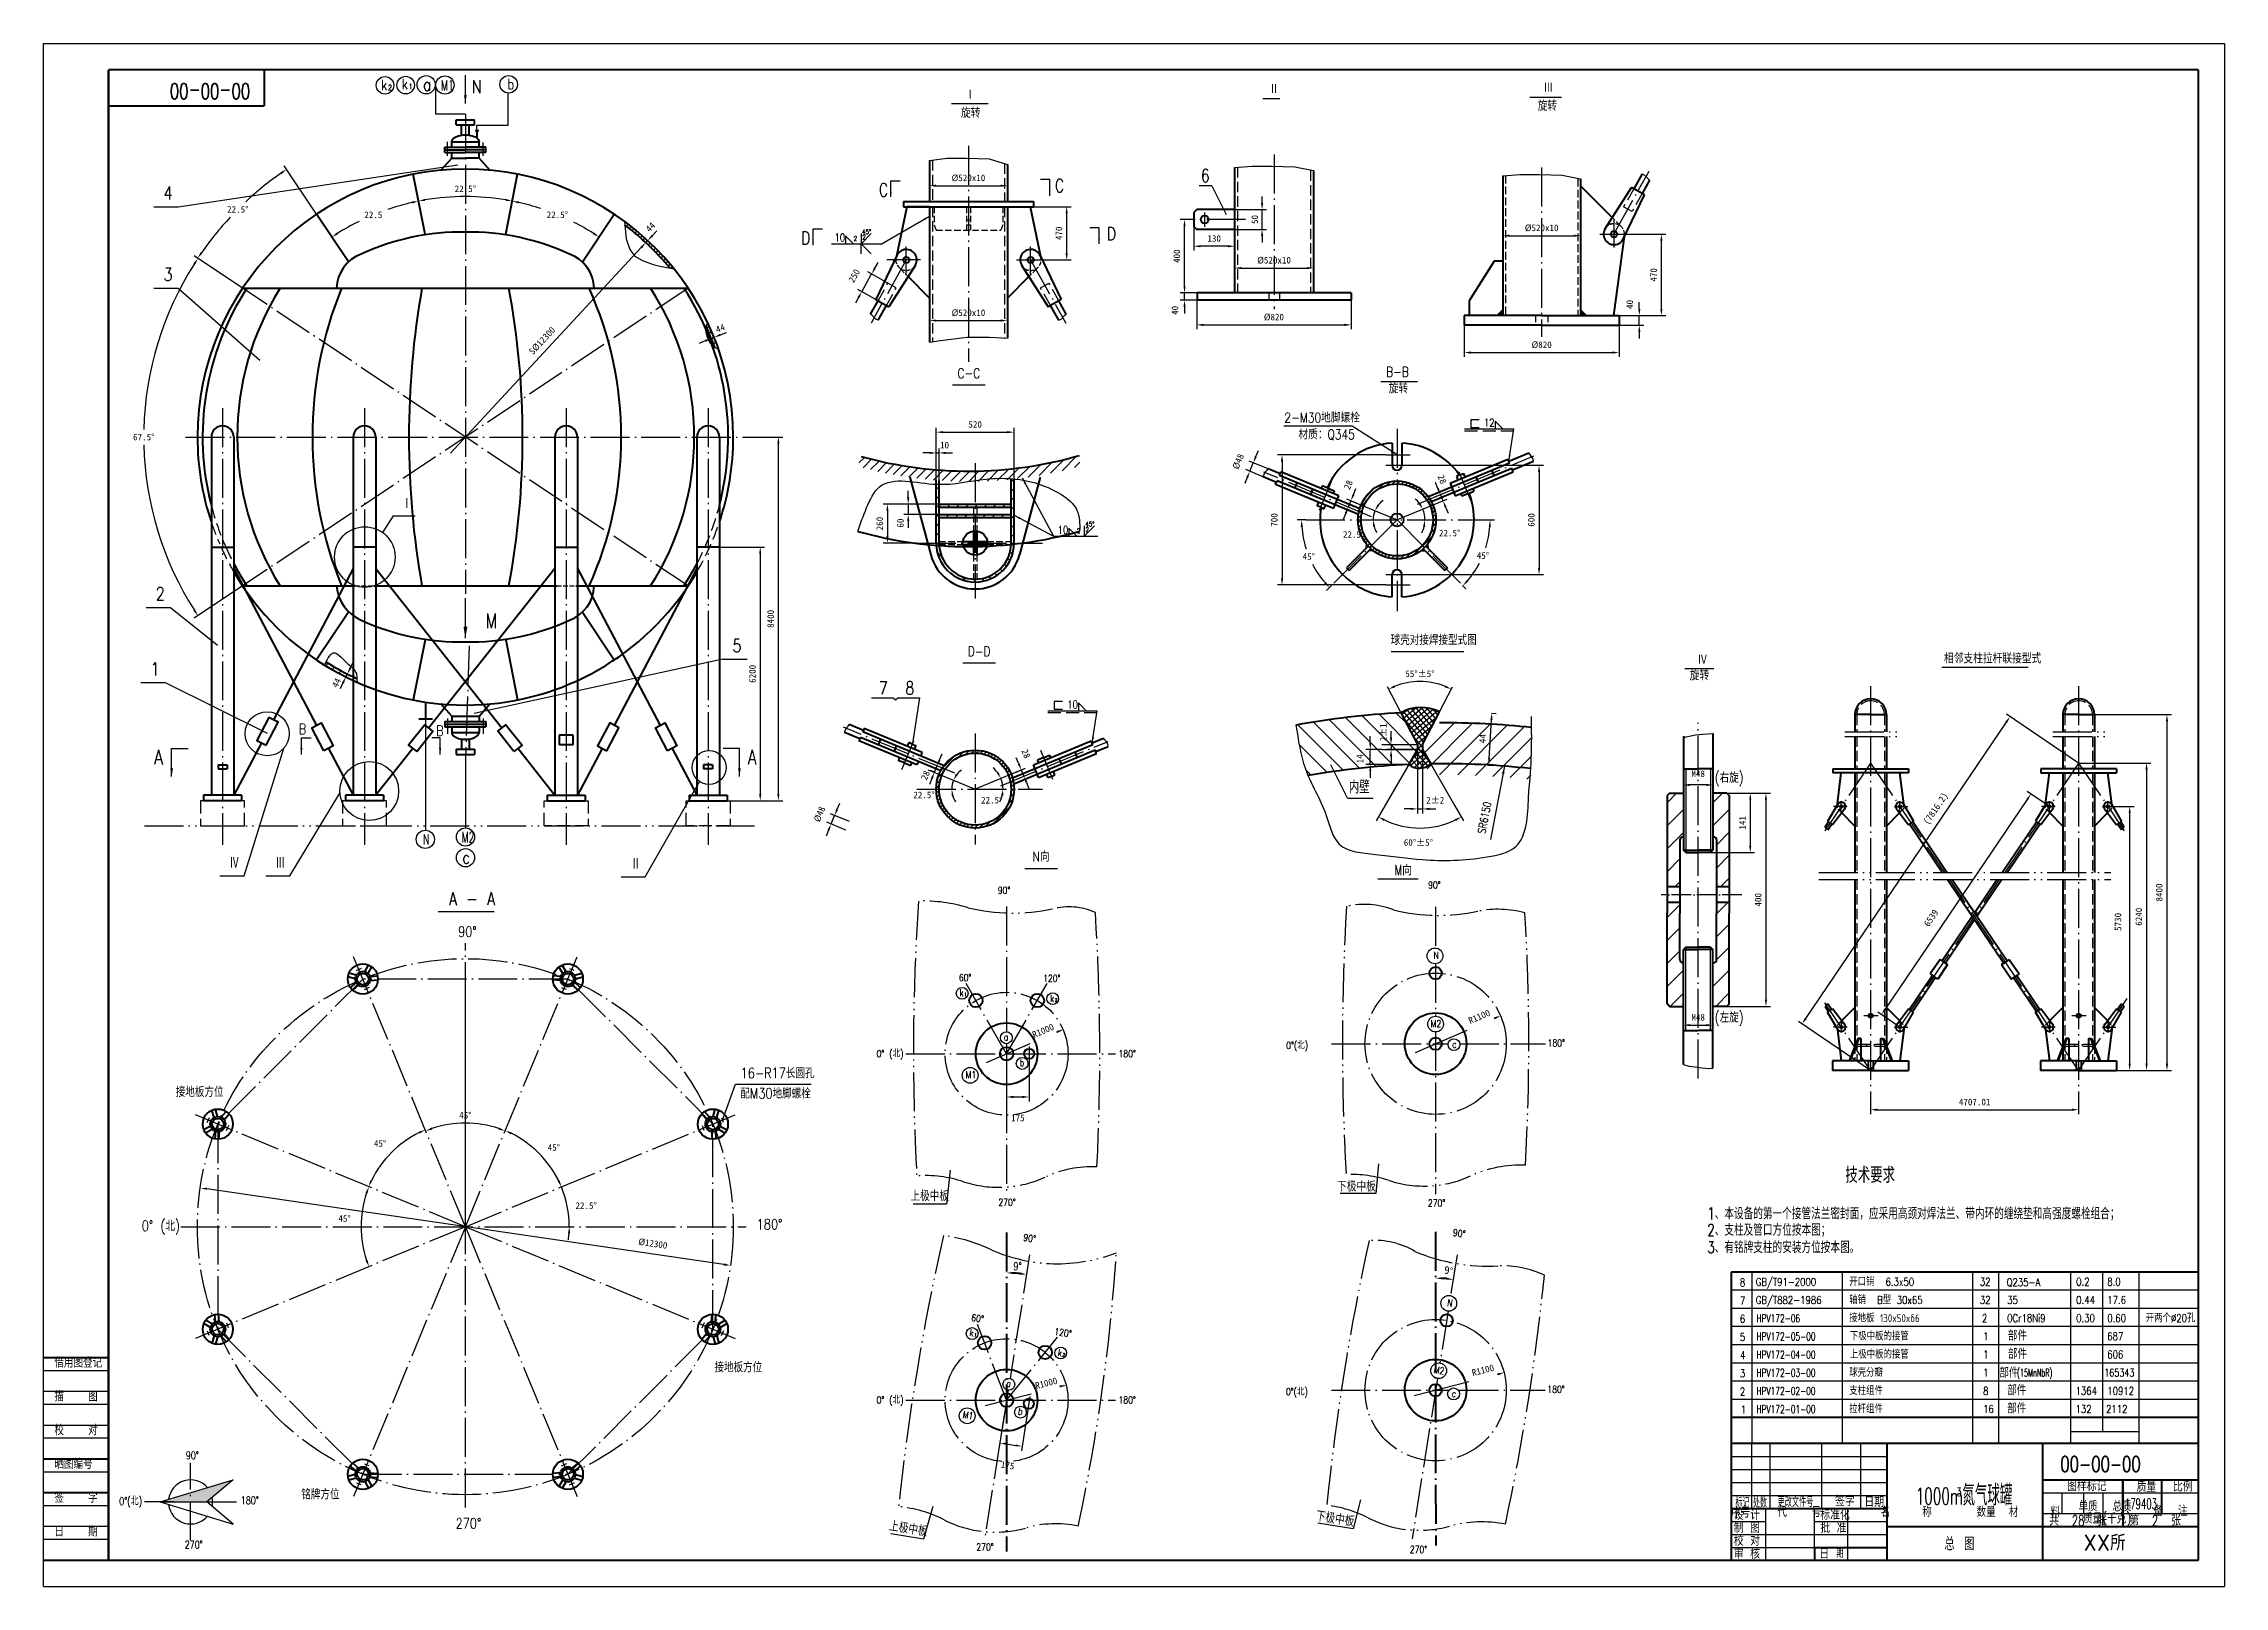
# Model space of a CAD drawing. Header units: millimetres. Extents: x 5127 to 5967, y 2001 to 2595.
import ezdxf
from ezdxf.enums import TextEntityAlignment as Align

# ---------------------------------------------------------------- set-up
doc = ezdxf.new("R2010")
doc.units = ezdxf.units.MM
for name, pattern in [('CENTER', [19.5, 15, -2, 0.5, -2]), ('DASHED', [7, 5, -2]), ('DIVIDE', [22, 15, -2, 0.5, -2, 0.5, -2])]:
    doc.linetypes.add(name, pattern=pattern)
doc.layers.add('1', color=7, linetype='Continuous', lineweight=40)
doc.layers.add('AM_5', color=3, linetype='Continuous', lineweight=15)
for name, color, linetype in [('2', 6, 'Continuous'), ('3', 1, 'CENTER'), ('4', 2, 'DASHED'), ('5', 4, 'DIVIDE'), ('6', 3, 'Continuous')]:
    doc.layers.add(name, color=color, linetype=linetype)
doc.styles.add('HZ', font='txt', dxfattribs={"width": 0.8, "height": 4, "bigfont": 'HZTXT.SHX'})
doc.styles.add('标注', font='txt.shx', dxfattribs={"width": 0.75, "bigfont": 'hztxt.shx'})
doc.dimstyles.get("Standard").update_dxf_attribs({"dimtxt": 0.18, "dimasz": 0.18, "dimexe": 0.18, "dimexo": 0.0625, "dimgap": 0.09, "dimtad": 0, "dimtih": 1, "dimtoh": 1, "dimdec": 4, "dimzin": 0, "dimdsep": 46, "dimtxsty": 'Standard', "dimcen": 0.09, "dimadec": 0, "dimazin": 0, "dimtfac": 1, "dimtdec": 4, "dimtofl": 0, "dimtmove": 0, "dimatfit": 3, "dimfxl": 0, "dimtolj": 1, "dimtzin": 0, "dimarcsym": 0})
doc.dimstyles.new('STANDARD$0', dxfattribs={"dimtxt": 0.18, "dimasz": 0.18, "dimexe": 0.18, "dimexo": 0.0625, "dimgap": 0.09, "dimtad": 0, "dimtih": 1, "dimtoh": 1, "dimdec": 4, "dimzin": 0, "dimdsep": 46, "dimtxsty": 'Standard', "dimcen": 0.09, "dimadec": 0, "dimazin": 0, "dimtfac": 1, "dimtdec": 4, "dimtofl": 0, "dimtmove": 0, "dimatfit": 3, "dimfxl": 0, "dimtolj": 1, "dimtzin": 0, "dimarcsym": 0})
pattern_1 = [(45, (1127.1342, 1140.9498), (-0.88388348, 0.88388348), [])]

msp = doc.modelspace()

# ---------------------------------------------------------------- texts
at = {"layer": '1', "style": 'HZ'}
for s, height, width, p in [('1000m', 6.4, 0.6, (5848.04508, 2032.20306)), ('3', 3.2, 0.8, (5863.59496, 2035.41813)), ('氮气球罐', 8, 0.6, (5866.05398, 2031.80098))]:
    msp.add_text(s, height=height, dxfattribs=dict(at, width=width)).set_placement(p)
at = {"layer": '1', "color": 1, "insert": (5500.44654, 2125.44199), "char_height": 3, "width": 13.9234573, "attachment_point": 1, "style": 'HZ'}
msp.add_mtext('9%%D', dxfattribs=at)
at = {"layer": '1', "color": 1, "linetype": 'CENTER', "insert": (5668.12822, 2122.38899), "char_height": 2.55, "attachment_point": 5, "rotation": 355.50679273}
msp.add_mtext('{\\H1.176x;9}°', dxfattribs=at)
at = {"layer": '2', "style": 'HZ'}
for s, height, rotation, width, p in [('00-00-00', 6, 180, 0.7, (5206.506, 2579.32182)), ('N', 2.7, 350.99999658, 0.8, (5667.45128, 2108.61171)), ('k', 2.7, 351, 0.8, (5483.43366, 2097.14455)), ('1', 1.35, 351, 0.8, (5485.20149, 2096.86456)), ('k', 2.7, 351, 0.8, (5517.51141, 2089.44899)), ('2', 1.35, 351, 0.8, (5519.28233, 2089.18849)), ('M2', 2.7, 350.99999658, 0.8, (5662.23474, 2082.85514)), ('a', 2.7, 351, 0.8, (5497.6087, 2077.59072)), ('c', 2.7, 350.99999658, 0.8, (5669.15734, 2073.67567)), ('M1', 2.7, 351, 0.8, (5480.80078, 2065.5437)), ('b', 2.7, 351, 0.8, (5502.11012, 2066.86276)), ('上极中板', 4.05, 351, 0.8, (5452.38174, 2022.134)), ('下极中板', 4.05, 350.99999658, 0.8, (5616.7328, 2025.93951))]:
    msp.add_text(s, height=height, rotation=rotation, dxfattribs=dict(at, width=width)).set_placement(p)
for s, height, width, p in [('k', 4, 0.8, (5256.9551, 2576.77372)), ('2', 2, 0.8, (5259.60675, 2576.80296)), ('k', 4, 0.8, (5264.8892, 2577.17142)), ('1', 2, 0.8, (5267.54086, 2577.17142)), ('a', 4.725, 0.8, (5273.07958, 2576.55592)), ('M1', 4, 0.65, (5280.04047, 2576.66009)), ('N', 5, 0.8, (5291.8246, 2575.61362)), ('b', 4, 0.8, (5305.59745, 2577.08127)), ('Ⅱ', 3.75, 0.8, (5598.99365, 2575.30738)), ('Ⅲ', 4, 0.8, (5704.70436, 2575.79133)), ('Ⅰ', 3.75, 0.8, (5481.90502, 2573.11773)), ('旋转', 4, 0.8, (5702.47845, 2568.79133)), ('旋转', 3.75, 0.8, (5480.28851, 2566.11773)), ('6', 5, 0.8, (5572.67251, 2541.36729)), ('4', 5, 0.8, (5173.16993, 2534.60366)), ('C', 5, 0.8, (5448.62916, 2535.87402)), ('C', 5, 0.8, (5516.42125, 2537.51401)), ('D', 5, 0.8, (5418.62916, 2517.34082)), ('D', 5, 0.8, (5536.42125, 2518.98081)), ('3', 5, 0.8, (5173.16993, 2503.30902)), ('C-C', 3.75, 0.8, (5478.96631, 2465.87092)), ('B-B', 3.75, 0.8, (5644.04548, 2466.41825)), ('旋转', 3.75, 0.8, (5645.05668, 2460.02481)), ('2-M30地脚螺栓', 3.75, 0.8, (5604.83981, 2448.79385)), ('材质：Q345', 3.75, 0.8, (5610.24874, 2442.30853)), ('Ⅰ', 4.4574, 0.8, (5265.01037, 2415.39907)), ('2', 5, 0.8, (5170.13713, 2380.36691)), ('M', 5.57175, 0.8, (5297.08551, 2369.66228)), ('5', 5, 0.8, (5392.27012, 2360.38662)), ('D-D', 3.75, 0.8, (5482.96631, 2358.80649)), ('球壳对接焊接型式图', 4, 0.8, (5645.80048, 2363.12327)), ('相邻支柱拉杆联接型式', 4, 0.75, (5858.91602, 2356.01122)), ('1', 5, 0.8, (5168.11479, 2351.40987)), ('旋转', 4, 0.75, (5761.00767, 2349.49609)), ('Ⅳ ', 4, 0.75, (5764.00767, 2355.49609)), ('7', 5, 0.8, (5448.64889, 2344.07752)), ('8', 5, 0.8, (5458.86539, 2344.07752)), ('B', 4, 0.8, (5225.23942, 2328.77958)), ('B', 4, 0.8, (5278.06642, 2328.10707)), ('A', 5.57175, 0.8, (5169.47892, 2317.13882)), ('A', 5.57175, 0.8, (5398.08111, 2317.13882)), ('内壁', 5, 0.8, (5629.67816, 2305.94008)), ('N', 4, 0.65, (5273.01662, 2286.25775)), ('M2', 4, 0.65, (5287.98179, 2287.14215)), ('Ⅳ', 4.68027, 0.8, (5198.5137, 2276.97546)), ('Ⅲ', 4.68027, 0.8, (5216.22842, 2276.97546)), ('c', 4.725, 0.8, (5288.23179, 2278.93508)), ('Ⅱ', 4.68027, 0.8, (5353.0971, 2276.57382)), ('N向', 3.75, 0.8, (5507.88434, 2279.75481)), ('M向', 4, 0.7, (5647.35671, 2274.45775)), ('A - A', 5, 0.8, (5283.06144, 2262.98826)), ('90%%D', 4, 0.8, (5286.60293, 2250.74)), ('N', 2.7, 0.8, (5662.3292, 2242.27024)), ('k', 2.7, 0.8, (5479.73499, 2227.96102)), ('1', 1.35, 0.8, (5481.52486, 2227.96102)), ('k', 2.7, 0.8, (5514.59704, 2225.69113)), ('2', 1.35, 0.8, (5516.3869, 2225.71087)), ('M2', 2.7, 0.8, (5661.2061, 2216.01472)), ('a', 2.7, 0.8, (5496.7944, 2210.86538)), ('c', 2.7, 0.8, (5669.47946, 2208.03121)), ('b', 2.7, 0.8, (5502.91863, 2200.97369)), ('接地板方位', 4, 0.8, (5177.8424, 2189.09949)), ('配M30地脚螺栓', 4, 0.8, (5395.27198, 2188.49362)), ('16-R17长圆孔', 4, 0.8, (5395.43341, 2196.31536)), ('M1', 2.7, 0.8, (5482.07798, 2196.33735)), ('技术要求', 6, 0.8, (5820.9092, 2156.01979)), ('上极中板', 4.05, 0.8, (5460.79961, 2149.01637)), ('下极中板', 4.05, 0.8, (5625.16794, 2152.68175)), ('0%%D (北)', 4, 0.8, (5164.71208, 2137.48508)), ('180%%D', 4, 0.8, (5401.60805, 2138.10146)), ('1、本设备的第一个接管法兰密封面，应采用高颈对焊法兰、带内环的缠绕垫和高强度螺栓组合；', 4.5, 0.75, (5767.73065, 2141.98457)), ('2、支柱及管口方位按本图；', 4.5, 0.75, (5767.73065, 2135.65868)), ('3、有铭牌支柱的安装方位按本图。', 4.5, 0.75, (5767.73065, 2128.99039)), ('8', 3, 0.8, (5780.31785, 2116.17526)), ('GB/T91-2000', 3, 0.8, (5786.44277, 2116.39439)), ('开口销  6.3x50', 3, 0.8, (5822.43123, 2116.42503)), ('32', 3, 0.8, (5872.73577, 2116.43468)), ('Q235-A', 3, 0.8, (5883.06421, 2116.24937)), ('0.2', 3, 0.8, (5909.85476, 2116.43667)), ('8.0', 3, 0.8, (5921.84265, 2116.43667)), ('7', 3, 0.8, (5780.31785, 2109.17526)), ('GB/T882-1986', 3, 0.8, (5786.44277, 2109.39439)), ('轴销  B型 30x65', 3, 0.8, (5822.43123, 2109.42503)), ('32', 3, 0.8, (5872.73577, 2109.43468)), ('35', 3, 0.8, (5883.25628, 2109.43667)), ('0.44', 3, 0.8, (5909.85476, 2109.43667)), ('17.6', 3, 0.8, (5921.84265, 2109.43667)), ('6', 3, 0.8, (5780.31785, 2102.17526)), ('HPV172-06', 3, 0.7, (5786.68677, 2102.39439)), ('接地板 130x50xδ6', 3, 0.8, (5822.43123, 2102.42503)), ('2', 3, 0.8, (5873.53752, 2102.43468)), ('0Cr18Ni9', 3, 0.8, (5883.25628, 2102.43667)), ('0.30', 3, 0.8, (5909.85476, 2102.43667)), ('0.60', 3, 0.8, (5921.84265, 2102.43667)), ('开两个%%C20孔', 3, 0.8, (5936.63398, 2102.42503)), ('5', 3, 0.8, (5780.31785, 2095.17526)), ('HPV172-05-00', 3, 0.7, (5786.68677, 2095.39439)), ('上极中板的接管', 3, 0.8, (5822.67523, 2088.42503)), ('下极中板的接管', 3, 0.8, (5822.67523, 2095.42503)), ('1', 3, 0.8, (5873.98515, 2095.43468)), ('部件', 4, 0.8, (5883.53817, 2095.24937)), ('部件', 4, 0.8, (5883.53817, 2088.24937)), ('687', 3, 0.8, (5921.84265, 2095.43667)), ('接地板方位', 4, 0.8, (5385.33696, 2083.07813)), ('4', 3, 0.8, (5780.31785, 2088.17526)), ('3', 3, 0.8, (5780.31785, 2081.17526)), ('HPV172-04-00', 3, 0.7, (5786.68677, 2088.39439)), ('HPV172-03-00', 3, 0.7, (5786.68677, 2081.39439)), ('球壳分瓣', 3, 0.8, (5822.43123, 2081.42503)), ('1', 3, 0.8, (5873.98515, 2088.43468)), ('1', 3, 0.8, (5873.98515, 2081.43468)), ('部件 ', 4, 0.8, (5880.23558, 2080.97243)), ('(15MnNbR)', 3, 0.55, (5887.08015, 2081.43667)), ('165343', 3, 0.75, (5920.68667, 2081.43667)), ('606', 3, 0.8, (5921.84265, 2088.43667)), ('2', 3, 0.8, (5780.31785, 2074.17526)), ('HPV172-02-00', 3, 0.7, (5786.68677, 2074.39439)), ('支柱组件', 3, 0.8, (5822.43123, 2074.42503)), ('8', 3, 0.8, (5873.98515, 2074.43468)), ('部件', 4, 0.8, (5883.29418, 2074.24937)), ('1364', 3, 0.8, (5909.60272, 2074.43667)), ('10912', 3, 0.8, (5921.84265, 2074.43667)), ('1', 3, 0.8, (5780.67373, 2067.17526)), ('HPV172-01-00', 3, 0.7, (5786.68677, 2067.39439)), ('拉杆组件', 3, 0.8, (5822.43123, 2067.42503)), ('16', 3, 0.8, (5873.98515, 2067.43468)), ('部件', 4, 0.8, (5883.29418, 2067.24937)), ('132', 3, 0.8, (5909.60272, 2067.43667)), ('2112', 3, 0.8, (5921.35606, 2067.43667)), ('00-00-00', 6, 0.7, (5903.75704, 2044.76432)), ('图样标记', 4, 0.7, (5906.37559, 2037.35115)), ('质量', 4, 0.7, (5933.12142, 2037.04144)), ('比例', 4, 0.7, (5947.14764, 2037.16836)), ('铭牌方位', 4, 0.8, (5226.18222, 2034.13225)), ('签字', 4, 0.7, (5816.95516, 2031.56088)), ('日期', 4, 0.7, (5828.29023, 2031.23919)), ('179403', 4, 0.6, (5928.61859, 2030.43919)), ('270%%D', 4, 0.8, (5285.63992, 2022.94954)), ('制 图', 4, 0.7, (5777.99109, 2021.26097)), ('设 计', 4, 0.7, (5777.99109, 2026.26097)), ('标准化', 4, 0.7, (5811.29859, 2026.26097)), ('批 准', 4, 0.7, (5811.29859, 2021.26097)), ('共  28  张   ', 4, 0.7, (5899.42994, 2024.03407)), ('第  2  张   ', 4, 0.7, (5930.27783, 2024.03407)), ('校 对', 4, 0.7, (5777.99109, 2016.26097)), ('总 图', 5, 0.8, (5859.07131, 2014.52602)), ('审 核', 4, 0.7, (5777.99109, 2011.26097)), ('日    ', 4, 0.7, (5810.91331, 2011.29491)), ('期', 4, 0.5, (5817.48721, 2011.61659))]:
    msp.add_text(s, height=height, dxfattribs=dict(at, width=width)).set_placement(p)
at = {"layer": '2', "style": 'HZ', "width": 0.8}
for s, p in [('借用图登记', (5131.092, 2083.66847)), ('描   图', (5131.092, 2070.66847)), ('校   对', (5131.092, 2057.66847)), ('晒图编号', (5131.092, 2044.66847)), ('签   字', (5131.092, 2031.66847)), ('单质  总质', (5910.75978, 2028.32525)), ('序号', (5776.93598, 2025.93389)), (' 代   号', (5791.88385, 2026.16998)), ('名    称  ', (5834.49612, 2026.16998)), ('数量  ', (5871.45837, 2026.16998)), ('材    料', (5883.90352, 2026.16998)), (' 质量(千克)', (5909.61616, 2023.66847)), ('备  注', (5939.68665, 2026.56672)), ('日   期', (5131.092, 2018.66847))]:
    msp.add_text(s, height=4, dxfattribs=at).set_placement(p, align=Align.BOTTOM_LEFT)
at = {"layer": '2', "style": 'HZ', "width": 0.5}
for s, p in [('标记', (5781.29295, 2033.16929)), ('处数', (5788.05283, 2033.16929))]:
    msp.add_text(s, height=4, dxfattribs=at).set_placement(p, align=Align.MIDDLE)
at = {"layer": '2', "style": 'HZ', "width": 0.974361}
msp.add_text('更改文件号', height=4, dxfattribs=at).set_placement((5794.81272, 2031.23919), (5808.65438, 2031.23919), align=Align.FIT)
at = {"layer": '2', "color": 7, "style": 'HZ'}
msp.add_text('XX所', height=6, dxfattribs=at).set_placement((5912.63926, 2014.48516))
at = {"layer": '6'}
for s, height, style, width, p in [('10', 3, 'HZ', 0.8, (5431.54472, 2518.50914)), ('2', 1.8, 'HZ', 0.8, (5438.92545, 2518.6866)), ('45%%d', 1.8, 'HZ', 0.8, (5442.13594, 2521.33237)), ('2', 1.8, 'HZ', 0.8, (5442.24998, 2519.2042)), ('12', 3, 'HZ', 0.8, (5681.70634, 2447.20166)), ('10', 3, 'HZ', 0.8, (5517.5379, 2405.96358)), ('2', 1.8, 'HZ', 0.8, (5524.91863, 2406.14104)), ('45%%d', 1.8, 'HZ', 0.8, (5528.12912, 2408.78681)), ('2', 1.8, 'HZ', 0.8, (5528.24316, 2406.65864)), ('10', 3, 'HZ', 0.8, (5521.20754, 2338.72023)), ('(右旋)', 4, 'HZ', 0.8, (5770.57729, 2310.07854)), ('90%%D', 2.7, 'HZ', 0.8, (5494.44673, 2267.34799)), ('90%%D', 2.7, 'HZ', 0.8, (5660.22646, 2269.32022)), ('60%%D', 2.7, 'HZ', 0.8, (5479.46753, 2233.72717)), ('120%%D', 2.7, 'HZ', 0.8, (5511.92688, 2233.45275)), ('(左旋)', 4, 'HZ', 0.8, (5770.57729, 2217.76126)), ('0%%D(北)', 2.7, 'HZ', 0.8, (5605.56023, 2207.61225)), ('180%%d', 2.7, 'HZ', 0.8, (5706.24776, 2208.52002)), ('0%%D (北)', 2.7, 'HZ', 0.8, (5447.78424, 2204.43975)), ('180%%d', 2.7, 'HZ', 0.8, (5540.98423, 2204.43665)), ('270%%d', 2.7, 'HZ', 0.8, (5494.70655, 2147.13599)), ('270%%d', 2.7, 'HZ', 0.8, (5660.14605, 2146.95009)), ('0%%D (北)', 2.7, 'HZ', 0.8, (5447.78424, 2071.06151)), ('180%%d', 2.7, 'HZ', 0.8, (5540.98423, 2071.05841)), ('90%%D', 3, '标注', 0.75, (5181.70527, 2049.58117)), ('0%%D(北)', 3, '标注', 0.75, (5156.05364, 2031.97768)), ('180%%D', 3, '标注', 0.75, (5202.88929, 2032.31377)), ('270%%D', 3, '标注', 0.75, (5181.28115, 2015.22452)), ('270%%d', 2.7, 'HZ', 0.8, (5486.21955, 2014.4257))]:
    msp.add_text(s, height=height, dxfattribs=dict(at, style=style, width=width)).set_placement(p)
at = {"layer": '6', "style": 'HZ', "width": 0.8}
for s, height, rotation, p in [('SR6150', 3, 79.00503267, (5682.23264, 2290.23393)), ('90%%D', 2.7, 351, (5504.12576, 2133.74518)), ('90%%D', 2.7, 350.99999658, (5669.60598, 2135.6576)), ('60%%D', 2.7, 351, (5484.07152, 2102.88156)), ('120%%D', 2.7, 351, (5516.08832, 2097.53276)), ('0%%D(北)', 2.7, 359.99999658, (5605.46702, 2074.24135)), ('180%%d', 2.7, 359.99999658, (5706.15456, 2075.14912)), ('270%%d', 2.7, 359.99999658, (5653.17936, 2013.51426))]:
    msp.add_text(s, height=height, rotation=rotation, dxfattribs=at).set_placement(p)

# ---------------------------------------------------------------- blocks, each defined once
blk = doc.blocks.new('*D357')
at = {"layer": '6', "color": 0, "lineweight": -2}
blk.add_arc((5289.39, 2443.18), 92.62, 80.32759, 99.67241, dxfattribs=at)
at = {"layer": '6', "color": 0}
for points in [[(5273.91, 2534.06), (5273.75, 2534.9), (5271.32, 2534.02)], [(5305.03, 2534.9), (5304.88, 2534.06), (5307.46, 2534.02)]]:
    blk.add_solid(points, dxfattribs=at)
at = {"layer": 'DEFPOINTS', "color": 0}
for p in [(5269.26, 2544.4), (5309.53, 2544.4), (5295.45, 2535.6), (5273.86, 2521.25), (5305.22, 2522.76)]:
    blk.add_point(p, dxfattribs=at)
at = {"layer": '6', "color": 0, "insert": (5289.39, 2538.77), "char_height": 2.55, "attachment_point": 5}
blk.add_mtext('\\A1;22.5%%D', dxfattribs=at)
blk = doc.blocks.new('*D358')
at = {"layer": '6', "color": 0, "lineweight": -2}
for start, end in [(26.15113, 29.80226), (0, 22.5), (352.69774, 356.34887)]:
    blk.add_arc((5289.39, 2139.16), 40.02, start, end, dxfattribs=at)
at = {"layer": '6', "color": 0}
for points in [[(5325.7, 2156.97), (5324.93, 2156.62), (5326.37, 2154.48)], [(5328.91, 2136.62), (5329.76, 2136.6), (5329.41, 2139.16)]]:
    blk.add_solid(points, dxfattribs=at)
at = {"layer": 'DEFPOINTS', "color": 0}
for p in [(5394.61, 2182.74), (5328.05, 2149.52), (5174.04, 2139.16), (5289.39, 2139.16), (5403.26, 2139.16)]:
    blk.add_point(p, dxfattribs=at)
at = {"layer": '6', "color": 0, "insert": (5335.91, 2147.26), "char_height": 2.55, "attachment_point": 5}
blk.add_mtext('\\A1;22.5%%D', dxfattribs=at)
blk = doc.blocks.new('*D359')
at = {"layer": '6', "color": 0, "lineweight": -2}
blk.add_arc((5289.39, 2139.16), 40.33, 116.12351, 153.87649, dxfattribs=at)
at = {"layer": '6', "color": 0}
for points in [[(5271.46, 2175.76), (5271.81, 2174.98), (5273.96, 2176.42)], [(5253.57, 2156.74), (5252.8, 2157.09), (5252.13, 2154.59)]]:
    blk.add_solid(points, dxfattribs=at)
at = {"layer": 'DEFPOINTS', "color": 0}
for p in [(5247.12, 2241.22), (5184.17, 2182.74), (5264.84, 2171.15), (5289.39, 2139.16), (5333.83, 2031.87)]:
    blk.add_point(p, dxfattribs=at)
at = {"layer": '6', "color": 0, "insert": (5256.55, 2171.2), "char_height": 2.55, "attachment_point": 5}
blk.add_mtext('\\A1;45%%D', dxfattribs=at)
blk = doc.blocks.new('*D360')
at = {"layer": '6', "color": 0, "lineweight": -2}
blk.add_line((5283.61, 2436.95), (5357.16, 2516.17), dxfattribs=at)
at = {"layer": '6', "color": 0}
blk.add_solid([(5356.85, 2516.46), (5357.47, 2515.88), (5358.89, 2518.04)], dxfattribs=at)
at = {"layer": 'DEFPOINTS', "color": 0}
for p in [(5358.89, 2518.04), (5289.39, 2443.18)]:
    blk.add_point(p, dxfattribs=at)
at = {"layer": '6', "color": 0, "insert": (5318.95, 2480.3), "char_height": 2.55, "attachment_point": 5, "rotation": 47.12499}
blk.add_mtext('\\A1;S%%c12300', dxfattribs=at)
blk = doc.blocks.new('*D361')
at = {"layer": '6', "color": 0, "lineweight": -2}
blk.add_line((5388.98, 2124.61), (5189.8, 2153.71), dxfattribs=at)
at = {"layer": '6', "color": 0}
for points in [[(5189.86, 2154.13), (5189.74, 2153.29), (5187.28, 2154.08)], [(5389.05, 2125.03), (5388.92, 2124.18), (5391.51, 2124.24)]]:
    blk.add_solid(points, dxfattribs=at)
at = {"layer": 'DEFPOINTS', "color": 0}
for p in [(5187.28, 2154.08), (5391.51, 2124.24)]:
    blk.add_point(p, dxfattribs=at)
at = {"layer": '6', "color": 0, "insert": (5361.61, 2132.63), "char_height": 2.55, "attachment_point": 5, "rotation": 351.68562}
blk.add_mtext('\\A1;%%c12300', dxfattribs=at)
blk = doc.blocks.new('*D362')
at = {"layer": '6', "color": 0, "lineweight": -2}
for p, q in [((5203.58, 2500.52), (5184.98, 2512.95)), ((5203.58, 2385.85), (5184.98, 2373.42))]:
    blk.add_line(p, q, dxfattribs=at)
for start, end in [(147.42946, 178.62385), (181.37615, 212.57054)]:
    blk.add_arc((5289.39, 2443.18), 123.88, start, end, dxfattribs=at)
at = {"layer": '6', "color": 0}
for points in [[(5184.64, 2510.1), (5185.35, 2509.64), (5186.39, 2512)], [(5185.35, 2376.73), (5184.64, 2376.26), (5186.39, 2374.36)]]:
    blk.add_solid(points, dxfattribs=at)
at = {"layer": 'DEFPOINTS', "color": 0}
for p in [(5203.58, 2500.52), (5375.2, 2500.52), (5167.9, 2467.35), (5203.58, 2385.85), (5375.2, 2385.85)]:
    blk.add_point(p, dxfattribs=at)
at = {"layer": '6', "color": 0, "insert": (5165.52, 2443.18), "char_height": 2.55, "attachment_point": 5}
blk.add_mtext('\\A1;67.5%%d', dxfattribs=at)
blk = doc.blocks.new('*D363')
at = {"layer": '6', "color": 0, "lineweight": -2}
for p, q in [((5232.06, 2528.99), (5219.57, 2547.67)), ((5203.58, 2500.52), (5184.9, 2513))]:
    blk.add_line(p, q, dxfattribs=at)
for start, end in [(124.92855, 133.02095), (136.91291, 145.07145)]:
    blk.add_arc((5289.39, 2443.18), 123.97, start, end, dxfattribs=at)
at = {"layer": '6', "color": 0}
for points in [[(5218.17, 2545.17), (5218.65, 2544.47), (5220.52, 2546.26)], [(5188.1, 2513.92), (5187.4, 2514.4), (5186.31, 2512.06)]]:
    blk.add_solid(points, dxfattribs=at)
at = {"layer": 'DEFPOINTS', "color": 0}
for p in [(5207.65, 2536.39), (5232.06, 2528.99), (5203.58, 2500.52), (5289.39, 2443.18), (5375.2, 2385.85)]:
    blk.add_point(p, dxfattribs=at)
at = {"layer": '6', "color": 0, "insert": (5201.73, 2530.84), "char_height": 2.55, "attachment_point": 5}
blk.add_mtext('\\A1;22.5%%D', dxfattribs=at)
blk = doc.blocks.new('*D364')
at = {"layer": '6', "color": 0, "lineweight": -2}
for start, end in [(71.70679, 77.17309), (57.82691, 63.16088)]:
    blk.add_arc((5289.39, 2443.18), 92.66, start, end, dxfattribs=at)
at = {"layer": '6', "color": 0}
for points in [[(5309.87, 2533.11), (5310.05, 2533.94), (5307.47, 2534.06)], [(5338.96, 2521.97), (5338.5, 2521.25), (5340.87, 2520.22)]]:
    blk.add_solid(points, dxfattribs=at)
at = {"layer": 'DEFPOINTS', "color": 0}
for p in [(5309.53, 2544.4), (5346.73, 2528.99), (5305.22, 2522.76), (5330.37, 2526.28), (5337.18, 2514.7)]:
    blk.add_point(p, dxfattribs=at)
at = {"layer": '6', "color": 0, "insert": (5324.85, 2528.78), "char_height": 2.55, "attachment_point": 5}
blk.add_mtext('\\A1;22.5%%d', dxfattribs=at)
blk = doc.blocks.new('*D365')
at = {"layer": '6', "color": 0, "lineweight": -2}
blk.add_arc((5289.39, 2139.16), 40.2, 161.13461, 198.86539, dxfattribs=at)
at = {"layer": '6', "color": 0}
for points in [[(5250.95, 2152.31), (5251.74, 2152.01), (5252.25, 2154.55)], [(5251.74, 2126.31), (5250.95, 2126.01), (5252.25, 2123.77)]]:
    blk.add_solid(points, dxfattribs=at)
at = {"layer": 'DEFPOINTS', "color": 0}
for p in [(5184.17, 2182.74), (5394.59, 2182.73), (5249.53, 2133.91), (5289.39, 2139.16), (5182.82, 2095.02)]:
    blk.add_point(p, dxfattribs=at)
at = {"layer": '6', "color": 0, "insert": (5242.86, 2142.29), "char_height": 2.55, "attachment_point": 5}
blk.add_mtext('\\A1;45%%D', dxfattribs=at)
blk = doc.blocks.new('*D366')
at = {"layer": '6', "color": 0, "lineweight": -2}
blk.add_arc((5289.39, 2139.16), 39.9, 71.16284, 108.83716, dxfattribs=at)
at = {"layer": '6', "color": 0}
for points in [[(5276.66, 2176.52), (5276.36, 2177.32), (5274.12, 2176.02)], [(5302.42, 2177.32), (5302.12, 2176.52), (5304.66, 2176.02)]]:
    blk.add_solid(points, dxfattribs=at)
at = {"layer": 'DEFPOINTS', "color": 0}
for p in [(5332.97, 2244.38), (5247.12, 2241.22), (5294.6, 2178.71), (5289.39, 2139.16), (5333.83, 2031.87)]:
    blk.add_point(p, dxfattribs=at)
at = {"layer": '6', "color": 0, "insert": (5289.39, 2182.03), "char_height": 2.55, "attachment_point": 5}
blk.add_mtext('\\A1;45%%D', dxfattribs=at)
blk = doc.blocks.new('*D367')
at = {"layer": '6', "color": 0, "lineweight": -2}
blk.add_arc((5289.39, 2139.16), 40.04, 26.14931, 63.85069, dxfattribs=at)
at = {"layer": '6', "color": 0}
for points in [[(5306.86, 2174.72), (5307.21, 2175.49), (5304.72, 2176.15)], [(5325.72, 2156.98), (5324.95, 2156.63), (5326.39, 2154.48)]]:
    blk.add_solid(points, dxfattribs=at)
at = {"layer": 'DEFPOINTS', "color": 0}
for p in [(5332.97, 2244.38), (5394.59, 2182.73), (5313.77, 2170.93), (5289.39, 2139.16), (5182.82, 2095.02)]:
    blk.add_point(p, dxfattribs=at)
at = {"layer": '6', "color": 0, "insert": (5323.46, 2169.65), "char_height": 2.55, "attachment_point": 5}
blk.add_mtext('\\A1;45%%D', dxfattribs=at)
blk = doc.blocks.new('*D368')
at = {"layer": '6', "color": 0, "lineweight": -2}
for p, q in [((5244.14, 2351.86), (5242.42, 2352.71)), ((5245.07, 2354.24), (5246.21, 2356.53)), ((5242.24, 2348.53), (5241.11, 2346.24)), ((5243.57, 2350.71), (5241.85, 2351.56)), ((5243.94, 2351.96), (5243.37, 2350.81))]:
    blk.add_line(p, q, dxfattribs=at)
at = {"layer": '6', "color": 0}
for points in [[(5244.69, 2354.43), (5245.45, 2354.05), (5243.94, 2351.96)], [(5241.86, 2348.71), (5242.62, 2348.34), (5243.37, 2350.81)]]:
    blk.add_solid(points, dxfattribs=at)
at = {"layer": 'DEFPOINTS', "color": 0}
for p in [(5243.37, 2350.81), (5243.57, 2350.71), (5244.14, 2351.86)]:
    blk.add_point(p, dxfattribs=at)
at = {"layer": '6', "color": 0, "insert": (5239.74, 2348.6), "char_height": 2.55, "attachment_point": 5, "rotation": 63.6403}
blk.add_mtext('\\A1;44', dxfattribs=at)
blk = doc.blocks.new('*D369')
at = {"layer": '6', "color": 0, "lineweight": -2}
for start, end in [(102.82771, 108.84588), (116.25349, 122.17229)]:
    blk.add_arc((5289.39, 2443.18), 92.61, start, end, dxfattribs=at)
at = {"layer": '6', "color": 0}
for points in [[(5268.74, 2533.89), (5268.92, 2533.06), (5271.32, 2534.01)], [(5240.31, 2521.21), (5239.85, 2521.93), (5237.94, 2520.18)]]:
    blk.add_solid(points, dxfattribs=at)
at = {"layer": 'DEFPOINTS', "color": 0}
for p in [(5269.26, 2544.4), (5232.06, 2528.99), (5259.62, 2530.88), (5273.86, 2521.25), (5244.33, 2510.62)]:
    blk.add_point(p, dxfattribs=at)
at = {"layer": '6', "color": 0, "insert": (5253.95, 2528.74), "char_height": 2.55, "attachment_point": 5}
blk.add_mtext('\\A1;22.5', dxfattribs=at)
blk = doc.blocks.new('*D370')
at = {"layer": '6', "color": 0, "lineweight": -2}
for p, q in [((5890.98, 2303.66), (5836.28, 2222.94)), ((5899.52, 2300.96), (5891, 2306.73)), ((5841.96, 2216.01), (5833.44, 2221.78))]:
    blk.add_line(p, q, dxfattribs=at)
at = {"layer": '6', "color": 0}
for points in [[(5890.63, 2303.9), (5891.33, 2303.43), (5892.41, 2305.77)], [(5835.93, 2223.18), (5836.63, 2222.7), (5834.85, 2220.83)]]:
    blk.add_solid(points, dxfattribs=at)
at = {"layer": 'DEFPOINTS', "color": 0}
for p in [(5899.52, 2300.96), (5834.85, 2220.83), (5841.96, 2216.01)]:
    blk.add_point(p, dxfattribs=at)
at = {"layer": '6', "color": 0, "insert": (5853.96, 2258.01), "char_height": 2.55, "attachment_point": 5, "rotation": 55.87722}
blk.add_mtext('\\A1;6539', dxfattribs=at)
blk = doc.blocks.new('*D371')
at = {"layer": '6', "color": 0, "lineweight": -2}
for p, q in [((5643.58, 2301.21), (5640.25, 2295.45)), ((5670.58, 2301.21), (5673.9, 2295.45))]:
    blk.add_line(p, q, dxfattribs=at)
blk.add_arc((5657.08, 2324.6), 31.95, 244.57366, 295.42634, dxfattribs=at)
at = {"layer": '6', "color": 0}
for points in [[(5643.16, 2295.36), (5643.55, 2296.12), (5641.1, 2296.93)], [(5670.6, 2296.12), (5670.99, 2295.36), (5673.05, 2296.93)]]:
    blk.add_solid(points, dxfattribs=at)
at = {"layer": 'DEFPOINTS', "color": 0}
for p in [(5656.08, 2322.87), (5658.08, 2322.87), (5643.58, 2301.21), (5670.58, 2301.21), (5662.62, 2293.13)]:
    blk.add_point(p, dxfattribs=at)
at = {"layer": '6', "color": 0, "insert": (5656.48, 2287.05), "char_height": 2.55, "attachment_point": 5}
blk.add_mtext('\\A1;60%%d%%p5%%d', dxfattribs=at)
blk = doc.blocks.new('*D372')
at = {"layer": '6', "color": 0, "lineweight": -2}
for p, q in [((5656.08, 2322.87), (5656.08, 2298.31)), ((5658.08, 2322.87), (5658.08, 2298.31)), ((5653.53, 2300.01), (5650.98, 2300.01)), ((5656.08, 2300.01), (5658.08, 2300.01)), ((5660.63, 2300.01), (5663.18, 2300.01))]:
    blk.add_line(p, q, dxfattribs=at)
at = {"layer": '6', "color": 0}
for points in [[(5653.53, 2300.44), (5653.53, 2299.59), (5656.08, 2300.01)], [(5660.63, 2300.44), (5660.63, 2299.59), (5658.08, 2300.01)]]:
    blk.add_solid(points, dxfattribs=at)
at = {"layer": 'DEFPOINTS', "color": 0}
for p in [(5656.08, 2322.87), (5658.08, 2322.87), (5658.08, 2300.01)]:
    blk.add_point(p, dxfattribs=at)
at = {"layer": '6', "color": 0, "insert": (5662.97, 2303.36), "char_height": 2.55, "attachment_point": 5}
blk.add_mtext('\\A1;2%%p2', dxfattribs=at)
blk = doc.blocks.new('*D373')
at = {"layer": '6', "color": 0, "lineweight": -2}
for p, q in [((5741.57, 2492.52), (5741.57, 2495.07)), ((5733.76, 2489.97), (5743.27, 2489.97)), ((5741.57, 2486.22), (5741.57, 2489.97)), ((5733.76, 2486.22), (5743.27, 2486.22)), ((5741.57, 2483.67), (5741.57, 2481.12))]:
    blk.add_line(p, q, dxfattribs=at)
at = {"layer": '6', "color": 0}
for points in [[(5741.15, 2492.52), (5742, 2492.52), (5741.57, 2489.97)], [(5741.15, 2483.67), (5742, 2483.67), (5741.57, 2486.22)]]:
    blk.add_solid(points, dxfattribs=at)
at = {"layer": 'DEFPOINTS', "color": 0}
for p in [(5733.76, 2489.97), (5741.57, 2489.97), (5733.76, 2486.22)]:
    blk.add_point(p, dxfattribs=at)
at = {"layer": '6', "color": 0, "insert": (5737.89, 2494.26), "char_height": 2.55, "attachment_point": 5, "rotation": 90}
blk.add_mtext('\\A1;40', dxfattribs=at)
blk = doc.blocks.new('*D374')
at = {"layer": '6', "color": 0, "lineweight": -2}
for p, q in [((5737.84, 2521.29), (5751.76, 2521.29)), ((5750.06, 2492.52), (5750.06, 2518.74)), ((5743.27, 2489.97), (5751.76, 2489.97))]:
    blk.add_line(p, q, dxfattribs=at)
at = {"layer": '6', "color": 0}
for points in [[(5749.64, 2518.74), (5750.49, 2518.74), (5750.06, 2521.29)], [(5749.64, 2492.52), (5750.49, 2492.52), (5750.06, 2489.97)]]:
    blk.add_solid(points, dxfattribs=at)
at = {"layer": 'DEFPOINTS', "color": 0}
for p in [(5737.84, 2521.29), (5750.06, 2521.29), (5743.27, 2489.97)]:
    blk.add_point(p, dxfattribs=at)
at = {"layer": '6', "color": 0, "insert": (5747.09, 2505.63), "char_height": 2.55, "attachment_point": 5, "rotation": 90}
blk.add_mtext('\\A1;470', dxfattribs=at)
blk = doc.blocks.new('*D375')
at = {"layer": '6', "color": 0, "lineweight": -2}
for p, q in [((5910.8, 2317.65), (5938.66, 2317.65)), ((5936.96, 2315.1), (5936.96, 2201.87)), ((5925.44, 2199.32), (5938.66, 2199.32))]:
    blk.add_line(p, q, dxfattribs=at)
at = {"layer": '6', "color": 0}
for points in [[(5936.53, 2315.1), (5937.38, 2315.1), (5936.96, 2317.65)], [(5936.53, 2201.87), (5937.38, 2201.87), (5936.96, 2199.32)]]:
    blk.add_solid(points, dxfattribs=at)
at = {"layer": 'DEFPOINTS', "color": 0}
for p in [(5910.8, 2317.65), (5925.44, 2199.32), (5936.96, 2199.32)]:
    blk.add_point(p, dxfattribs=at)
at = {"layer": '6', "color": 0, "insert": (5933.98, 2258.49), "char_height": 2.55, "attachment_point": 5, "rotation": 90}
blk.add_mtext('\\A1;6240', dxfattribs=at)
blk = doc.blocks.new('*D376')
at = {"layer": '6', "color": 0, "lineweight": -2}
for p, q in [((5910.8, 2317.64), (5882.98, 2336.49)), ((5805.68, 2219.32), (5882.95, 2333.43)), ((5830.67, 2199.32), (5802.84, 2218.16))]:
    blk.add_line(p, q, dxfattribs=at)
at = {"layer": '6', "color": 0}
for points in [[(5882.6, 2333.66), (5883.3, 2333.19), (5884.38, 2335.54)], [(5805.33, 2219.56), (5806.03, 2219.08), (5804.25, 2217.21)]]:
    blk.add_solid(points, dxfattribs=at)
at = {"layer": 'DEFPOINTS', "color": 0}
for p in [(5884.38, 2335.54), (5910.8, 2317.64), (5830.67, 2199.32)]:
    blk.add_point(p, dxfattribs=at)
at = {"layer": '6', "color": 0, "insert": (5855.96, 2300.01), "char_height": 2.55, "attachment_point": 5, "rotation": 55.89315}
blk.add_mtext('\\A1;(7816.2)', dxfattribs=at)
blk = doc.blocks.new('*D377')
at = {"layer": '6', "color": 0, "lineweight": -2}
for p, q in [((5780.17, 2306.07), (5792.05, 2306.07)), ((5790.35, 2303.52), (5790.35, 2226.53)), ((5775.32, 2223.98), (5792.05, 2223.98))]:
    blk.add_line(p, q, dxfattribs=at)
at = {"layer": '6', "color": 0}
for points in [[(5789.92, 2303.52), (5790.77, 2303.52), (5790.35, 2306.07)], [(5789.92, 2226.53), (5790.77, 2226.53), (5790.35, 2223.98)]]:
    blk.add_solid(points, dxfattribs=at)
at = {"layer": 'DEFPOINTS', "color": 0}
for p in [(5780.17, 2306.07), (5775.32, 2223.98), (5790.35, 2223.98)]:
    blk.add_point(p, dxfattribs=at)
at = {"layer": '6', "color": 0, "insert": (5787.37, 2265.02), "char_height": 2.55, "attachment_point": 5, "rotation": 90}
blk.add_mtext('\\A1;400', dxfattribs=at)
blk = doc.blocks.new('*D378')
at = {"layer": '6', "color": 0, "lineweight": -2}
for p, q in [((5916.12, 2336.31), (5946.52, 2336.31)), ((5944.82, 2333.76), (5944.82, 2201.87)), ((5925.44, 2199.32), (5946.52, 2199.32))]:
    blk.add_line(p, q, dxfattribs=at)
at = {"layer": '6', "color": 0}
for points in [[(5944.39, 2333.76), (5945.24, 2333.76), (5944.82, 2336.31)], [(5944.39, 2201.87), (5945.24, 2201.87), (5944.82, 2199.32)]]:
    blk.add_solid(points, dxfattribs=at)
at = {"layer": 'DEFPOINTS', "color": 0}
for p in [(5916.12, 2336.31), (5925.44, 2199.32), (5944.82, 2199.32)]:
    blk.add_point(p, dxfattribs=at)
at = {"layer": '6', "color": 0, "insert": (5941.84, 2267.82), "char_height": 2.55, "attachment_point": 5, "rotation": 90}
blk.add_mtext('\\A1;8400', dxfattribs=at)
blk = doc.blocks.new('*D379')
at = {"layer": '6', "color": 0, "lineweight": -2}
for p, q in [((5925.12, 2300.95), (5932.16, 2300.95)), ((5930.46, 2201.87), (5930.46, 2298.4)), ((5925.44, 2199.32), (5932.16, 2199.32))]:
    blk.add_line(p, q, dxfattribs=at)
at = {"layer": '6', "color": 0}
for points in [[(5930.03, 2298.4), (5930.88, 2298.4), (5930.46, 2300.95)], [(5930.03, 2201.87), (5930.88, 2201.87), (5930.46, 2199.32)]]:
    blk.add_solid(points, dxfattribs=at)
at = {"layer": 'DEFPOINTS', "color": 0}
for p in [(5925.12, 2300.95), (5930.46, 2300.95), (5925.44, 2199.32)]:
    blk.add_point(p, dxfattribs=at)
at = {"layer": '6', "color": 0, "insert": (5925.96, 2256.51), "char_height": 2.55, "attachment_point": 5, "rotation": 90}
blk.add_mtext('\\A1;5730', dxfattribs=at)
blk = doc.blocks.new('*D380')
at = {"layer": '6', "color": 0, "lineweight": -2}
for p, q in [((5775.32, 2306.07), (5786, 2306.07)), ((5784.3, 2303.52), (5784.3, 2285.78)), ((5769.05, 2283.23), (5786, 2283.23))]:
    blk.add_line(p, q, dxfattribs=at)
at = {"layer": '6', "color": 0}
for points in [[(5783.87, 2303.52), (5784.72, 2303.52), (5784.3, 2306.07)], [(5783.87, 2285.78), (5784.72, 2285.78), (5784.3, 2283.23)]]:
    blk.add_solid(points, dxfattribs=at)
at = {"layer": 'DEFPOINTS', "color": 0}
for p in [(5775.32, 2306.07), (5769.05, 2283.23), (5784.3, 2283.23)]:
    blk.add_point(p, dxfattribs=at)
at = {"layer": '6', "color": 0, "insert": (5781.32, 2294.65), "char_height": 2.55, "attachment_point": 5, "rotation": 90}
blk.add_mtext('\\A1;141', dxfattribs=at)
blk = doc.blocks.new('*D381')
at = {"layer": '6', "lineweight": -2}
for p, q in [((5674.15, 2486.22), (5674.15, 2474.02)), ((5733.76, 2486.22), (5733.76, 2474.02)), ((5676.7, 2475.72), (5731.21, 2475.72))]:
    blk.add_line(p, q, dxfattribs=at)
at = {"layer": '6'}
for points in [[(5676.7, 2476.14), (5676.7, 2475.29), (5674.15, 2475.72)], [(5731.21, 2476.14), (5731.21, 2475.29), (5733.76, 2475.72)]]:
    blk.add_solid(points, dxfattribs=at)
at = {"layer": 'DEFPOINTS', "color": 0}
for p in [(5674.15, 2486.22), (5733.76, 2486.22), (5733.76, 2475.72)]:
    blk.add_point(p, dxfattribs=at)
at = {"layer": '6', "color": 0, "insert": (5703.96, 2478.69), "char_height": 2.55, "attachment_point": 5}
blk.add_mtext('\\A1;%%c820', dxfattribs=at)
blk = doc.blocks.new('*D382')
at = {"layer": '6', "color": 0, "lineweight": -2}
for p, q in [((5830.67, 2191.01), (5830.67, 2182.48)), ((5833.22, 2184.18), (5908.25, 2184.18)), ((5910.8, 2191.01), (5910.8, 2182.48))]:
    blk.add_line(p, q, dxfattribs=at)
at = {"layer": '6', "color": 0}
for points in [[(5833.22, 2184.61), (5833.22, 2183.76), (5830.67, 2184.18)], [(5908.25, 2184.61), (5908.25, 2183.76), (5910.8, 2184.18)]]:
    blk.add_solid(points, dxfattribs=at)
at = {"layer": 'DEFPOINTS', "color": 0}
for p in [(5830.67, 2191.01), (5910.8, 2191.01), (5910.8, 2184.18)]:
    blk.add_point(p, dxfattribs=at)
at = {"layer": '6', "color": 0, "insert": (5870.74, 2187.16), "char_height": 2.55, "attachment_point": 5}
blk.add_mtext('\\A1;4707.01', dxfattribs=at)
blk = doc.blocks.new('*D383')
at = {"layer": '6', "color": 0, "lineweight": -2}
for p, q in [((5758.55, 2216.84), (5758.55, 2215.05)), ((5761.1, 2216.75), (5767.4, 2216.75)), ((5769.95, 2216.84), (5769.95, 2215.05))]:
    blk.add_line(p, q, dxfattribs=at)
at = {"layer": '6', "color": 0}
for points in [[(5761.1, 2217.17), (5761.1, 2216.32), (5758.55, 2216.75)], [(5767.4, 2217.17), (5767.4, 2216.32), (5769.95, 2216.75)]]:
    blk.add_solid(points, dxfattribs=at)
at = {"layer": 'DEFPOINTS', "color": 0}
for p in [(5758.55, 2216.84), (5769.95, 2216.84), (5769.95, 2216.75)]:
    blk.add_point(p, dxfattribs=at)
at = {"layer": '6', "color": 0, "insert": (5764.25, 2219.72), "char_height": 2.55, "attachment_point": 5}
blk.add_mtext('\\A1;M48', dxfattribs=at)
blk = doc.blocks.new('*D384')
at = {"layer": '6', "color": 0, "lineweight": -2}
for p, q in [((5468.17, 2539.96), (5468.17, 2541.66)), ((5470.72, 2539.96), (5495.62, 2539.96)), ((5498.17, 2539.68), (5498.17, 2541.66))]:
    blk.add_line(p, q, dxfattribs=at)
at = {"layer": '6', "color": 0}
for points in [[(5470.72, 2540.39), (5470.72, 2539.54), (5468.17, 2539.96)], [(5495.62, 2540.39), (5495.62, 2539.54), (5498.17, 2539.96)]]:
    blk.add_solid(points, dxfattribs=at)
at = {"layer": 'DEFPOINTS', "color": 0}
for p in [(5468.17, 2539.96), (5498.17, 2539.96), (5498.17, 2539.68)]:
    blk.add_point(p, dxfattribs=at)
at = {"layer": '6', "color": 0, "insert": (5483.17, 2542.94), "char_height": 2.55, "attachment_point": 5}
blk.add_mtext('\\A1;%%C520x10', dxfattribs=at)
blk = doc.blocks.new('*D385')
at = {"layer": '6', "color": 0, "lineweight": -2}
for p, q in [((5468.17, 2488.22), (5468.17, 2486.35)), ((5470.72, 2488.05), (5495.62, 2488.05)), ((5498.17, 2488.22), (5498.17, 2486.35))]:
    blk.add_line(p, q, dxfattribs=at)
at = {"layer": '6', "color": 0}
for points in [[(5470.72, 2488.47), (5470.72, 2487.62), (5468.17, 2488.05)], [(5495.62, 2488.47), (5495.62, 2487.62), (5498.17, 2488.05)]]:
    blk.add_solid(points, dxfattribs=at)
at = {"layer": 'DEFPOINTS', "color": 0}
for p in [(5468.17, 2488.22), (5498.17, 2488.22), (5498.17, 2488.05)]:
    blk.add_point(p, dxfattribs=at)
at = {"layer": '6', "color": 0, "insert": (5483.17, 2491.02), "char_height": 2.55, "attachment_point": 5}
blk.add_mtext('\\A1;%%C520x10', dxfattribs=at)
blk = doc.blocks.new('*D386')
at = {"layer": '6', "color": 0, "lineweight": -2}
blk.add_arc((5657.08, 2322.93), 26.14, 68.09178, 111.90822, dxfattribs=at)
at = {"layer": '6', "color": 0}
for points in [[(5647.5, 2346.79), (5647.15, 2347.56), (5645.01, 2346.11)], [(5667.01, 2347.56), (5666.65, 2346.79), (5669.15, 2346.11)]]:
    blk.add_solid(points, dxfattribs=at)
at = {"layer": 'DEFPOINTS', "color": 0}
for p in [(5644.53, 2347.02), (5661.24, 2348.73), (5669.62, 2347.02), (5656.08, 2324.85), (5658.08, 2324.85)]:
    blk.add_point(p, dxfattribs=at)
at = {"layer": '6', "color": 0, "insert": (5657.08, 2352.04), "char_height": 2.55, "attachment_point": 5}
blk.add_mtext('\\A1;55%%d%%p5%%d', dxfattribs=at)
blk = doc.blocks.new('*D387')
at = {"layer": '6', "color": 0, "lineweight": -2}
for p, q in [((5400.67, 2443.18), (5411.66, 2443.18)), ((5409.96, 2305.73), (5409.96, 2440.63)), ((5402.96, 2303.18), (5411.66, 2303.18))]:
    blk.add_line(p, q, dxfattribs=at)
at = {"layer": '6', "color": 0}
for points in [[(5409.53, 2440.63), (5410.38, 2440.63), (5409.96, 2443.18)], [(5409.53, 2305.73), (5410.38, 2305.73), (5409.96, 2303.18)]]:
    blk.add_solid(points, dxfattribs=at)
at = {"layer": 'DEFPOINTS', "color": 0}
for p in [(5400.67, 2443.18), (5409.96, 2443.18), (5402.96, 2303.18)]:
    blk.add_point(p, dxfattribs=at)
at = {"layer": '6', "color": 0, "insert": (5406.98, 2373.18), "char_height": 2.55, "attachment_point": 5, "rotation": 90}
blk.add_mtext('\\A1;8400', dxfattribs=at)
blk = doc.blocks.new('*D388')
at = {"layer": '6', "color": 0, "lineweight": -2}
for p, q in [((5387.24, 2400.83), (5404.66, 2400.83)), ((5402.96, 2398.28), (5402.96, 2305.73)), ((5391.35, 2303.18), (5404.66, 2303.18))]:
    blk.add_line(p, q, dxfattribs=at)
at = {"layer": '6', "color": 0}
for points in [[(5402.53, 2398.28), (5403.38, 2398.28), (5402.96, 2400.83)], [(5402.53, 2305.73), (5403.38, 2305.73), (5402.96, 2303.18)]]:
    blk.add_solid(points, dxfattribs=at)
at = {"layer": 'DEFPOINTS', "color": 0}
for p in [(5387.24, 2400.83), (5391.35, 2303.18), (5402.96, 2303.18)]:
    blk.add_point(p, dxfattribs=at)
at = {"layer": '6', "color": 0, "insert": (5399.98, 2352.01), "char_height": 2.55, "attachment_point": 5, "rotation": 90}
blk.add_mtext('\\A1;6200', dxfattribs=at)
blk = doc.blocks.new('*D389')
at = {"layer": '6', "color": 0, "lineweight": -2}
for p, q in [((5645.95, 2327.42), (5645.95, 2329.97)), ((5642.36, 2324.87), (5647.65, 2324.87)), ((5656.08, 2322.87), (5644.25, 2322.87)), ((5645.95, 2324.87), (5645.95, 2322.87)), ((5645.95, 2320.32), (5645.95, 2317.77))]:
    blk.add_line(p, q, dxfattribs=at)
at = {"layer": '6', "color": 0}
for points in [[(5645.53, 2327.42), (5646.38, 2327.42), (5645.95, 2324.87)], [(5645.53, 2320.32), (5646.38, 2320.32), (5645.95, 2322.87)]]:
    blk.add_solid(points, dxfattribs=at)
at = {"layer": 'DEFPOINTS', "color": 0}
for p in [(5642.36, 2324.87), (5645.95, 2322.87), (5656.08, 2322.87)]:
    blk.add_point(p, dxfattribs=at)
at = {"layer": '6', "color": 0, "insert": (5642.95, 2329.5), "char_height": 2.55, "attachment_point": 5, "rotation": 90}
blk.add_mtext('\\A1;2%%p1', dxfattribs=at)
blk = doc.blocks.new('*D390')
at = {"layer": '6', "color": 0, "lineweight": -2}
for p, q in [((5637.95, 2325.42), (5637.95, 2327.97)), ((5642.36, 2322.87), (5636.25, 2322.87)), ((5637.95, 2317.11), (5637.95, 2322.87)), ((5652.75, 2317.11), (5636.25, 2317.11)), ((5637.95, 2314.56), (5637.95, 2312.01))]:
    blk.add_line(p, q, dxfattribs=at)
at = {"layer": '6', "color": 0}
for points in [[(5637.53, 2325.42), (5638.38, 2325.42), (5637.95, 2322.87)], [(5637.53, 2314.56), (5638.38, 2314.56), (5637.95, 2317.11)]]:
    blk.add_solid(points, dxfattribs=at)
at = {"layer": 'DEFPOINTS', "color": 0}
for p in [(5637.95, 2322.87), (5642.36, 2322.87), (5652.75, 2317.11)]:
    blk.add_point(p, dxfattribs=at)
at = {"layer": '6', "color": 0, "insert": (5633.95, 2319.29), "char_height": 2.55, "attachment_point": 5, "rotation": 90}
blk.add_mtext('\\A1;14', dxfattribs=at)
blk = doc.blocks.new('*D391')
at = {"layer": '6', "color": 0, "lineweight": -2}
for p, q in [((5361.36, 2520.67), (5363.1, 2522.53)), ((5357.15, 2516.18), (5355.41, 2514.32)), ((5358.89, 2518.04), (5359.61, 2518.81)), ((5358.89, 2518.04), (5360.13, 2516.88)), ((5359.61, 2518.81), (5360.85, 2517.65))]:
    blk.add_line(p, q, dxfattribs=at)
at = {"layer": '6', "color": 0}
for points in [[(5361.05, 2520.96), (5361.67, 2520.38), (5359.61, 2518.81)], [(5356.84, 2516.47), (5357.46, 2515.89), (5358.89, 2518.04)]]:
    blk.add_solid(points, dxfattribs=at)
at = {"layer": 'DEFPOINTS', "color": 0}
for p in [(5358.89, 2518.04), (5359.61, 2518.81), (5359.61, 2518.81)]:
    blk.add_point(p, dxfattribs=at)
at = {"layer": '6', "color": 0, "insert": (5360.66, 2524.04), "char_height": 2.55, "attachment_point": 5, "rotation": 46.87683}
blk.add_mtext('\\A1;44', dxfattribs=at)
blk = doc.blocks.new('*D392')
at = {"layer": '6', "color": 0, "lineweight": -2}
for p, q in [((5381.77, 2480.22), (5379.4, 2479.27)), ((5384.18, 2481.06), (5383.51, 2482.74)), ((5384.14, 2481.16), (5385.18, 2481.58)), ((5385.22, 2481.48), (5384.55, 2483.16)), ((5387.55, 2482.53), (5389.92, 2483.47))]:
    blk.add_line(p, q, dxfattribs=at)
at = {"layer": '6', "color": 0}
for points in [[(5381.61, 2480.61), (5381.93, 2479.82), (5384.14, 2481.16)], [(5387.39, 2482.92), (5387.71, 2482.13), (5385.18, 2481.58)]]:
    blk.add_solid(points, dxfattribs=at)
at = {"layer": 'DEFPOINTS', "color": 0}
for p in [(5384.18, 2481.06), (5385.18, 2481.58), (5385.22, 2481.48)]:
    blk.add_point(p, dxfattribs=at)
at = {"layer": '6', "color": 0, "insert": (5387.55, 2485.07), "char_height": 2.55, "attachment_point": 5, "rotation": 21.78459}
blk.add_mtext('\\A1;44', dxfattribs=at)
blk = doc.blocks.new('*D393')
at = {"layer": '6', "color": 0, "lineweight": -2}
for p, q in [((5442.08, 2499.16), (5445.88, 2505.99)), ((5452.15, 2502.5), (5444.39, 2506.82)), ((5447.12, 2508.22), (5448.35, 2510.45)), ((5440.84, 2496.93), (5439.61, 2494.7)), ((5448.36, 2495.67), (5440.6, 2499.99))]:
    blk.add_line(p, q, dxfattribs=at)
at = {"layer": '6', "color": 0}
for points in [[(5446.74, 2508.43), (5447.49, 2508.01), (5445.88, 2505.99)], [(5440.47, 2497.14), (5441.22, 2496.73), (5442.08, 2499.16)]]:
    blk.add_solid(points, dxfattribs=at)
at = {"layer": 'DEFPOINTS', "color": 0}
for p in [(5445.88, 2505.99), (5448.36, 2495.67), (5452.15, 2502.5)]:
    blk.add_point(p, dxfattribs=at)
at = {"layer": '6', "color": 0, "insert": (5439.15, 2505.26), "char_height": 2.55, "attachment_point": 5, "rotation": 60.94007}
blk.add_mtext('\\A1;250', dxfattribs=at)
blk = doc.blocks.new('*D394')
at = {"layer": '6', "color": 0, "lineweight": -2}
for p, q in [((5613.15, 2411.27), (5609.77, 2411.27)), ((5623.07, 2386.08), (5621.05, 2384.06))]:
    blk.add_line(p, q, dxfattribs=at)
for start, end in [(183.9731, 197.56567), (207.61759, 221.0269)]:
    blk.add_arc((5648.26, 2411.27), 36.78, start, end, dxfattribs=at)
at = {"layer": '6', "color": 0}
for points in [[(5611.14, 2408.71), (5611.99, 2408.74), (5611.47, 2411.27)], [(5620.82, 2387.42), (5620.2, 2386.84), (5622.25, 2385.26)]]:
    blk.add_solid(points, dxfattribs=at)
at = {"layer": 'DEFPOINTS', "color": 0}
for p in [(5613.15, 2411.27), (5648.26, 2411.27), (5683.36, 2411.27), (5612.73, 2401.75), (5623.07, 2386.08)]:
    blk.add_point(p, dxfattribs=at)
at = {"layer": '6', "color": 0, "insert": (5614.27, 2397.19), "char_height": 2.55, "attachment_point": 5}
blk.add_mtext('\\A1;45%%d', dxfattribs=at)
blk = doc.blocks.new('*D395')
at = {"layer": '6', "color": 0, "lineweight": -2}
for p, q in [((5684.6, 2336.88), (5686.46, 2336.77)), ((5683.75, 2319.45), (5684.62, 2334.32)), ((5683.44, 2316.91), (5685.3, 2316.8))]:
    blk.add_line(p, q, dxfattribs=at)
at = {"layer": '6', "color": 0}
for points in [[(5684.19, 2334.35), (5685.04, 2334.3), (5684.76, 2336.87)], [(5683.33, 2319.47), (5684.18, 2319.42), (5683.61, 2316.9)]]:
    blk.add_solid(points, dxfattribs=at)
at = {"layer": 'DEFPOINTS', "color": 0}
for p in [(5684.6, 2336.88), (5684.76, 2336.87), (5683.44, 2316.91)]:
    blk.add_point(p, dxfattribs=at)
at = {"layer": '6', "color": 0, "insert": (5681.22, 2327.06), "char_height": 2.55, "attachment_point": 5, "rotation": 86.68255}
blk.add_mtext('\\A1;44', dxfattribs=at)
blk = doc.blocks.new('*D396')
at = {"layer": '6', "color": 0, "lineweight": -2}
for p, q in [((5593.87, 2435.65), (5594.84, 2438.01)), ((5590.55, 2427.64), (5589.57, 2425.28)), ((5597.19, 2427.64), (5589.95, 2430.64)), ((5598.56, 2430.95), (5591.32, 2433.94)), ((5591.53, 2429.99), (5592.89, 2433.29))]:
    blk.add_line(p, q, dxfattribs=at)
at = {"layer": '6', "color": 0}
for points in [[(5590.16, 2427.8), (5590.94, 2427.47), (5591.53, 2429.99)], [(5593.48, 2435.81), (5594.26, 2435.49), (5592.89, 2433.29)]]:
    blk.add_solid(points, dxfattribs=at)
at = {"layer": 'DEFPOINTS', "color": 0}
for p in [(5592.89, 2433.29), (5597.19, 2427.64), (5598.56, 2430.95)]:
    blk.add_point(p, dxfattribs=at)
at = {"layer": '6', "color": 0, "insert": (5587.1, 2433.76), "char_height": 2.55, "attachment_point": 5, "rotation": 67.5}
blk.add_mtext('\\A1;%%C48', dxfattribs=at)
blk = doc.blocks.new('*D397')
at = {"layer": '6', "lineweight": -2}
for p, q in [((5688.96, 2520.72), (5688.96, 2522.42)), ((5691.51, 2520.72), (5716.41, 2520.72)), ((5718.96, 2520.72), (5718.96, 2522.42))]:
    blk.add_line(p, q, dxfattribs=at)
at = {"layer": '6'}
for points in [[(5691.51, 2521.14), (5691.51, 2520.29), (5688.96, 2520.72)], [(5716.41, 2521.14), (5716.41, 2520.29), (5718.96, 2520.72)]]:
    blk.add_solid(points, dxfattribs=at)
at = {"layer": 'DEFPOINTS', "color": 0}
for p in [(5688.96, 2520.72), (5718.96, 2520.72), (5718.96, 2520.72)]:
    blk.add_point(p, dxfattribs=at)
at = {"layer": '6', "color": 0, "insert": (5703.96, 2523.69), "char_height": 2.55, "attachment_point": 5}
blk.add_mtext('\\A1;%%C520x10', dxfattribs=at)
blk = doc.blocks.new('*D398')
at = {"layer": '6', "color": 0, "lineweight": -2}
for p, q in [((5662.77, 2420.12), (5666.54, 2421.68)), ((5663.99, 2423.39), (5663.02, 2425.75)), ((5663.77, 2417.7), (5667.55, 2419.26)), ((5665.98, 2418.61), (5664.97, 2421.03)), ((5666.95, 2416.25), (5667.93, 2413.9))]:
    blk.add_line(p, q, dxfattribs=at)
at = {"layer": '6', "color": 0}
for points in [[(5664.39, 2423.55), (5663.6, 2423.23), (5664.97, 2421.03)], [(5667.34, 2416.42), (5666.56, 2416.09), (5665.98, 2418.61)]]:
    blk.add_solid(points, dxfattribs=at)
at = {"layer": 'DEFPOINTS', "color": 0}
for p in [(5662.77, 2420.12), (5664.97, 2421.03), (5663.77, 2417.7)]:
    blk.add_point(p, dxfattribs=at)
at = {"layer": '6', "color": 0, "insert": (5665.63, 2426.94), "char_height": 2.55, "attachment_point": 5, "rotation": 292.50004}
blk.add_mtext('\\A1;28', dxfattribs=at)
blk = doc.blocks.new('*D399')
at = {"layer": '6', "color": 0, "lineweight": -2}
for p, q in [((5653.37, 2432.31), (5704.66, 2432.31)), ((5702.96, 2429.76), (5702.96, 2392.78)), ((5653.37, 2390.23), (5704.66, 2390.23))]:
    blk.add_line(p, q, dxfattribs=at)
at = {"layer": '6', "color": 0}
for points in [[(5702.53, 2429.76), (5703.38, 2429.76), (5702.96, 2432.31)], [(5702.53, 2392.78), (5703.38, 2392.78), (5702.96, 2390.23)]]:
    blk.add_solid(points, dxfattribs=at)
at = {"layer": 'DEFPOINTS', "color": 0}
for p in [(5653.37, 2432.31), (5653.37, 2390.23), (5702.96, 2390.23)]:
    blk.add_point(p, dxfattribs=at)
at = {"layer": '6', "color": 0, "insert": (5699.98, 2411.27), "char_height": 2.55, "attachment_point": 5, "rotation": 90}
blk.add_mtext('\\A1;600', dxfattribs=at)
blk = doc.blocks.new('*D400')
at = {"layer": '6', "color": 0, "lineweight": -2}
for start, end in [(157.5, 180), (125.68398, 141.59199), (195.90801, 211.81602)]:
    blk.add_arc((5648.26, 2411.27), 9.21, start, end, dxfattribs=at)
at = {"layer": '6', "color": 0}
for points in [[(5638.97, 2408.69), (5639.82, 2408.8), (5639.04, 2411.27)], [(5641.4, 2416.78), (5640.67, 2417.21), (5639.74, 2414.8)]]:
    blk.add_solid(points, dxfattribs=at)
at = {"layer": 'DEFPOINTS', "color": 0}
for p in [(5613.15, 2411.27), (5630.2, 2418.75), (5639.36, 2413.65), (5648.26, 2411.27), (5683.36, 2411.27)]:
    blk.add_point(p, dxfattribs=at)
at = {"layer": '6', "color": 0, "insert": (5631.54, 2405.65), "char_height": 2.55, "attachment_point": 5}
blk.add_mtext('\\A1;22.5%%d', dxfattribs=at)
blk = doc.blocks.new('*D401')
at = {"layer": '6', "color": 0, "lineweight": -2}
for p, q in [((5683.36, 2411.27), (5685.79, 2411.27)), ((5673.44, 2386.08), (5674.79, 2384.73))]:
    blk.add_line(p, q, dxfattribs=at)
for start, end in [(342.56334, 355.92137), (319.07863, 332.24345)]:
    blk.add_arc((5648.26, 2411.27), 35.83, start, end, dxfattribs=at)
at = {"layer": '6', "color": 0}
for points in [[(5683.57, 2408.74), (5684.42, 2408.71), (5684.09, 2411.27)], [(5675.64, 2387.51), (5675.02, 2388.09), (5673.59, 2385.93)]]:
    blk.add_solid(points, dxfattribs=at)
at = {"layer": 'DEFPOINTS', "color": 0}
for p in [(5613.15, 2411.27), (5648.26, 2411.27), (5683.36, 2411.27), (5673.44, 2386.08), (5679.28, 2393.35)]:
    blk.add_point(p, dxfattribs=at)
at = {"layer": '6', "color": 0, "insert": (5681.36, 2397.56), "char_height": 2.55, "attachment_point": 5}
blk.add_mtext('\\A1;45%%d', dxfattribs=at)
blk = doc.blocks.new('*D402')
at = {"layer": '6', "color": 0, "lineweight": -2}
for start, end in [(36.14983, 49.79965), (360, 22.5), (332.70035, 346.35017)]:
    blk.add_arc((5648.26, 2411.27), 10.73, start, end, dxfattribs=at)
at = {"layer": '6', "color": 0}
for points in [[(5657.29, 2417.81), (5656.55, 2417.39), (5658.17, 2415.38)], [(5658.26, 2408.79), (5659.1, 2408.69), (5658.98, 2411.27)]]:
    blk.add_solid(points, dxfattribs=at)
at = {"layer": 'DEFPOINTS', "color": 0}
for p in [(5625.83, 2411.27), (5648.26, 2411.27), (5658.62, 2414.05), (5666.43, 2418.8), (5674.23, 2411.27)]:
    blk.add_point(p, dxfattribs=at)
at = {"layer": '6', "color": 0, "insert": (5668.54, 2406.22), "char_height": 2.55, "attachment_point": 5}
blk.add_mtext('\\A1;22.5%%d', dxfattribs=at)
blk = doc.blocks.new('*D403')
at = {"layer": '6', "color": 0, "lineweight": -2}
for p, q in [((5632.67, 2417.72), (5628.9, 2419.29)), ((5631.45, 2420.99), (5632.42, 2423.35)), ((5628.49, 2413.85), (5627.51, 2411.5)), ((5631.67, 2415.3), (5627.9, 2416.86)), ((5630.47, 2418.64), (5629.47, 2416.21))]:
    blk.add_line(p, q, dxfattribs=at)
at = {"layer": '6', "color": 0}
for points in [[(5631.05, 2421.15), (5631.84, 2420.83), (5630.47, 2418.64)], [(5628.1, 2414.02), (5628.88, 2413.69), (5629.47, 2416.21)]]:
    blk.add_solid(points, dxfattribs=at)
at = {"layer": 'DEFPOINTS', "color": 0}
for p in [(5629.47, 2416.21), (5631.67, 2415.3), (5632.67, 2417.72)]:
    blk.add_point(p, dxfattribs=at)
at = {"layer": '6', "color": 0, "insert": (5629.49, 2424.81), "char_height": 2.55, "attachment_point": 5, "rotation": 67.5}
blk.add_mtext('\\A1;28', dxfattribs=at)
blk = doc.blocks.new('*D404')
at = {"layer": '6', "color": 0, "lineweight": -2}
for p, q in [((5569.13, 2526.95), (5564.7, 2526.95)), ((5566.4, 2501.27), (5566.4, 2524.4)), ((5571.22, 2498.72), (5564.7, 2498.72))]:
    blk.add_line(p, q, dxfattribs=at)
at = {"layer": '6', "color": 0}
for points in [[(5565.98, 2524.4), (5566.83, 2524.4), (5566.4, 2526.95)], [(5565.98, 2501.27), (5566.83, 2501.27), (5566.4, 2498.72)]]:
    blk.add_solid(points, dxfattribs=at)
at = {"layer": 'DEFPOINTS', "color": 0}
for p in [(5566.4, 2526.95), (5569.13, 2526.95), (5571.22, 2498.72)]:
    blk.add_point(p, dxfattribs=at)
at = {"layer": '6', "color": 0, "insert": (5563.43, 2512.83), "char_height": 2.55, "attachment_point": 5, "rotation": 90}
blk.add_mtext('\\A1;400', dxfattribs=at)
blk = doc.blocks.new('*D405')
at = {"layer": '6', "color": 0, "lineweight": -2}
for p, q in [((5566.4, 2501.27), (5566.4, 2503.82)), ((5571.22, 2498.72), (5564.7, 2498.72)), ((5571.22, 2495.91), (5564.7, 2495.91)), ((5566.4, 2495.91), (5566.4, 2498.72)), ((5566.4, 2493.36), (5566.4, 2490.81))]:
    blk.add_line(p, q, dxfattribs=at)
at = {"layer": '6', "color": 0}
for points in [[(5565.98, 2501.27), (5566.83, 2501.27), (5566.4, 2498.72)], [(5565.98, 2493.36), (5566.83, 2493.36), (5566.4, 2495.91)]]:
    blk.add_solid(points, dxfattribs=at)
at = {"layer": 'DEFPOINTS', "color": 0}
for p in [(5566.4, 2498.72), (5571.22, 2498.72), (5571.22, 2495.91)]:
    blk.add_point(p, dxfattribs=at)
at = {"layer": '6', "color": 0, "insert": (5562.71, 2491.96), "char_height": 2.55, "attachment_point": 5, "rotation": 90}
blk.add_mtext('\\A1;40', dxfattribs=at)
blk = doc.blocks.new('*D406')
at = {"layer": '6', "color": 0, "lineweight": -2}
for p, q in [((5506.9, 2531.87), (5522.7, 2531.87)), ((5521, 2529.32), (5521, 2513.94)), ((5514.61, 2511.39), (5522.7, 2511.39))]:
    blk.add_line(p, q, dxfattribs=at)
at = {"layer": '6', "color": 0}
for points in [[(5520.58, 2529.32), (5521.43, 2529.32), (5521, 2531.87)], [(5520.58, 2513.94), (5521.43, 2513.94), (5521, 2511.39)]]:
    blk.add_solid(points, dxfattribs=at)
at = {"layer": 'DEFPOINTS', "color": 0}
for p in [(5506.9, 2531.87), (5514.61, 2511.39), (5521, 2511.39)]:
    blk.add_point(p, dxfattribs=at)
at = {"layer": '6', "color": 0, "insert": (5518.03, 2521.63), "char_height": 2.55, "attachment_point": 5, "rotation": 90}
blk.add_mtext('\\A1;470', dxfattribs=at)
blk = doc.blocks.new('*D407')
at = {"layer": '6', "color": 0, "lineweight": -2}
for p, q in [((5571.08, 2495.91), (5571.08, 2484.68)), ((5630.56, 2495.91), (5630.56, 2484.68)), ((5573.63, 2486.38), (5628.01, 2486.38))]:
    blk.add_line(p, q, dxfattribs=at)
at = {"layer": '6', "color": 0}
for points in [[(5573.63, 2486.81), (5573.63, 2485.96), (5571.08, 2486.38)], [(5628.01, 2486.81), (5628.01, 2485.96), (5630.56, 2486.38)]]:
    blk.add_solid(points, dxfattribs=at)
at = {"layer": 'DEFPOINTS', "color": 0}
for p in [(5571.08, 2495.91), (5630.56, 2495.91), (5630.56, 2486.38)]:
    blk.add_point(p, dxfattribs=at)
at = {"layer": '6', "color": 0, "insert": (5600.82, 2489.36), "char_height": 2.55, "attachment_point": 5}
blk.add_mtext('\\A1;%%C820', dxfattribs=at)
blk = doc.blocks.new('*D408')
at = {"layer": '6', "color": 0, "lineweight": -2}
for p, q in [((5585.7, 2530.75), (5597.99, 2530.75)), ((5596.29, 2533.3), (5596.29, 2535.85)), ((5596.29, 2523.15), (5596.29, 2530.75)), ((5585.7, 2523.15), (5597.99, 2523.15)), ((5596.29, 2520.6), (5596.29, 2518.05))]:
    blk.add_line(p, q, dxfattribs=at)
at = {"layer": '6', "color": 0}
for points in [[(5595.86, 2533.3), (5596.71, 2533.3), (5596.29, 2530.75)], [(5595.86, 2520.6), (5596.71, 2520.6), (5596.29, 2523.15)]]:
    blk.add_solid(points, dxfattribs=at)
at = {"layer": 'DEFPOINTS', "color": 0}
for p in [(5585.7, 2530.75), (5596.29, 2530.75), (5585.7, 2523.15)]:
    blk.add_point(p, dxfattribs=at)
at = {"layer": '6', "color": 0, "insert": (5593.44, 2526.95), "char_height": 2.55, "attachment_point": 5, "rotation": 90}
blk.add_mtext('\\A1;50', dxfattribs=at)
blk = doc.blocks.new('*D409')
at = {"layer": '6', "color": 0, "lineweight": -2}
for p, q in [((5585.7, 2508.39), (5585.7, 2506.55)), ((5588.25, 2508.25), (5613.53, 2508.25)), ((5616.08, 2508.53), (5616.08, 2506.55))]:
    blk.add_line(p, q, dxfattribs=at)
at = {"layer": '6', "color": 0}
for points in [[(5588.25, 2508.68), (5588.25, 2507.83), (5585.7, 2508.25)], [(5613.53, 2508.68), (5613.53, 2507.83), (5616.08, 2508.25)]]:
    blk.add_solid(points, dxfattribs=at)
at = {"layer": 'DEFPOINTS', "color": 0}
for p in [(5585.7, 2508.39), (5616.08, 2508.53), (5616.08, 2508.25)]:
    blk.add_point(p, dxfattribs=at)
at = {"layer": '6', "color": 0, "insert": (5600.89, 2511.23), "char_height": 2.55, "attachment_point": 5}
blk.add_mtext('\\A1;%%C520x10', dxfattribs=at)
blk = doc.blocks.new('*D410')
at = {"layer": '6', "color": 0, "lineweight": -2}
for p, q in [((5569.95, 2524.29), (5569.95, 2514.97)), ((5585.7, 2523.15), (5585.7, 2514.97)), ((5583.15, 2516.67), (5572.5, 2516.67))]:
    blk.add_line(p, q, dxfattribs=at)
at = {"layer": '6', "color": 0}
for points in [[(5572.5, 2517.09), (5572.5, 2516.24), (5569.95, 2516.67)], [(5583.15, 2517.09), (5583.15, 2516.24), (5585.7, 2516.67)]]:
    blk.add_solid(points, dxfattribs=at)
at = {"layer": 'DEFPOINTS', "color": 0}
for p in [(5569.95, 2524.29), (5585.7, 2523.15), (5569.95, 2516.67)]:
    blk.add_point(p, dxfattribs=at)
at = {"layer": '6', "color": 0, "insert": (5577.83, 2519.64), "char_height": 2.55, "attachment_point": 5}
blk.add_mtext('\\A1;130', dxfattribs=at)
blk = doc.blocks.new('*D411')
at = {"layer": '6', "lineweight": -2}
for p, q in [((5758.55, 2291.83), (5758.55, 2310.94)), ((5769.95, 2291.83), (5769.95, 2310.94)), ((5767.4, 2309.24), (5761.1, 2309.24))]:
    blk.add_line(p, q, dxfattribs=at)
at = {"layer": '6'}
for points in [[(5761.1, 2309.66), (5761.1, 2308.81), (5758.55, 2309.24)], [(5767.4, 2309.66), (5767.4, 2308.81), (5769.95, 2309.24)]]:
    blk.add_solid(points, dxfattribs=at)
at = {"layer": 'DEFPOINTS', "color": 0}
for p in [(5758.55, 2309.24), (5758.55, 2291.83), (5769.95, 2291.83)]:
    blk.add_point(p, dxfattribs=at)
at = {"layer": '6', "color": 0, "insert": (5764.25, 2313.53), "char_height": 2.55, "attachment_point": 5}
blk.add_mtext('\\A1;M48', dxfattribs=at)
blk = doc.blocks.new('*D412')
at = {"layer": '6', "color": 0, "lineweight": -2}
for start, end in [(36.14983, 49.79965), (360, 22.5), (332.70035, 346.35017)]:
    blk.add_arc((5485.75, 2307.64), 10.73, start, end, dxfattribs=at)
at = {"layer": '6', "color": 0}
for points in [[(5494.78, 2314.18), (5494.04, 2313.76), (5495.66, 2311.74)], [(5495.75, 2305.16), (5496.6, 2305.06), (5496.48, 2307.64)]]:
    blk.add_solid(points, dxfattribs=at)
at = {"layer": 'DEFPOINTS', "color": 0}
for p in [(5496.11, 2310.42), (5503.93, 2315.17), (5463.33, 2307.64), (5485.75, 2307.64), (5511.72, 2307.64)]:
    blk.add_point(p, dxfattribs=at)
at = {"layer": '6', "color": 0, "insert": (5492.14, 2303.35), "char_height": 2.55, "attachment_point": 5}
blk.add_mtext('\\A1;22.5%%d', dxfattribs=at)
blk = doc.blocks.new('*D413')
at = {"layer": '6', "color": 0, "lineweight": -2}
for start, end in [(157.5, 180), (125.08485, 141.29242), (196.20758, 212.41515)]:
    blk.add_arc((5485.75, 2307.64), 9.04, start, end, dxfattribs=at)
at = {"layer": '6', "color": 0}
for points in [[(5479.06, 2313.08), (5478.32, 2313.51), (5477.39, 2311.1)], [(5476.64, 2305.05), (5477.48, 2305.17), (5476.7, 2307.64)]]:
    blk.add_solid(points, dxfattribs=at)
at = {"layer": 'DEFPOINTS', "color": 0}
for p in [(5467.69, 2315.12), (5463.33, 2307.64), (5477.01, 2309.98), (5485.75, 2307.64), (5511.72, 2307.64)]:
    blk.add_point(p, dxfattribs=at)
at = {"layer": '6', "color": 0, "insert": (5466.05, 2305.38), "char_height": 2.55, "attachment_point": 5}
blk.add_mtext('\\A1;22.5%%d', dxfattribs=at)
blk = doc.blocks.new('*D414')
at = {"layer": '6', "color": 0, "lineweight": -2}
for p, q in [((5432.59, 2299.87), (5433.57, 2302.23)), ((5435.92, 2291.87), (5428.68, 2294.87)), ((5437.29, 2295.17), (5430.05, 2298.17)), ((5430.25, 2294.22), (5431.62, 2297.52)), ((5429.27, 2291.86), (5428.3, 2289.5))]:
    blk.add_line(p, q, dxfattribs=at)
at = {"layer": '6', "color": 0}
for points in [[(5428.88, 2292.02), (5429.67, 2291.7), (5430.25, 2294.22)], [(5432.2, 2300.04), (5432.99, 2299.71), (5431.62, 2297.52)]]:
    blk.add_solid(points, dxfattribs=at)
at = {"layer": 'DEFPOINTS', "color": 0}
for p in [(5431.62, 2297.52), (5437.29, 2295.17), (5435.92, 2291.87)]:
    blk.add_point(p, dxfattribs=at)
at = {"layer": '6', "color": 0, "insert": (5425.83, 2297.98), "char_height": 2.55, "attachment_point": 5, "rotation": 67.5}
blk.add_mtext('\\A1;%%C48', dxfattribs=at)
blk = doc.blocks.new('*D415')
at = {"layer": '6', "color": 0, "lineweight": -2}
for p, q in [((5502.56, 2317.36), (5501.58, 2319.72)), ((5501.33, 2314.09), (5505.1, 2315.66)), ((5502.33, 2311.67), (5506.11, 2313.23)), ((5503.53, 2315), (5504.54, 2312.58)), ((5505.51, 2310.22), (5506.49, 2307.87))]:
    blk.add_line(p, q, dxfattribs=at)
at = {"layer": '6', "color": 0}
for points in [[(5502.95, 2317.52), (5502.16, 2317.2), (5503.53, 2315)], [(5505.91, 2310.39), (5505.12, 2310.06), (5504.54, 2312.58)]]:
    blk.add_solid(points, dxfattribs=at)
at = {"layer": 'DEFPOINTS', "color": 0}
for p in [(5501.33, 2314.09), (5502.33, 2311.67), (5504.54, 2312.58)]:
    blk.add_point(p, dxfattribs=at)
at = {"layer": '6', "color": 0, "insert": (5505.33, 2321.28), "char_height": 2.55, "attachment_point": 5, "rotation": 292.5}
blk.add_mtext('\\A1;28', dxfattribs=at)
blk = doc.blocks.new('*D416')
at = {"layer": '6', "color": 0, "lineweight": -2}
for p, q in [((5472.06, 2318.91), (5473.03, 2321.27)), ((5469.1, 2311.77), (5468.13, 2309.42)), ((5470.08, 2314.13), (5468.51, 2314.78)), ((5471.08, 2316.55), (5469.51, 2317.2)), ((5470.08, 2314.13), (5471.08, 2316.55))]:
    blk.add_line(p, q, dxfattribs=at)
at = {"layer": '6', "color": 0}
for points in [[(5471.67, 2319.07), (5472.45, 2318.75), (5471.08, 2316.55)], [(5468.71, 2311.94), (5469.5, 2311.61), (5470.08, 2314.13)]]:
    blk.add_solid(points, dxfattribs=at)
at = {"layer": 'DEFPOINTS', "color": 0}
for p in [(5470.08, 2314.13), (5471.08, 2316.55), (5471.08, 2316.55)]:
    blk.add_point(p, dxfattribs=at)
at = {"layer": '6', "color": 0, "insert": (5466.58, 2312.92), "char_height": 2.55, "attachment_point": 5, "rotation": 67.5}
blk.add_mtext('\\A1;28', dxfattribs=at)
blk = doc.blocks.new('*D417')
at = {"layer": '6', "color": 0, "lineweight": -2}
for p, q in [((5470.75, 2426.56), (5470.75, 2446.77)), ((5473.3, 2445.07), (5498.2, 2445.07)), ((5500.75, 2426.56), (5500.75, 2446.77))]:
    blk.add_line(p, q, dxfattribs=at)
at = {"layer": '6', "color": 0}
for points in [[(5473.3, 2445.5), (5473.3, 2444.65), (5470.75, 2445.07)], [(5498.2, 2445.5), (5498.2, 2444.65), (5500.75, 2445.07)]]:
    blk.add_solid(points, dxfattribs=at)
at = {"layer": 'DEFPOINTS', "color": 0}
for p in [(5500.75, 2445.07), (5470.75, 2426.56), (5500.75, 2426.56)]:
    blk.add_point(p, dxfattribs=at)
at = {"layer": '6', "color": 0, "insert": (5485.75, 2448.05), "char_height": 2.55, "attachment_point": 5}
blk.add_mtext('\\A1;520', dxfattribs=at)
blk = doc.blocks.new('*D418')
at = {"layer": '6', "color": 0, "lineweight": -2}
for p, q in [((5468.2, 2437.07), (5465.65, 2437.07)), ((5470.75, 2426.56), (5470.75, 2438.77)), ((5470.75, 2437.07), (5471.87, 2437.07)), ((5471.87, 2426.48), (5471.87, 2438.77)), ((5474.42, 2437.07), (5476.97, 2437.07))]:
    blk.add_line(p, q, dxfattribs=at)
at = {"layer": '6', "color": 0}
for points in [[(5468.2, 2437.5), (5468.2, 2436.65), (5470.75, 2437.07)], [(5474.42, 2437.5), (5474.42, 2436.65), (5471.87, 2437.07)]]:
    blk.add_solid(points, dxfattribs=at)
at = {"layer": 'DEFPOINTS', "color": 0}
for p in [(5471.87, 2437.07), (5470.75, 2426.56), (5471.87, 2426.48)]:
    blk.add_point(p, dxfattribs=at)
at = {"layer": '6', "color": 0, "insert": (5473.96, 2440.07), "char_height": 2.55, "attachment_point": 5}
blk.add_mtext('\\A1;10', dxfattribs=at)
blk = doc.blocks.new('*D419')
at = {"layer": '6', "color": 0, "lineweight": -2}
for p, q in [((5471.87, 2417.38), (5450.26, 2417.38)), ((5451.96, 2414.83), (5451.96, 2404.93)), ((5463.33, 2402.38), (5450.26, 2402.38))]:
    blk.add_line(p, q, dxfattribs=at)
at = {"layer": '6', "color": 0}
for points in [[(5451.53, 2414.83), (5452.38, 2414.83), (5451.96, 2417.38)], [(5451.53, 2404.93), (5452.38, 2404.93), (5451.96, 2402.38)]]:
    blk.add_solid(points, dxfattribs=at)
at = {"layer": 'DEFPOINTS', "color": 0}
for p in [(5471.87, 2417.38), (5451.96, 2402.38), (5463.33, 2402.38)]:
    blk.add_point(p, dxfattribs=at)
at = {"layer": '6', "color": 0, "insert": (5448.98, 2409.88), "char_height": 2.55, "attachment_point": 5, "rotation": 90}
blk.add_mtext('\\A1;260', dxfattribs=at)
blk = doc.blocks.new('*D420')
at = {"layer": '6', "color": 0, "lineweight": -2}
for p, q in [((5459.96, 2419.93), (5459.96, 2422.48)), ((5471.87, 2417.38), (5458.26, 2417.38)), ((5471.87, 2413.38), (5458.26, 2413.38)), ((5459.96, 2417.38), (5459.96, 2413.38)), ((5459.96, 2410.83), (5459.96, 2408.28))]:
    blk.add_line(p, q, dxfattribs=at)
at = {"layer": '6', "color": 0}
for points in [[(5459.53, 2419.93), (5460.38, 2419.93), (5459.96, 2417.38)], [(5459.53, 2410.83), (5460.38, 2410.83), (5459.96, 2413.38)]]:
    blk.add_solid(points, dxfattribs=at)
at = {"layer": 'DEFPOINTS', "color": 0}
for p in [(5459.96, 2413.38), (5471.87, 2417.38), (5471.87, 2413.38)]:
    blk.add_point(p, dxfattribs=at)
at = {"layer": '6', "color": 0, "insert": (5456.96, 2410.07), "char_height": 2.55, "attachment_point": 5, "rotation": 90}
blk.add_mtext('\\A1;60', dxfattribs=at)
blk = doc.blocks.new('*D421')
at = {"layer": '6', "color": 0, "lineweight": -2}
for p, q in [((5643.97, 2436.31), (5602.26, 2436.31)), ((5603.96, 2433.76), (5603.96, 2388.78)), ((5643.97, 2386.23), (5602.26, 2386.23))]:
    blk.add_line(p, q, dxfattribs=at)
at = {"layer": '6', "color": 0}
for points in [[(5603.53, 2433.76), (5604.38, 2433.76), (5603.96, 2436.31)], [(5603.53, 2388.78), (5604.38, 2388.78), (5603.96, 2386.23)]]:
    blk.add_solid(points, dxfattribs=at)
at = {"layer": 'DEFPOINTS', "color": 0}
for p in [(5643.97, 2436.31), (5603.96, 2386.23), (5643.97, 2386.23)]:
    blk.add_point(p, dxfattribs=at)
at = {"layer": '6', "color": 0, "insert": (5600.98, 2411.27), "char_height": 2.55, "attachment_point": 5, "rotation": 90}
blk.add_mtext('\\A1;700', dxfattribs=at)
blk = doc.blocks.new('*D422')
at = {"layer": '6', "color": 0, "lineweight": -2}
for p, q in [((5490.06, 2202.37), (5506.89, 2209.65)), ((5517.24, 2214.11), (5518.99, 2214.87))]:
    blk.add_line(p, q, dxfattribs=at)
at = {"layer": '6', "color": 0}
blk.add_solid([(5517.07, 2214.5), (5517.41, 2213.72), (5519.58, 2215.12)], dxfattribs=at)
at = {"layer": 'DEFPOINTS', "color": 0}
for p in [(5519.58, 2215.12), (5497.86, 2205.74)]:
    blk.add_point(p, dxfattribs=at)
at = {"layer": '6', "color": 0, "insert": (5511.93, 2214.6), "char_height": 2.55, "attachment_point": 5, "rotation": 23.35824}
blk.add_mtext('\\A1;R1000', dxfattribs=at)
blk = doc.blocks.new('*D423')
at = {"layer": '6', "color": 0, "lineweight": -2}
for p, q in [((5685.74, 2219.36), (5686.94, 2219.88)), ((5655.31, 2206.22), (5675.23, 2214.82))]:
    blk.add_line(p, q, dxfattribs=at)
at = {"layer": '6', "color": 0}
blk.add_solid([(5685.58, 2219.75), (5685.91, 2218.97), (5688.09, 2220.38)], dxfattribs=at)
at = {"layer": 'DEFPOINTS', "color": 0}
for p in [(5688.09, 2220.38), (5663.11, 2209.59)]:
    blk.add_point(p, dxfattribs=at)
at = {"layer": '6', "color": 0, "insert": (5679.93, 2220.03), "char_height": 2.55, "attachment_point": 5, "rotation": 23.35824}
blk.add_mtext('\\A1;R1100', dxfattribs=at)
blk = doc.blocks.new('*D424')
at = {"layer": 'AM_5', "color": 0, "lineweight": -2}
for p, q in [((5506.53, 2202.57), (5506.53, 2187.4)), ((5497.86, 2200), (5497.86, 2187.4)), ((5500.41, 2189.1), (5503.98, 2189.1))]:
    blk.add_line(p, q, dxfattribs=at)
at = {"layer": 'AM_5', "color": 0}
for points in [[(5500.41, 2189.52), (5500.41, 2188.67), (5497.86, 2189.1)], [(5503.98, 2189.52), (5503.98, 2188.67), (5506.53, 2189.1)]]:
    blk.add_solid(points, dxfattribs=at)
at = {"layer": 'DEFPOINTS', "color": 0}
for p in [(5506.53, 2202.57), (5497.86, 2200), (5506.53, 2189.1)]:
    blk.add_point(p, dxfattribs=at)
at = {"layer": 'AM_5', "color": 0, "insert": (5502.19, 2181.02), "char_height": 2.55, "attachment_point": 5}
blk.add_mtext('\\A1;175', dxfattribs=at)
blk = doc.blocks.new('*D425')
at = {"layer": '6', "color": 0, "lineweight": -2}
for p, q in [((5489.63, 2070.26), (5507.39, 2074.81)), ((5518.31, 2077.6), (5520.16, 2078.07))]:
    blk.add_line(p, q, dxfattribs=at)
at = {"layer": '6', "color": 0}
blk.add_solid([(5518.2, 2078.01), (5518.41, 2077.19), (5520.78, 2078.23)], dxfattribs=at)
at = {"layer": 'DEFPOINTS', "color": 0}
for p in [(5520.78, 2078.23), (5497.86, 2072.37)]:
    blk.add_point(p, dxfattribs=at)
at = {"layer": '6', "color": 0, "insert": (5513.14, 2078.91), "char_height": 2.55, "attachment_point": 5, "rotation": 14.35824}
blk.add_mtext('\\A1;R1000', dxfattribs=at)
blk = doc.blocks.new('*D426')
at = {"layer": '6', "color": 0, "lineweight": -2}
for p, q in [((5654.88, 2074.1), (5675.9, 2079.49)), ((5687, 2082.33), (5688.25, 2082.65))]:
    blk.add_line(p, q, dxfattribs=at)
at = {"layer": '6', "color": 0}
blk.add_solid([(5686.89, 2082.74), (5687.1, 2081.91), (5689.47, 2082.96)], dxfattribs=at)
at = {"layer": 'DEFPOINTS', "color": 0}
for p in [(5663.11, 2076.21), (5689.47, 2082.96)]:
    blk.add_point(p, dxfattribs=at)
at = {"layer": '6', "color": 0, "insert": (5681.35, 2083.9), "char_height": 2.55, "attachment_point": 5, "rotation": 14.35824}
blk.add_mtext('\\A1;R1100', dxfattribs=at)
blk = doc.blocks.new('*D427')
at = {"layer": 'AM_5', "color": 0, "lineweight": -2}
for p, q in [((5496.96, 2066.69), (5494.99, 2054.24)), ((5505.93, 2067.87), (5503.55, 2052.89)), ((5497.77, 2055.52), (5501.3, 2054.97))]:
    blk.add_line(p, q, dxfattribs=at)
at = {"layer": 'AM_5', "color": 0}
for points in [[(5497.84, 2055.94), (5497.71, 2055.1), (5495.26, 2055.92)], [(5501.37, 2055.39), (5501.23, 2054.55), (5503.82, 2054.57)]]:
    blk.add_solid(points, dxfattribs=at)
at = {"layer": 'DEFPOINTS', "color": 0}
for p in [(5496.96, 2066.69), (5505.93, 2067.87), (5503.82, 2054.57)]:
    blk.add_point(p, dxfattribs=at)
at = {"layer": 'AM_5', "color": 0, "insert": (5498.27, 2047.27), "char_height": 2.55, "attachment_point": 5, "rotation": 351}
blk.add_mtext('\\A1;175', dxfattribs=at)

# ---------------------------------------------------------------- dimensions: what is measured, and where the dimension line sits
at = {"layer": '6'}
for base, line1, line2, text, override, picture, middle in [((5207.65179, 2536.38843), ((5289.39174, 2443.18189), (5232.05689, 2528.98955)), ((5375.1994, 2385.84704), (5203.58408, 2500.51674)), '22.5%%D', {"dimscale": 0.85, "dimtxt": 3, "dimasz": 3, "dimexe": 2, "dimexo": 0, "dimgap": 2, "dimtad": 1, "dimtoh": 0, "dimcen": 0, "dimdle": 10, "dimadec": 4, "dimtofl": 1}, '*D363', (5201.73081, 2530.84282)), ((5259.62375, 2530.87557), ((5273.86383, 2521.24599), (5269.25842, 2544.39893)), ((5244.33401, 2510.61555), (5232.05689, 2528.98955)), '22.5', {"dimscale": 0.85, "dimtxt": 3, "dimasz": 3, "dimexe": 2, "dimexo": 0, "dimgap": 2, "dimtad": 1, "dimtoh": 0, "dimcen": 0, "dimdle": 10, "dimadec": 4, "dimtofl": 1}, '*D369', (5253.95204, 2528.74089)), ((5295.44906, 2535.59875), ((5305.22127, 2522.76229), (5309.52506, 2544.39893)), ((5273.86383, 2521.24599), (5269.25842, 2544.39893)), '22.5%%D', {"dimscale": 0.85, "dimtxt": 3, "dimasz": 3, "dimexe": 2, "dimexo": 0, "dimgap": 2, "dimtad": 1, "dimtoh": 0, "dimcen": 0, "dimdle": 10, "dimadec": 4, "dimtofl": 1, "dimtmove": 2}, '*D357', (5289.39174, 2538.77205)), ((5330.37208, 2526.28179), ((5337.17793, 2514.69898), (5346.72659, 2528.98955)), ((5305.22127, 2522.76229), (5309.52506, 2544.39893)), '22.5%%d', {"dimscale": 0.85, "dimtxt": 3, "dimasz": 3, "dimexe": 2, "dimexo": 0, "dimgap": 2, "dimtad": 1, "dimtoh": 0, "dimcen": 0, "dimdle": 10, "dimadec": 4, "dimtofl": 1}, '*D364', (5324.84934, 2528.78411)), ((5167.89627, 2467.34884), ((5375.1994, 2500.51674), (5203.58408, 2385.84704)), ((5375.1994, 2385.84704), (5203.58408, 2500.51674)), '67.5%%d', {"dimscale": 0.85, "dimtxt": 3, "dimasz": 3, "dimexe": 2, "dimexo": 0, "dimgap": 2, "dimtad": 1, "dimtoh": 0, "dimcen": 0, "dimdle": 10, "dimadec": 4, "dimtofl": 1}, '*D362', (5165.51603, 2443.18189)), ((5612.72809, 2401.74978), ((5613.15208, 2411.26934), (5683.35907, 2411.26934)), ((5648.25557, 2411.26934), (5623.06776, 2386.08153)), '45%%d', {"dimscale": 0.85, "dimtxt": 3, "dimasz": 3, "dimexe": 2, "dimexo": 0, "dimgap": 2, "dimtad": 1, "dimcen": 0, "dimdle": 10, "dimadec": 4, "dimtofl": 1, "dimtmove": 2}, '*D394', (5614.27458, 2397.19395)), ((5679.28481, 2393.3546), ((5648.25557, 2411.26934), (5673.44338, 2386.08153)), ((5613.15208, 2411.26934), (5683.35907, 2411.26934)), '45%%d', {"dimscale": 0.85, "dimtxt": 3, "dimasz": 3, "dimexe": 2, "dimexo": 0, "dimgap": 2, "dimtad": 1, "dimcen": 0, "dimdle": 10, "dimadec": 4, "dimtofl": 1, "dimtmove": 2}, '*D401', (5681.35769, 2397.55799)), ((5661.24044, 2348.7301), ((5658.07635, 2324.84612), (5669.62007, 2347.0214)), ((5656.07635, 2324.84612), (5644.53263, 2347.0214)), '55%%d%%p5%%d', {"dimscale": 0.85, "dimtxt": 3, "dimasz": 3, "dimexe": 2, "dimexo": 0, "dimgap": 2, "dimtad": 1, "dimcen": 0, "dimdle": 10, "dimadec": 4, "dimtofl": 1, "dimtmove": 2}, '*D386', (5657.07635, 2352.03891))]:
    dim = msp.add_angular_dim_2l(base=base, line1=line1, line2=line2, text=text, dimstyle='Standard', override=override, dxfattribs=at)
    dim.commit()
    dim.dimension.update_dxf_attribs({"geometry": picture, "text_midpoint": middle})
for base, p1, p2, text, override, picture, middle in [((5498.17003, 2539.9611), (5468.17003, 2539.9611), (5498.17003, 2539.68383), '%%C520x10', {"dimscale": 0.85, "dimtxt": 3, "dimasz": 3, "dimexe": 2, "dimexo": 0, "dimgap": 2, "dimtad": 1, "dimtih": 0, "dimtoh": 0, "dimcen": 0, "dimdle": 10, "dimtofl": 1, "dimtmove": 2}, '*D384', (5483.17003, 2542.9361)), ((5569.95345, 2516.66716), (5585.70257, 2523.15193), (5569.95345, 2524.29099), '130', {"dimscale": 0.85, "dimtxt": 3, "dimasz": 3, "dimexe": 2, "dimexo": 0, "dimgap": 2, "dimtad": 1, "dimtih": 0, "dimtoh": 0, "dimcen": 0, "dimdle": 10, "dimtofl": 1, "dimtmove": 2}, '*D410', (5577.82801, 2519.64216)), ((5718.95565, 2520.71884), (5688.95565, 2520.71884), (5718.95565, 2520.71884), '%%C520x10', {"dimscale": 0.85, "dimtxt": 3, "dimasz": 3, "dimexe": 2, "dimexo": 0, "dimgap": 2, "dimtad": 1, "dimtih": 0, "dimtoh": 0, "dimcen": 0, "dimdle": 10, "dimclrd": 256, "dimclre": 256, "dimtofl": 1, "dimtmove": 2}, '*D397', (5703.95565, 2523.69384)), ((5616.07757, 2508.25354), (5585.70257, 2508.39218), (5616.07757, 2508.53082), '%%C520x10', {"dimscale": 0.85, "dimtxt": 3, "dimasz": 3, "dimexe": 2, "dimexo": 0, "dimgap": 2, "dimtad": 1, "dimtih": 0, "dimtoh": 0, "dimcen": 0, "dimdle": 10, "dimtofl": 1, "dimtmove": 2}, '*D409', (5600.89007, 2511.22854)), ((5630.56365, 2486.38356), (5571.08458, 2495.91442), (5630.56365, 2495.91442), '%%C820', {"dimscale": 0.85, "dimtxt": 3, "dimasz": 3, "dimexe": 2, "dimexo": 0, "dimgap": 2, "dimtad": 1, "dimtih": 0, "dimtoh": 0, "dimcen": 0, "dimdle": 10, "dimadec": 2, "dimtofl": 1, "dimtmove": 2}, '*D407', (5600.82412, 2489.35856)), ((5498.17003, 2488.04743), (5468.17003, 2488.22014), (5498.17003, 2488.22014), '%%C520x10', {"dimscale": 0.85, "dimtxt": 3, "dimasz": 3, "dimexe": 2, "dimexo": 0, "dimgap": 2, "dimtad": 1, "dimtih": 0, "dimtoh": 0, "dimcen": 0, "dimdle": 10, "dimtofl": 1, "dimtmove": 2}, '*D385', (5483.17003, 2491.02243)), ((5733.76114, 2475.71884), (5674.15016, 2486.22448), (5733.76114, 2486.22448), '%%c820', {"dimscale": 0.85, "dimtxt": 3, "dimasz": 3, "dimexe": 2, "dimexo": 0, "dimgap": 2, "dimtad": 1, "dimtih": 0, "dimtoh": 0, "dimcen": 0, "dimdle": 10, "dimclrd": 256, "dimclre": 256, "dimtofl": 1, "dimtmove": 2}, '*D381', (5703.95565, 2478.69384)), ((5500.74768, 2445.07204), (5470.74768, 2426.56015), (5500.74768, 2426.56015), '520', {"dimscale": 0.85, "dimtxt": 3, "dimasz": 3, "dimexe": 2, "dimexo": 0, "dimgap": 2, "dimtad": 1, "dimtih": 0, "dimtoh": 0, "dimcen": 0, "dimdle": 10, "dimadec": 2, "dimtofl": 1, "dimtmove": 2}, '*D417', (5485.74768, 2448.04704)), ((5769.94941, 2216.74681), (5758.54941, 2216.8362), (5769.94941, 2216.8362), 'M48', {"dimscale": 0.85, "dimtxt": 3, "dimasz": 3, "dimexe": 2, "dimexo": 0, "dimgap": 2, "dimtad": 1, "dimtih": 0, "dimtoh": 0, "dimcen": 0, "dimdle": 10, "dimtofl": 1, "dimtmove": 2}, '*D383', (5764.24941, 2219.72181)), ((5910.80353, 2184.18045), (5830.66945, 2191.00874), (5910.80353, 2191.00874), '4707.01', {"dimscale": 0.85, "dimtxt": 3, "dimasz": 3, "dimexe": 2, "dimexo": 0, "dimgap": 2, "dimtad": 1, "dimtih": 0, "dimtoh": 0, "dimcen": 0, "dimdle": 10, "dimtofl": 1, "dimtmove": 2}, '*D382', (5870.73649, 2187.15545))]:
    dim = msp.add_linear_dim(base=base, p1=p1, p2=p2, text=text, dimstyle='Standard', override=override, dxfattribs=at)
    dim.commit()
    dim.dimension.update_dxf_attribs({"geometry": picture, "text_midpoint": middle})
for base, p1, p2, angle, text, override, picture, middle in [((5521.00137, 2511.39241), (5506.89762, 2531.87094), (5514.60676, 2511.39241), 90, '470', {"dimscale": 0.85, "dimtxt": 3, "dimasz": 3, "dimexe": 2, "dimexo": 0, "dimgap": 2, "dimtad": 1, "dimtih": 0, "dimtoh": 0, "dimcen": 0, "dimdle": 10, "dimtofl": 1, "dimtmove": 2}, '*D406', (5518.02637, 2521.63168)), ((5566.40368, 2526.9488), (5571.21649, 2498.71542), (5569.12717, 2526.9488), 90, '400', {"dimscale": 0.85, "dimtxt": 3, "dimasz": 3, "dimexe": 2, "dimexo": 0, "dimgap": 2, "dimtad": 1, "dimtih": 0, "dimtoh": 0, "dimcen": 0, "dimdle": 10, "dimtofl": 1, "dimtmove": 2}, '*D404', (5563.42868, 2512.83211)), ((5750.06074, 2521.29395), (5743.27193, 2489.97448), (5737.84442, 2521.29395), 270, '470', {"dimscale": 0.85, "dimtxt": 3, "dimasz": 3, "dimexe": 2, "dimexo": 0, "dimgap": 2, "dimtad": 1, "dimtih": 0, "dimtoh": 0, "dimcen": 0, "dimdle": 10, "dimtofl": 1, "dimtmove": 2}, '*D374', (5747.08574, 2505.63422)), ((5409.95565, 2443.18189), (5402.95565, 2303.18189), (5400.66813, 2443.18189), 90, '8400', {"dimscale": 0.85, "dimtxt": 3, "dimasz": 3, "dimexe": 2, "dimexo": 0, "dimgap": 2, "dimtad": 1, "dimtih": 0, "dimtoh": 0, "dimcen": 0, "dimdle": 10, "dimtofl": 1, "dimtmove": 2}, '*D387', (5406.98065, 2373.18189)), ((5603.95565, 2386.2274), (5643.97401, 2436.31128), (5643.97401, 2386.2274), 90, '700', {"dimscale": 0.85, "dimtxt": 3, "dimasz": 3, "dimexe": 2, "dimexo": 0, "dimgap": 2, "dimtad": 1, "dimtih": 0, "dimtoh": 0, "dimcen": 0, "dimdle": 10, "dimadec": 2, "dimtofl": 1, "dimtmove": 2}, '*D421', (5600.98065, 2411.26934)), ((5702.95565, 2390.2274), (5653.36936, 2432.31128), (5653.36936, 2390.2274), 90, '600', {"dimscale": 0.85, "dimtxt": 3, "dimasz": 3, "dimexe": 2, "dimexo": 0, "dimgap": 2, "dimtad": 1, "dimtih": 0, "dimtoh": 0, "dimcen": 0, "dimdle": 10, "dimtofl": 1, "dimtmove": 2}, '*D399', (5699.98065, 2411.26934)), ((5451.95565, 2402.3802), (5471.87268, 2417.3802), (5463.32504, 2402.3802), 90, '260', {"dimscale": 0.85, "dimtxt": 3, "dimasz": 3, "dimexe": 2, "dimexo": 0, "dimgap": 2, "dimtad": 1, "dimtih": 0, "dimtoh": 0, "dimcen": 0, "dimdle": 10, "dimadec": 2, "dimtofl": 1, "dimtmove": 2}, '*D419', (5448.98065, 2409.8802)), ((5402.95565, 2303.18189), (5387.23739, 2400.83267), (5391.35466, 2303.18189), 90, '6200', {"dimscale": 0.85, "dimtxt": 3, "dimasz": 3, "dimexe": 2, "dimexo": 0, "dimgap": 2, "dimtad": 1, "dimtih": 0, "dimtoh": 0, "dimcen": 0, "dimdle": 10, "dimadec": 2, "dimtofl": 1, "dimtmove": 2}, '*D388', (5399.98065, 2352.00728)), ((5944.81747, 2199.3178), (5916.11916, 2336.31447), (5925.44165, 2199.3178), 90, '8400', {"dimscale": 0.85, "dimtxt": 3, "dimasz": 3, "dimexe": 2, "dimexo": 0, "dimgap": 2, "dimtad": 1, "dimtih": 0, "dimtoh": 0, "dimcen": 0, "dimdle": 10, "dimtofl": 1, "dimtmove": 2}, '*D378', (5941.84247, 2267.81613)), ((5936.95565, 2199.3178), (5910.80353, 2317.65286), (5925.44165, 2199.3178), 90, '6240', {"dimscale": 0.85, "dimtxt": 3, "dimasz": 3, "dimexe": 2, "dimexo": 0, "dimgap": 2, "dimtad": 1, "dimtih": 0, "dimtoh": 0, "dimcen": 0, "dimdle": 10, "dimtofl": 1, "dimtmove": 2}, '*D375', (5933.98065, 2258.48533)), ((5784.29707, 2283.22586), (5775.32029, 2306.06654), (5769.04941, 2283.22586), 90, '141', {"dimscale": 0.85, "dimtxt": 3, "dimasz": 3, "dimexe": 2, "dimexo": 0, "dimgap": 2, "dimtad": 1, "dimtih": 0, "dimtoh": 0, "dimcen": 0, "dimdle": 10, "dimtofl": 1, "dimtmove": 2}, '*D380', (5781.32207, 2294.6462)), ((5790.34781, 2223.97911), (5780.17331, 2306.06654), (5775.32029, 2223.97911), 90, '400', {"dimscale": 0.85, "dimtxt": 3, "dimasz": 3, "dimexe": 2, "dimexo": 0, "dimgap": 2, "dimtad": 1, "dimtih": 0, "dimtoh": 0, "dimcen": 0, "dimdle": 10, "dimtofl": 1, "dimtmove": 2}, '*D377', (5787.37281, 2265.02283))]:
    dim = msp.add_linear_dim(base=base, p1=p1, p2=p2, angle=angle, text=text, dimstyle='Standard', override=override, dxfattribs=at)
    dim.commit()
    dim.dimension.update_dxf_attribs({"geometry": picture, "text_midpoint": middle})
for base, p1, p2, angle, text, override, picture, middle, dimtype in [((5596.28596, 2530.74568), (5585.70257, 2523.15193), (5585.70257, 2530.74568), 270, '50', {"dimscale": 0.85, "dimtxt": 3, "dimasz": 3, "dimexe": 2, "dimexo": 0, "dimgap": 2, "dimtad": 1, "dimtih": 0, "dimtoh": 0, "dimcen": 0, "dimdle": 10, "dimtofl": 1, "dimtmove": 2}, '*D408', (5593.43878, 2526.9488), 160), ((5359.6125, 2518.80784), (5358.89265, 2518.03922), (5359.6125, 2518.80784), 46.87682508, '44', {"dimscale": 0.85, "dimtxt": 3, "dimasz": 3, "dimexe": 2, "dimexo": 0, "dimgap": 2, "dimtad": 1, "dimtih": 0, "dimtoh": 0, "dimcen": 0, "dimdle": 10, "dimtofl": 1, "dimtmove": 2}, '*D391', (5360.66363, 2524.0421), 161), ((5566.40368, 2498.71542), (5571.21649, 2495.91442), (5571.21649, 2498.71542), 90, '40', {"dimscale": 0.85, "dimtxt": 3, "dimasz": 3, "dimexe": 2, "dimexo": 0, "dimgap": 2, "dimtad": 1, "dimtih": 0, "dimtoh": 0, "dimcen": 0, "dimdle": 10, "dimtofl": 1, "dimtmove": 2}, '*D405', (5562.70554, 2491.96146), 160), ((5741.57193, 2489.97448), (5733.76114, 2486.22448), (5733.76114, 2489.97448), 270, '40', {"dimscale": 0.85, "dimtxt": 3, "dimasz": 3, "dimexe": 2, "dimexo": 0, "dimgap": 2, "dimtad": 1, "dimtih": 0, "dimtoh": 0, "dimcen": 0, "dimdle": 10, "dimtofl": 1, "dimtmove": 2}, '*D373', (5737.89315, 2494.25938), 160), ((5385.18219, 2481.58035), (5384.17783, 2481.06406), (5385.22178, 2481.48128), 21.78459417, '44', {"dimscale": 0.85, "dimtxt": 3, "dimasz": 3, "dimexe": 2, "dimexo": 0, "dimgap": 2, "dimtad": 1, "dimtih": 0, "dimtoh": 0, "dimcen": 0, "dimdle": 10, "dimtofl": 1, "dimtmove": 2}, '*D392', (5387.55253, 2485.07361), 161), ((5664.97072, 2421.03426), (5663.7715, 2417.69625), (5662.76695, 2420.12143), 112.50004181, '28', {"dimscale": 0.85, "dimtxt": 3, "dimasz": 3, "dimexe": 2, "dimexo": 0, "dimgap": 2, "dimtad": 1, "dimtih": 0, "dimtoh": 0, "dimcen": 0, "dimdle": 10, "dimtofl": 1, "dimtmove": 2}, '*D398', (5665.63208, 2426.94466), 161), ((5459.95565, 2413.3802), (5471.87268, 2417.3802), (5471.87268, 2413.3802), 90, '60', {"dimscale": 0.85, "dimtxt": 3, "dimasz": 3, "dimexe": 2, "dimexo": 0, "dimgap": 2, "dimtad": 1, "dimtih": 0, "dimtoh": 0, "dimcen": 0, "dimdle": 10, "dimadec": 2, "dimtofl": 1, "dimtmove": 2}, '*D420', (5456.95565, 2410.07204), 160), ((5629.46651, 2416.21074), (5632.67482, 2417.7231), (5631.67028, 2415.29791), 247.5, '28', {"dimscale": 0.85, "dimtxt": 3, "dimasz": 3, "dimexe": 2, "dimexo": 0, "dimgap": 2, "dimtad": 1, "dimtih": 0, "dimtoh": 0, "dimcen": 0, "dimdle": 10, "dimtofl": 1, "dimtmove": 2}, '*D403', (5629.48798, 2424.81248), 161), ((5243.37281, 2350.81011), (5244.13912, 2351.85986), (5243.57041, 2350.71219), 243.6402952, '44', {"dimscale": 0.85, "dimtxt": 3, "dimasz": 3, "dimexe": 2, "dimexo": 0, "dimgap": 2, "dimtad": 1, "dimtih": 0, "dimtoh": 0, "dimcen": 0, "dimdle": 10, "dimtofl": 1, "dimtmove": 2}, '*D368', (5239.7427, 2348.60122), 161), ((5884.38298, 2335.53753), (5830.66945, 2199.3178), (5910.80353, 2317.64486), 55.89314846, '(7816.2)', {"dimscale": 0.85, "dimtxt": 3, "dimasz": 3, "dimexe": 2, "dimexo": 0, "dimgap": 2, "dimtad": 1, "dimtih": 0, "dimtoh": 0, "dimcen": 0, "dimdle": 10, "dimtofl": 1, "dimtmove": 2}, '*D376', (5855.95565, 2300.01258), 161), ((5637.9529, 2322.86563), (5652.75306, 2317.10952), (5642.35962, 2322.86563), 90, '14', {"dimscale": 0.85, "dimtxt": 3, "dimasz": 3, "dimexe": 2, "dimexo": 0, "dimgap": 2, "dimtad": 1, "dimtih": 0, "dimtoh": 0, "dimcen": 0, "dimdle": 10, "dimtofl": 1, "dimtmove": 2}, '*D390', (5633.9529, 2319.29159), 160), ((5645.9529, 2322.86563), (5642.35962, 2324.86563), (5656.07635, 2322.86563), 90, '2%%p1', {"dimscale": 0.85, "dimtxt": 3, "dimasz": 3, "dimexe": 2, "dimexo": 0, "dimgap": 2, "dimtad": 1, "dimtih": 0, "dimtoh": 0, "dimcen": 0, "dimdle": 10, "dimtofl": 1, "dimtmove": 2}, '*D389', (5642.9529, 2329.49972), 160), ((5471.08324, 2316.55376), (5470.0787, 2314.12858), (5471.08324, 2316.55376), 67.5, '28', {"dimscale": 0.85, "dimtxt": 3, "dimasz": 3, "dimexe": 2, "dimexo": 0, "dimgap": 2, "dimtad": 1, "dimtih": 0, "dimtoh": 0, "dimcen": 0, "dimdle": 10, "dimtofl": 1, "dimtmove": 2}, '*D416', (5466.58082, 2312.91692), 161), ((5504.53674, 2312.57968), (5501.32843, 2314.09203), (5502.33297, 2311.66685), 292.5, '28', {"dimscale": 0.85, "dimtxt": 3, "dimasz": 3, "dimexe": 2, "dimexo": 0, "dimgap": 2, "dimtad": 1, "dimtih": 0, "dimtoh": 0, "dimcen": 0, "dimdle": 10, "dimtofl": 1, "dimtmove": 2}, '*D415', (5505.3287, 2321.28255), 161), ((5758.54941, 2309.2388), (5769.94941, 2291.83147), (5758.54941, 2291.83147), 180, 'M48', {"dimscale": 0.85, "dimtxt": 3, "dimasz": 3, "dimexe": 2, "dimexo": 0, "dimgap": 2, "dimtad": 1, "dimtih": 0, "dimtoh": 0, "dimcen": 0, "dimdle": 10, "dimclrd": 256, "dimclre": 256, "dimtofl": 1, "dimtmove": 2}, '*D411', (5764.24941, 2313.53358), 160), ((5834.84727, 2220.82943), (5899.51733, 2300.95808), (5841.95565, 2216.01258), 235.87722498, '6539', {"dimscale": 0.85, "dimtxt": 3, "dimasz": 3, "dimexe": 2, "dimexo": 0, "dimgap": 2, "dimtad": 1, "dimtih": 0, "dimtoh": 0, "dimcen": 0, "dimdle": 10, "dimadec": 2, "dimtofl": 1, "dimtmove": 2}, '*D370', (5853.95565, 2258.01258), 161), ((5930.45565, 2300.95008), (5925.44165, 2199.3178), (5925.11852, 2300.95008), 90, '5730', {"dimscale": 0.85, "dimtxt": 3, "dimasz": 3, "dimexe": 2, "dimexo": 0, "dimgap": 2, "dimtad": 1, "dimtih": 0, "dimtoh": 0, "dimcen": 0, "dimdle": 10, "dimtofl": 1, "dimtmove": 2}, '*D379', (5925.95565, 2256.51258), 160)]:
    dim = msp.add_linear_dim(base=base, p1=p1, p2=p2, angle=angle, text=text, dimstyle='Standard', override=override, dxfattribs=at)
    dim.commit()
    dim.dimension.update_dxf_attribs({"geometry": picture, "text_midpoint": middle, "dimtype": dimtype})
for center, mpoint, text, picture, middle in [((5289.39174, 2443.18189), (5358.89265, 2518.03922), 'S%%c12300', '*D360', (5318.94547, 2480.29992)), ((5497.85954, 2205.74385), (5519.57793, 2215.12345), 'R1000', '*D422', (5511.92886, 2214.60101)), ((5663.10952, 2209.58902), (5688.08566, 2220.37555), 'R1100', '*D423', (5679.92608, 2220.03289)), ((5663.10952, 2076.21078), (5689.46555, 2082.95739), 'R1100', '*D426', (5681.35282, 2083.89538)), ((5497.85954, 2072.36562), (5520.77783, 2078.23223), 'R1000', '*D425', (5513.14121, 2078.91281))]:
    dim = msp.add_radius_dim(center=center, mpoint=mpoint, text=text, dimstyle='Standard', override={"dimscale": 0.85, "dimtxt": 3, "dimasz": 3, "dimexe": 2, "dimexo": 0, "dimgap": 2, "dimtad": 1, "dimtih": 0, "dimtoh": 0, "dimcen": 0, "dimdle": 10, "dimtofl": 1, "dimtmove": 2}, dxfattribs=at)
    dim.commit()
    dim.dimension.update_dxf_attribs({"geometry": picture, "text_midpoint": middle, "dimtype": 164})
for p1, p2, distance, text, picture, middle in [((5448.35929, 2495.67383), (5452.15352, 2502.50194), 7.18046, '250', '*D393', (5439.1504, 2505.25924)), ((5597.19405, 2427.64496), (5598.56122, 2430.94561), 6.13568, '%%C48', '*D396', (5587.10457, 2433.75763)), ((5683.44257, 2316.90983), (5684.59994, 2336.87631), -0.16407, '44', '*D395', (5681.21504, 2327.05573)), ((5435.91934, 2291.86812), (5437.28652, 2295.16877), 6.13568, '%%C48', '*D414', (5425.82986, 2297.98079))]:
    dim = msp.add_aligned_dim(p1=p1, p2=p2, distance=distance, text=text, dimstyle='Standard', override={"dimscale": 0.85, "dimtxt": 3, "dimasz": 3, "dimexe": 2, "dimexo": 0, "dimgap": 2, "dimtad": 1, "dimtih": 0, "dimtoh": 0, "dimcen": 0, "dimdle": 10, "dimtofl": 1, "dimtmove": 2}, dxfattribs=at)
    dim.commit()
    dim.dimension.update_dxf_attribs({"geometry": picture, "text_midpoint": middle})
for base, p1, p2, text, override, picture, middle in [((5471.87268, 2437.07204), (5470.74768, 2426.56015), (5471.87268, 2426.47564), '10', {"dimscale": 0.85, "dimtxt": 3, "dimasz": 3, "dimexe": 2, "dimexo": 0, "dimgap": 2, "dimtad": 1, "dimtih": 0, "dimtoh": 0, "dimcen": 0, "dimdle": 10, "dimadec": 2, "dimtofl": 1, "dimtmove": 2}, '*D418', (5473.95565, 2440.07204)), ((5658.07635, 2300.01001), (5656.07635, 2322.86563), (5658.07635, 2322.86563), '2%%p2', {"dimscale": 0.85, "dimtxt": 3, "dimasz": 3, "dimexe": 2, "dimexo": 0, "dimgap": 2, "dimtad": 1, "dimtih": 0, "dimtoh": 0, "dimcen": 0, "dimdle": 10, "dimtofl": 1, "dimtmove": 2}, '*D372', (5662.9723, 2303.36321))]:
    dim = msp.add_linear_dim(base=base, p1=p1, p2=p2, text=text, dimstyle='Standard', override=override, dxfattribs=at)
    dim.commit()
    dim.dimension.update_dxf_attribs({"geometry": picture, "text_midpoint": middle, "dimtype": 160})
for base, line1, line2, text, picture, middle in [((5658.61908, 2414.04623), ((5625.83293, 2411.26934), (5674.23126, 2411.26934)), ((5666.43465, 2418.79936), (5648.25557, 2411.26934)), '22.5%%d', '*D402', (5668.54174, 2406.21925)), ((5639.35564, 2413.65407), ((5630.19953, 2418.74839), (5648.25557, 2411.26934)), ((5613.15208, 2411.26934), (5683.35907, 2411.26934)), '22.5%%d', '*D400', (5631.53702, 2405.65363)), ((5662.62496, 2293.12994), ((5658.07635, 2322.86563), (5670.57635, 2301.215)), ((5656.07635, 2322.86563), (5643.57635, 2301.215)), '60%%d%%p5%%d', '*D371', (5656.47733, 2287.05483)), ((5477.01118, 2309.97921), ((5463.32504, 2307.63828), (5511.72336, 2307.63828)), ((5467.69164, 2315.11733), (5485.74768, 2307.63828)), '22.5%%d', '*D413', (5466.04892, 2305.38099)), ((5496.11119, 2310.41517), ((5463.32504, 2307.63828), (5511.72336, 2307.63828)), ((5503.92676, 2315.1683), (5485.74768, 2307.63828)), '22.5%%d', '*D412', (5492.13852, 2303.34796)), ((5313.7683, 2170.92783), ((5182.82443, 2095.01806), (5394.58867, 2182.73368)), ((5289.39174, 2139.15968), (5332.97449, 2244.37774)), '45%%D', '*D367', (5323.46013, 2169.64995)), ((5294.59908, 2178.71339), ((5289.39174, 2139.15968), (5332.97449, 2244.37774)), ((5333.8318, 2031.8719), (5247.11762, 2241.21844)), '45%%D', '*D366', (5289.39174, 2182.02969)), ((5264.84167, 2171.15395), ((5333.8318, 2031.8719), (5247.11762, 2241.21844)), ((5289.39174, 2139.15968), (5184.17368, 2182.74243)), '45%%D', '*D359', (5256.55049, 2171.20476)), ((5328.05092, 2149.51838), ((5174.04411, 2139.15968), (5403.25608, 2139.15968)), ((5289.39174, 2139.15968), (5394.6098, 2182.74243)), '22.5%%D', '*D358', (5335.90844, 2147.26071)), ((5249.53091, 2133.91191), ((5289.39174, 2139.15968), (5184.17368, 2182.74243)), ((5182.82443, 2095.01806), (5394.58867, 2182.73368)), '45%%D', '*D365', (5242.85734, 2142.28532))]:
    dim = msp.add_angular_dim_2l(base=base, line1=line1, line2=line2, text=text, dimstyle='Standard', override={"dimscale": 0.85, "dimtxt": 3, "dimasz": 3, "dimexe": 2, "dimexo": 0, "dimgap": 2, "dimtad": 1, "dimcen": 0, "dimdle": 10, "dimadec": 4, "dimtofl": 1, "dimtmove": 2}, dxfattribs=at)
    dim.commit()
    dim.dimension.update_dxf_attribs({"geometry": picture, "text_midpoint": middle, "dimtype": 162})
dim = msp.add_diameter_dim_2p(p1=(5391.50706, 2124.2365), p2=(5187.27642, 2154.08287), text='%%c12300', dimstyle='Standard', override={"dimscale": 0.85, "dimtxt": 3, "dimasz": 3, "dimexe": 2, "dimexo": 0, "dimgap": 2, "dimtad": 1, "dimtih": 0, "dimtoh": 0, "dimcen": 0, "dimdle": 10, "dimtofl": 1, "dimtmove": 2}, dxfattribs=at)
dim.commit()
dim.dimension.update_dxf_attribs({"geometry": '*D361', "text_midpoint": (5361.60645, 2132.62521), "dimtype": 163})
at = {"layer": 'AM_5'}
dim = msp.add_linear_dim(base=(5506.52886, 2189.09688), p1=(5497.85953, 2200.00123), p2=(5506.52886, 2202.56958), text='175', dimstyle='STANDARD$0', override={"dimscale": 0.849979, "dimtxt": 3, "dimasz": 3, "dimexe": 2, "dimexo": 0, "dimgap": 2, "dimtad": 1, "dimtih": 0, "dimtoh": 0, "dimcen": 0, "dimdle": 10, "dimadec": 3, "dimtofl": 1, "dimtmove": 2}, dxfattribs=at)
dim.commit()
dim.dimension.update_dxf_attribs({"geometry": '*D424', "text_midpoint": (5502.1942, 2181.02208)})
dim = msp.add_linear_dim(base=(5503.81796, 2054.56742), p1=(5496.96119, 2066.6937), p2=(5505.92556, 2067.87425), angle=351, text='175', dimstyle='STANDARD$0', override={"dimscale": 0.849979, "dimtxt": 3, "dimasz": 3, "dimexe": 2, "dimexo": 0, "dimgap": 2, "dimtad": 1, "dimtih": 0, "dimtoh": 0, "dimcen": 0, "dimdle": 10, "dimadec": 3, "dimtofl": 1, "dimtmove": 2}, dxfattribs=at)
dim.commit()
dim.dimension.update_dxf_attribs({"geometry": '*D427', "text_midpoint": (5498.27349, 2047.27012)})

# ---------------------------------------------------------------- hatches: boundary and pattern name
at = {"layer": '2'}
h = msp.add_hatch(dxfattribs=at)
h.set_pattern_fill('ANSI31', color=256, scale=11.143505, style=0)
h.set_pattern_definition([(45, (694.6692, 1060.9133), (-0.984956, 0.984956), [])])
h.paths.add_polyline_path([(5350.73167, 2526.17377), (5350.85221, 2524.76993, -0.058777796), (5368.14979, 2508.22931), (5369.75624, 2507.92591, 0.064122323)])
h = msp.add_hatch(dxfattribs=at)
h.set_pattern_fill('ANSI31', color=256, scale=16.715258, style=0)
h.set_pattern_definition([(45, (694.6692, 1505.8244), (-1.477434, 1.477434), [])])
edge = h.paths.add_edge_path()
edge.add_spline(control_points=[(5382.82072, 2487.01415), (5382.45025, 2486.67808), (5382.22002, 2486.32314), (5382.08573, 2485.94549)], knot_values=[2.063909064, 2.063909064, 2.063909064, 2.063909064, 3.351078038, 3.351078038, 3.351078038, 3.351078038], degree=3, periodic=0)
edge.add_arc((5292.26214, 2444.55948), 98.89934, 19.53114278, 24.73777414, ccw=False)
edge.add_spline(control_points=[(5385.4708, 2477.62343), (5385.83054, 2477.46643), (5386.24107, 2477.38701), (5386.76017, 2477.38172)], knot_values=[12.385918112, 12.385918112, 12.385918112, 12.385918112, 13.783759324, 13.783759324, 13.783759324, 13.783759324], degree=3, periodic=0)
edge.add_arc((5289.39174, 2443.18189), 103.2, 19.35339086, 25.1336482)
h = msp.add_hatch(dxfattribs=at)
h.set_pattern_fill('ANSI31', color=256, scale=20, style=0)
h.set_pattern_definition([(45, (1166.9556, 977.072), (-1.767767, 1.767767), [])])
edge = h.paths.add_edge_path()
edge.add_spline(control_points=[(5441.88288, 2435.69769), (5441.42829, 2434.42777), (5440.99671, 2433.16748), (5440.57266, 2431.91036)], knot_values=[1.983161463, 1.983161463, 1.983161463, 1.983161463, 6.048355602, 6.048355602, 6.048355602, 6.048355602], degree=3, periodic=0)
edge.add_arc((5483.17003, 2584.39009), 158.31805, 254.39154108, 270.93289891)
edge.add_line((5485.74768, 2426.09303), (5485.74768, 2430.09357))
edge.add_arc((5483.17003, 2584.39009), 154.31805, 254.48171789, 270.95708233, ccw=False)
edge = h.paths.add_edge_path()
edge.add_spline(control_points=[(5525.98772, 2431.97208), (5526.03443, 2433.38066), (5526.05629, 2434.77867), (5525.93645, 2436.11638)], knot_values=[104.567113326, 104.567113326, 104.567113326, 104.567113326, 108.569636433, 108.569636433, 108.569636433, 108.569636433], degree=3, periodic=0)
edge.add_arc((5483.17003, 2584.39009), 154.31805, 270.95708233, 286.08908842, ccw=False)
edge.add_line((5485.74768, 2430.09357), (5485.74768, 2426.09303))
edge.add_arc((5483.17003, 2584.39009), 158.31805, 270.93289891, 285.69125906)
h = msp.add_hatch(dxfattribs=at)
h.set_pattern_fill('ANSI31', color=256, scale=20, angle=90, style=0)
h.set_pattern_definition([(135, (1166.9556, 986.072), (-1.767767, -1.767767), [])])
h.paths.add_polyline_path([(5500.74768, 2427.05087, -0.001786843), (5499.62268, 2426.92926), (5499.62268, 2402.3802), (5500.74768, 2402.3802)])
h.paths.add_polyline_path([(5471.87268, 2426.47564, -0.001781499), (5470.74768, 2426.56015), (5470.74768, 2402.3802), (5471.87268, 2402.3802)])
h.paths.add_polyline_path([(5471.87268, 2402.3802), (5470.74768, 2402.3802, 0.414213562), (5485.74768, 2387.3802), (5485.74768, 2388.5052, -0.414213562)])
h.paths.add_polyline_path([(5500.74768, 2402.3802), (5499.62268, 2402.3802, -0.414213562), (5485.74768, 2388.5052), (5485.74768, 2387.3802, 0.414213562)])
h = msp.add_hatch(dxfattribs=at)
h.set_pattern_fill('ANSI31', color=256, scale=10, style=0)
h.set_pattern_definition([(45, (1160.9556, 1224.0594), (-0.88388348, 0.88388348), [])])
h.paths.add_polyline_path([(5659.83836, 2418.90836), (5660.89537, 2419.34619, 0.255925593), (5648.25557, 2426.26934), (5648.25557, 2425.14434, -0.252085181)])
h.paths.add_polyline_path([(5648.25557, 2425.14434), (5648.25557, 2426.26934, 0.303346684), (5634.39738, 2417.00959), (5635.43674, 2416.57907, -0.303346684)])
h.paths.add_polyline_path([(5635.43674, 2416.57907), (5634.39738, 2417.00959, 0.044004813), (5633.60669, 2414.49583), (5634.6637, 2414.058, -0.047620036)])
h.paths.add_polyline_path([(5634.6637, 2414.058), (5633.60669, 2414.49583, 0.054251459), (5633.25557, 2411.26934), (5634.38057, 2411.26934, -0.050633886)])
h.paths.add_polyline_path([(5634.38057, 2411.26934), (5633.25557, 2411.26934, 0.198912367), (5637.64897, 2400.66274), (5638.44446, 2401.45823, -0.198912367)])
h.paths.add_polyline_path([(5638.44446, 2401.45823), (5637.64897, 2400.66274, 0.198912367), (5648.25557, 2396.26934), (5648.25557, 2397.39434, -0.198912367)])
h.paths.add_polyline_path([(5648.25557, 2397.39434), (5648.25557, 2396.26934, 0.198912367), (5658.86217, 2400.66274), (5658.06668, 2401.45823, -0.198912367)])
h.paths.add_polyline_path([(5663.25557, 2411.26934), (5662.13057, 2411.26934, -0.198912367), (5658.06668, 2401.45823), (5658.86217, 2400.66274, 0.198912367)])
h.paths.add_polyline_path([(5662.13057, 2411.26934), (5663.25557, 2411.26934, 0.098491403), (5662.11376, 2417.00959), (5661.0744, 2416.57907, -0.098491403)])
h.paths.add_polyline_path([(5661.0744, 2416.57907), (5662.11376, 2417.00959, 0.044004813), (5660.89537, 2419.34619), (5659.83836, 2418.90836, -0.047620036)])
h = msp.add_hatch(dxfattribs=at)
h.set_pattern_fill('ANSI31', color=256, scale=20, style=0)
h.set_pattern_definition([(45, (1166.9556, 986.072), (-1.767767, 1.767767), [])])
h.paths.add_polyline_path([(5499.62268, 2417.3802), (5485.74768, 2417.3802), (5485.74768, 2416.2552), (5499.62268, 2416.2552)])
h.paths.add_polyline_path([(5485.74768, 2417.3802), (5471.87268, 2417.3802), (5471.87268, 2416.2552), (5485.74768, 2416.2552)])
h.paths.add_polyline_path([(5485.14768, 2413.3802), (5471.87268, 2413.3802), (5471.87268, 2412.2552), (5485.14768, 2412.2552)])
h.paths.add_polyline_path([(5486.34768, 2413.3802), (5485.74768, 2413.3802), (5485.74768, 2412.2552), (5486.34768, 2412.2552)])
h.paths.add_polyline_path([(5499.62268, 2413.3802), (5486.34768, 2413.3802), (5486.34768, 2412.2552), (5499.62268, 2412.2552)])
h = msp.add_hatch(dxfattribs=at)
h.set_pattern_fill('ANSI31', color=256, scale=22.28701, style=0)
h.set_pattern_definition([(45, (694.6692, 1505.8244), (-1.969912, 1.969912), [])])
edge = h.paths.add_edge_path()
edge.add_spline(control_points=[(5235.69769, 2356.58152), (5235.50582, 2356.22219), (5235.30619, 2355.83469), (5235.09761, 2355.41864)], knot_values=[3.835350603, 3.835350603, 3.835350603, 3.835350603, 4.599611066, 4.599611066, 4.599611066, 4.599611066], degree=3, periodic=0)
edge.add_arc((5289.39174, 2443.18189), 103.2, 238.25727632, 246.21381105)
edge.add_spline(control_points=[(5247.76863, 2348.74802), (5247.6319, 2349.35472), (5247.57077, 2349.83858), (5247.54404, 2350.23979)], knot_values=[30.917490205, 30.917490205, 30.917490205, 30.917490205, 33.082798073, 33.082798073, 33.082798073, 33.082798073], degree=3, periodic=0)
edge.add_arc((5289.67831, 2443.18189), 102.04671, 238.0634642, 245.61336332, ccw=False)
h = msp.add_hatch(dxfattribs=at)
h.set_pattern_fill('ANSI31', color=256, scale=40, angle=90, style=0)
h.set_pattern_definition([(135, (1182.953, 1590.4997), (-3.535534, -3.535534), [])])
edge = h.paths.add_edge_path()
edge.add_spline(control_points=[(5609.33432, 2332.3041), (5610.19609, 2326.54176), (5611.20547, 2319.79239), (5613.63241, 2313.70518), (5614.00901, 2312.82331)], knot_values=[0, 0, 0, 0, 17.189574786, 20.133946586, 20.133946586, 20.133946586, 20.133946586], degree=3, periodic=0)
edge.add_arc((5666.15674, 2018.69958), 298.71082, 92.57182636, 100.05398353, ccw=False)
edge.add_line((5652.75306, 2317.10952), (5656.07635, 2322.86563))
edge.add_line((5656.07635, 2322.86563), (5656.07635, 2324.86563))
edge.add_line((5656.07635, 2324.86563), (5649.76552, 2336.98862))
edge.add_arc((5666.15674, 2018.69958), 318.71082, 92.94800851, 100.27007583)
h.paths.add_polyline_path([(5641.0404, 2325.88722), (5641.0404, 2333.11222), (5644.8654, 2333.11222), (5644.8654, 2325.88722)], flags=24)
h.paths.add_polyline_path([(5632.0404, 2316.95409), (5632.0404, 2321.62909), (5635.8654, 2321.62909), (5635.8654, 2316.95409)], flags=24)
at = {"layer": '2', "linetype": 'Continuous'}
h = msp.add_hatch(dxfattribs=at)
h.set_pattern_fill('ANSI37', color=256, scale=12.5, angle=355, style=0)
h.set_pattern_definition([(40, (-328.222, 1042.5066), (-1.00435564, 1.19694444), []), (130, (-328.222, 1042.5066), (-1.19694444, -1.00435564), [])])
h.paths.add_polyline_path([(5656.07635, 2324.86563), (5656.07635, 2322.86563), (5652.75306, 2317.10952, 0.365570255), (5661.24921, 2317.37008), (5658.07635, 2322.86563), (5658.07635, 2324.86563), (5664.60478, 2337.40662, 0.250453607), (5649.76552, 2336.98862)])
at = {"layer": '2'}
h = msp.add_hatch(dxfattribs=at)
h.set_pattern_fill('ANSI31', color=256, scale=40, style=0)
h.set_pattern_definition([(45, (1182.953, 1586.2497), (-3.535534, 3.535534), [])])
edge = h.paths.add_edge_path()
edge.add_spline(control_points=[(5699.72637, 2311.2681), (5699.81528, 2312.59489), (5700.20271, 2319.13033), (5700.12242, 2325.91823), (5700.01358, 2331.35698)], knot_values=[148.952529816, 148.952529816, 148.952529816, 148.952529816, 153.046197418, 169.186207299, 169.186207299, 169.186207299, 169.186207299], degree=3, periodic=0)
edge.add_arc((5666.15674, 2014.44958), 318.71082, 83.90192992, 90.27900358)
edge.add_line((5664.60478, 2333.15662), (5658.07635, 2320.61563))
edge.add_line((5658.07635, 2320.61563), (5658.07635, 2318.61563))
edge.add_line((5658.07635, 2318.61563), (5661.24921, 2313.12008))
edge.add_arc((5666.15674, 2014.44958), 298.71082, 83.54737116, 90.94135736, ccw=False)
h.paths.add_polyline_path([(5679.14588, 2320.15854), (5679.4656, 2325.67428), (5683.28419, 2325.45293), (5682.96447, 2319.93719)], flags=24)
h = msp.add_hatch(dxfattribs=at)
h.set_pattern_fill('ANSI31', color=256, scale=10, style=0)
h.set_pattern_definition(pattern_1)
h.paths.add_polyline_path([(5485.74768, 2322.63828), (5485.74768, 2321.51328, -0.303346684), (5498.56651, 2312.94801), (5499.60587, 2313.37853, 0.303346684)])
h.paths.add_polyline_path([(5485.74768, 2322.63828, 0.255925593), (5473.10788, 2315.71513), (5474.16489, 2315.2773, -0.252085181), (5485.74768, 2321.51328)])
h.paths.add_polyline_path([(5472.92885, 2312.94801), (5471.88949, 2313.37853, 0.098491403), (5470.74768, 2307.63828), (5471.87268, 2307.63828, -0.098491403)])
h.paths.add_polyline_path([(5471.87268, 2307.63828), (5470.74768, 2307.63828, 0.414213562), (5485.74768, 2292.63828), (5485.74768, 2293.76328, -0.414213562)])
h.paths.add_polyline_path([(5500.74768, 2307.63828), (5499.62268, 2307.63828, -0.414213562), (5485.74768, 2293.76328), (5485.74768, 2292.63828, 0.414213562)])
h.paths.add_polyline_path([(5500.39656, 2310.86476), (5499.33955, 2310.42694, -0.050633886), (5499.62268, 2307.63828), (5500.74768, 2307.63828, 0.054251459)])
h = msp.add_hatch(dxfattribs=at)
h.set_pattern_fill('ANSI31', color=256, scale=10, style=0)
h.set_pattern_definition(pattern_1)
h.paths.add_polyline_path([(5474.16489, 2315.2773), (5473.10788, 2315.71513, 0.044004813), (5471.88949, 2313.37853), (5472.92885, 2312.94801, -0.047620036)])
h.paths.add_polyline_path([(5499.60587, 2313.37853), (5498.56651, 2312.94801, -0.047620036), (5499.33955, 2310.42694), (5500.39656, 2310.86476, 0.044004813)])
h = msp.add_hatch(dxfattribs=at)
h.set_pattern_fill('ANSI31', color=256, scale=50, style=0)
h.set_pattern_definition([(45, (-143.1885, 905.892), (-4.4194174, 4.4194174), [])])
h.paths.add_polyline_path([(5752.24941, 2269.97217), (5757.15915, 2269.97217), (5757.15915, 2288.06654, -0.414213562), (5758.35915, 2289.26654), (5758.54941, 2289.26654), (5758.54941, 2306.06654), (5753.17853, 2306.06654), (5752.24941, 2305.13742)])
h.paths.add_polyline_path([(5769.94941, 2289.26654), (5770.13967, 2289.26654, -0.414213562), (5771.33967, 2288.06654), (5771.33967, 2269.97217), (5776.24941, 2269.97217), (5776.24941, 2305.13742), (5775.32029, 2306.06654), (5769.94941, 2306.06654)])
h.paths.add_polyline_path([(5776.24941, 2259.77217), (5776.24941, 2263.97217), (5771.33967, 2263.97217), (5771.33967, 2259.77217), (5771.33967, 2241.97911, -0.414213562), (5770.13967, 2240.77911), (5769.94941, 2240.77911), (5769.94941, 2223.97911), (5775.32029, 2223.97911), (5776.24941, 2224.90823)])
h.paths.add_polyline_path([(5752.24941, 2224.90823), (5753.17853, 2223.97911), (5758.54941, 2223.97911), (5758.54941, 2240.77911), (5758.35915, 2240.77911, -0.414213562), (5757.15915, 2241.97911), (5757.15915, 2259.77217), (5757.15915, 2263.97217), (5752.24941, 2263.97217), (5752.24941, 2259.77217)])
msp.add_hatch(color=256, dxfattribs=at).paths.add_polyline_path([(5171.80913, 2033.19247), (5189.83074, 2033.19247), (5199.98149, 2041.73882)])

# ---------------------------------------------------------------- linework, layer by layer
at = {"layer": '1'}
for p, q in [((5211.93598, 2584.66847), (5211.93598, 2570.66847)), ((5151.93598, 2570.66847), (5211.93598, 2570.66847)), ((5285.82783, 2565.3512), (5292.95565, 2565.3512)), ((5285.82783, 2563.3512), (5285.82783, 2565.3512)), ((5285.82783, 2563.3512), (5292.95565, 2563.3512)), ((5287.89174, 2559.43606), (5287.89174, 2563.3512)), ((5290.89174, 2559.43606), (5290.89174, 2563.3512)), ((5292.95565, 2563.3512), (5292.95565, 2565.3512)), ((5281.49378, 2554.80638), (5289.39174, 2554.80638)), ((5281.49378, 2552.70026), (5281.49378, 2554.80638)), ((5281.49378, 2553.75332), (5289.39174, 2553.75332)), ((5284.12643, 2556.9125), (5294.65705, 2556.9125)), ((5284.12643, 2554.80638), (5284.12643, 2556.9125)), ((5297.2897, 2554.80638), (5289.39174, 2554.80638)), ((5297.2897, 2553.75332), (5289.39174, 2553.75332)), ((5293.18238, 2561.25528), (5294.5437, 2561.25528)), ((5293.83608, 2561.25528), (5293.83608, 2558.32418)), ((5294.65705, 2554.80638), (5294.65705, 2556.9125)), ((5294.65705, 2554.80638), (5294.65705, 2556.9125)), ((5297.2897, 2552.70026), (5297.2897, 2554.80638)), ((5284.12643, 2550.59413), (5279.91419, 2545.94577)), ((5281.49378, 2552.70026), (5289.39174, 2552.70026)), ((5284.12643, 2550.59413), (5284.12643, 2552.70026)), ((5284.12643, 2550.59413), (5289.39174, 2550.59413)), ((5297.2897, 2552.70026), (5289.39174, 2552.70026)), ((5294.65705, 2550.59413), (5289.39174, 2550.59413)), ((5294.65705, 2550.59413), (5294.65705, 2552.70026)), ((5294.65705, 2550.59413), (5298.86929, 2545.94577)), ((5468.17003, 2549.62199), (5468.17003, 2533.87094)), ((5498.17003, 2548.15287), (5498.17003, 2533.87094)), ((5585.70257, 2547.00129), (5585.70257, 2498.71542)), ((5616.07757, 2545.80345), (5616.07757, 2498.71542)), ((5273.86383, 2521.24599), (5269.25842, 2544.39893)), ((5304.91966, 2521.24599), (5309.52506, 2544.39893)), ((5688.95565, 2543.79016), (5688.95565, 2503.75973)), ((5718.95565, 2542.60711), (5718.95565, 2489.97448)), ((5718.95565, 2539.86746), (5731.12804, 2527.69507)), ((5728.29576, 2523.25385), (5738.53664, 2539.31231)), ((5743.57731, 2536.51132), (5738.53664, 2539.31231)), ((5742.61969, 2544.53578), (5739.43862, 2538.8111)), ((5745.53083, 2542.15131), (5742.67532, 2537.01253)), ((5244.33401, 2510.61555), (5232.05689, 2528.98955)), ((5334.44947, 2510.61555), (5346.72659, 2528.98955)), ((5459.44244, 2531.87094), (5455.2651, 2512.2319)), ((5458.17003, 2533.87094), (5508.17003, 2533.87094)), ((5458.17003, 2533.87094), (5458.17003, 2531.87094)), ((5458.17003, 2531.87094), (5508.17003, 2531.87094)), ((5468.17003, 2531.87094), (5459.44244, 2531.87094)), ((5468.17003, 2531.87094), (5468.17003, 2479.73494)), ((5498.17003, 2531.87094), (5498.17003, 2481.30973)), ((5498.17003, 2531.87094), (5506.89762, 2531.87094)), ((5506.89762, 2531.87094), (5511.07496, 2512.2319)), ((5508.17003, 2533.87094), (5508.17003, 2531.87094)), ((5571.09251, 2530.74568), (5569.95345, 2529.60662)), ((5569.95345, 2529.60662), (5569.95345, 2524.29099)), ((5585.70257, 2530.74568), (5571.09251, 2530.74568)), ((5735.34985, 2519.33406), (5743.57731, 2536.51132)), ((5569.95345, 2524.29099), (5571.09251, 2523.15193)), ((5585.70257, 2523.15193), (5571.09251, 2523.15193)), ((5735.85623, 2521.29395), (5731.59217, 2489.97448)), ((5455.68477, 2513.35231), (5447.45731, 2496.17504)), ((5510.6553, 2513.35231), (5518.88276, 2496.17504)), ((5462.73885, 2509.43252), (5452.49798, 2493.37406)), ((5468.17003, 2496.72784), (5459.90658, 2504.99129)), ((5498.17003, 2496.72784), (5506.43349, 2504.99129)), ((5503.60121, 2509.43252), (5513.84209, 2493.37406)), ((5685.67188, 2510.93086), (5676.04355, 2495.59949)), ((5688.95565, 2510.93086), (5685.67188, 2510.93086)), ((5688.95565, 2510.93086), (5688.95565, 2489.97448)), ((5203.58408, 2500.51674), (5375.1994, 2500.51674)), ((5445.50379, 2490.53505), (5448.35929, 2495.67383)), ((5447.45731, 2496.17504), (5452.49798, 2493.37406)), ((5518.88276, 2496.17504), (5513.84209, 2493.37406)), ((5520.83628, 2490.53505), (5517.98078, 2495.67383)), ((5630.69556, 2495.91442), (5571.08458, 2495.91442)), ((5630.56365, 2498.71542), (5571.21649, 2498.71542)), ((5571.21649, 2498.71542), (5571.21649, 2495.91442)), ((5630.56365, 2498.71542), (5630.56365, 2495.91442)), ((5676.04355, 2495.59949), (5676.04355, 2489.97448)), ((5448.41492, 2488.15059), (5451.59599, 2493.87527)), ((5517.92515, 2488.15059), (5514.74407, 2493.87527)), ((5674.15016, 2489.97448), (5674.15016, 2486.22448)), ((5703.95565, 2489.97448), (5674.15016, 2489.97448)), ((5686.7982, 2489.97448), (5688.95565, 2492.13193)), ((5703.95565, 2489.97448), (5733.76114, 2489.97448)), ((5721.1131, 2489.97448), (5718.95565, 2492.13193)), ((5733.76114, 2489.97448), (5733.76114, 2486.22448)), ((5703.95565, 2486.22448), (5674.15016, 2486.22448)), ((5703.95565, 2486.22448), (5733.76114, 2486.22448)), ((5191.54609, 2443.18189), (5191.54609, 2400.83267)), ((5200.21269, 2443.18189), (5200.21269, 2400.83267)), ((5246.20493, 2443.18189), (5246.20493, 2400.83267)), ((5254.87153, 2443.18189), (5254.87153, 2400.83267)), ((5323.91195, 2443.18189), (5323.91195, 2400.83267)), ((5332.57855, 2443.18189), (5332.57855, 2400.83267)), ((5378.57079, 2443.18189), (5378.57079, 2400.83267)), ((5387.23739, 2443.18189), (5387.23739, 2400.83267)), ((5646.41691, 2440.8859), (5646.41691, 2432.31128)), ((5650.09423, 2440.8859), (5650.09423, 2432.31128)), ((5691.31185, 2433.87859), (5698.99625, 2437.06157)), ((5460.65225, 2427.68159), (5468.65867, 2397.80122)), ((5510.84311, 2427.68159), (5502.83668, 2397.80122)), ((5601.82303, 2425.72757), (5596.74491, 2427.831)), ((5603.1902, 2429.02822), (5598.56122, 2430.94561)), ((5602.93713, 2428.41726), (5603.51116, 2429.80308)), ((5633.89282, 2415.595), (5602.93713, 2428.41726)), ((5625.8274, 2420.55939), (5603.51116, 2429.80308)), ((5660.60924, 2420.44537), (5691.56492, 2433.26763)), ((5661.09968, 2418.21313), (5692.42596, 2431.1889)), ((5668.67465, 2425.40976), (5690.99089, 2434.65345)), ((5670.68374, 2420.55939), (5692.99998, 2429.80308)), ((5672.50124, 2428.61837), (5671.16052, 2428.06303)), ((5671.16052, 2428.06303), (5671.73455, 2426.67721)), ((5672.50124, 2428.61837), (5673.84195, 2429.17371)), ((5673.84195, 2429.17371), (5674.41598, 2427.78789)), ((5678.63953, 2427.91376), (5679.50056, 2425.83503)), ((5684.67688, 2430.59326), (5685.60111, 2428.36196)), ((5691.56492, 2433.26763), (5690.99089, 2434.65345)), ((5692.99998, 2429.80308), (5692.42596, 2431.1889)), ((5692.67903, 2430.57794), (5700.81256, 2433.94696)), ((5470.74768, 2402.3802), (5470.74768, 2426.56015)), ((5471.87268, 2402.3802), (5471.87268, 2426.47564)), ((5499.62268, 2402.3802), (5499.62268, 2426.92926)), ((5500.74768, 2402.3802), (5500.74768, 2427.05087)), ((5601.50207, 2424.95271), (5602.0761, 2426.33853)), ((5623.81831, 2415.70902), (5601.50207, 2424.95271)), ((5633.40237, 2413.36277), (5602.0761, 2426.33853)), ((5608.83774, 2423.35902), (5609.76198, 2425.59032)), ((5615.00149, 2420.98466), (5615.86253, 2423.06339)), ((5619.09585, 2423.34769), (5619.52637, 2424.38705)), ((5621.85731, 2423.42155), (5619.52637, 2424.38705)), ((5621.85731, 2423.42155), (5624.18824, 2422.45604)), ((5623.75772, 2421.41668), (5624.18824, 2422.45604)), ((5623.81831, 2415.70902), (5625.8274, 2420.55939)), ((5668.67465, 2425.40976), (5670.68374, 2420.55939)), ((5672.75342, 2421.41668), (5673.18394, 2420.37731)), ((5675.51487, 2421.34282), (5673.18394, 2420.37731)), ((5675.51487, 2421.34282), (5677.84581, 2422.30832)), ((5677.41529, 2423.34769), (5677.84581, 2422.30832)), ((5471.87268, 2417.3802), (5499.62268, 2417.3802)), ((5471.87268, 2416.2552), (5499.62268, 2416.2552)), ((5471.87268, 2413.3802), (5499.62268, 2413.3802)), ((5471.87268, 2412.2552), (5499.62268, 2412.2552)), ((5617.50296, 2416.70134), (5618.07699, 2418.08716)), ((5618.84368, 2416.146), (5617.50296, 2416.70134)), ((5618.84368, 2416.146), (5620.18439, 2415.59066)), ((5620.18439, 2415.59066), (5620.75841, 2416.97647)), ((5481.09436, 2402.9802), (5490.401, 2402.9802)), ((5485.14768, 2407.03352), (5485.14768, 2397.72689)), ((5486.34768, 2407.03352), (5486.34768, 2397.72689)), ((5191.54609, 2400.83267), (5200.21269, 2400.83267)), ((5191.54609, 2400.83267), (5191.54609, 2305.28801)), ((5200.21269, 2400.83267), (5200.21269, 2305.28801)), ((5246.20493, 2400.83267), (5246.20493, 2305.28801)), ((5254.87153, 2400.83267), (5246.20493, 2400.83267)), ((5254.87153, 2400.83267), (5254.87153, 2305.28801)), ((5323.91195, 2400.83267), (5323.91195, 2305.28801)), ((5323.91195, 2400.83267), (5332.57855, 2400.83267)), ((5332.57855, 2400.83267), (5332.57855, 2305.28801)), ((5378.57079, 2400.83267), (5378.57079, 2305.28801)), ((5387.23739, 2400.83267), (5378.57079, 2400.83267)), ((5387.23739, 2400.83267), (5387.23739, 2305.28801)), ((5481.09436, 2401.7802), (5490.401, 2401.7802)), ((5637.13191, 2401.20633), (5628.79022, 2392.86465)), ((5638.19257, 2400.14567), (5629.85088, 2391.80399)), ((5636.52809, 2401.91701), (5636.37901, 2400.45344)), ((5638.90324, 2399.54185), (5637.43967, 2399.39278)), ((5657.6079, 2399.54185), (5659.07147, 2399.39278)), ((5658.31858, 2400.14567), (5666.66026, 2391.80399)), ((5659.37924, 2401.20633), (5667.72092, 2392.86465)), ((5659.98306, 2401.91701), (5660.13213, 2400.45344)), ((5200.21269, 2392.52356), (5232.02935, 2332.17387)), ((5203.58408, 2385.84704), (5246.85252, 2385.84704)), ((5246.20493, 2392.52356), (5215.52101, 2334.32244)), ((5254.22394, 2385.84704), (5324.55954, 2385.84704)), ((5254.87153, 2392.53374), (5303.44116, 2331.16626)), ((5323.91195, 2392.53374), (5275.34232, 2331.16626)), ((5331.93097, 2385.84704), (5375.1994, 2385.84704)), ((5332.57855, 2392.52356), (5364.39522, 2332.17387)), ((5378.57079, 2392.52356), (5346.75413, 2332.17387)), ((5628.79022, 2392.86465), (5629.85088, 2391.80399)), ((5646.41691, 2381.65277), (5646.41691, 2390.2274)), ((5650.09423, 2381.65277), (5650.09423, 2390.2274)), ((5667.72092, 2392.86465), (5666.66026, 2391.80399)), ((5244.33401, 2375.74823), (5232.05689, 2357.37422)), ((5334.44947, 2375.74823), (5346.72659, 2357.37422)), ((5273.86383, 2365.11778), (5269.25842, 2341.96485)), ((5304.91966, 2365.11778), (5309.52506, 2341.96485)), ((5274.03442, 2341.13096), (5274.03442, 2334.50522)), ((5284.12643, 2335.76964), (5279.91419, 2340.418)), ((5284.12643, 2335.76964), (5284.12643, 2333.66352)), ((5284.12643, 2335.76964), (5294.65705, 2335.76964)), ((5294.65705, 2335.76964), (5298.86929, 2340.418)), ((5294.65705, 2335.76964), (5298.86929, 2340.418)), ((5294.65705, 2335.76964), (5294.65705, 2333.66352)), ((5294.65705, 2335.76964), (5294.65705, 2333.66352)), ((5649.76552, 2336.98862), (5656.07635, 2324.86563)), ((5658.07635, 2324.86563), (5664.60478, 2337.40662)), ((5830.66945, 2336.31447), (5824.59445, 2336.31447)), ((5824.59445, 2336.31447), (5824.59445, 2329.63505)), ((5830.66945, 2336.31447), (5836.74445, 2336.31447)), ((5836.74445, 2336.31447), (5836.74445, 2329.63505)), ((5910.80353, 2336.31447), (5904.72853, 2336.31447)), ((5904.72853, 2336.31447), (5904.72853, 2329.63505)), ((5910.80353, 2336.31447), (5916.87853, 2336.31447)), ((5916.87853, 2336.31447), (5916.87853, 2329.63505)), ((5276.79155, 2334.50522), (5271.40345, 2334.50522)), ((5281.49378, 2333.66352), (5281.49378, 2331.5574)), ((5281.49378, 2333.66352), (5297.2897, 2333.66352)), ((5281.49378, 2332.61046), (5297.2897, 2332.61046)), ((5281.49378, 2331.5574), (5297.2897, 2331.5574)), ((5284.12643, 2331.5574), (5284.12643, 2329.45128)), ((5284.12643, 2329.45128), (5294.65705, 2329.45128)), ((5287.89174, 2326.92772), (5287.89174, 2323.01258)), ((5290.89174, 2326.92772), (5290.89174, 2323.01258)), ((5294.65705, 2331.5574), (5294.65705, 2329.45128)), ((5294.65705, 2331.5574), (5294.65705, 2329.45128)), ((5297.2897, 2333.66352), (5297.2897, 2331.5574)), ((5297.2897, 2333.66352), (5297.2897, 2331.5574)), ((5330.93067, 2328.41516), (5325.55983, 2328.41516)), ((5325.55983, 2328.41516), (5325.55983, 2324.65357)), ((5330.93067, 2324.65357), (5330.93067, 2328.41516)), ((5441.32422, 2326.94688), (5435.47021, 2329.37169)), ((5442.6914, 2330.24753), (5437.28652, 2332.4863)), ((5441.57729, 2327.55784), (5441.00327, 2326.17202)), ((5472.53298, 2314.73557), (5441.57729, 2327.55784)), ((5443.01235, 2331.02239), (5442.43833, 2329.63657)), ((5473.7646, 2316.6608), (5442.43833, 2329.63657)), ((5465.3286, 2321.7787), (5443.01235, 2331.02239)), ((5449.32637, 2326.9622), (5448.40214, 2324.7309)), ((5530.81305, 2325.39716), (5535.21914, 2327.22222)), ((5758.54941, 2327.99314), (5758.54941, 2284.12586)), ((5769.94941, 2329.02458), (5769.94941, 2284.12586)), ((5824.59445, 2327.94755), (5824.59445, 2315.39486)), ((5836.74445, 2327.94755), (5836.74445, 2315.39486)), ((5210.84379, 2325.45071), (5200.21391, 2305.28801)), ((5236.70657, 2323.30214), (5246.20371, 2305.28801)), ((5269.11821, 2323.30214), (5254.87153, 2305.30153)), ((5285.82783, 2323.01258), (5292.95565, 2323.01258)), ((5285.82783, 2323.01258), (5285.82783, 2321.01258)), ((5285.82783, 2321.01258), (5292.95565, 2321.01258)), ((5292.95565, 2323.01258), (5292.95565, 2321.01258)), ((5309.66527, 2323.30214), (5323.91195, 2305.30153)), ((5330.93067, 2324.65357), (5325.55983, 2324.65357)), ((5342.07691, 2323.30214), (5332.57977, 2305.28801)), ((5369.07244, 2323.30214), (5378.56957, 2305.28801)), ((5463.31951, 2316.92833), (5441.00327, 2326.17202)), ((5455.36372, 2324.28269), (5454.50268, 2322.20397)), ((5456.58796, 2319.71663), (5456.15744, 2318.67726)), ((5458.48838, 2317.71176), (5456.15744, 2318.67726)), ((5460.1613, 2325.54265), (5459.58727, 2324.15683)), ((5461.50201, 2324.98731), (5460.1613, 2325.54265)), ((5461.50201, 2324.98731), (5462.84272, 2324.43197)), ((5462.84272, 2324.43197), (5462.2687, 2323.04615)), ((5465.3286, 2321.7787), (5464.75457, 2320.39288)), ((5500.11043, 2311.96394), (5531.10175, 2324.80096)), ((5500.60088, 2309.7317), (5531.92715, 2322.70747)), ((5508.17585, 2316.92833), (5530.49209, 2326.17202)), ((5512.14594, 2319.79049), (5509.81501, 2318.82498)), ((5510.24553, 2317.78562), (5509.81501, 2318.82498)), ((5510.18494, 2312.07796), (5532.50118, 2321.32165)), ((5512.14594, 2319.79049), (5514.47688, 2320.75599)), ((5514.9074, 2319.71663), (5514.47688, 2320.75599)), ((5519.00176, 2317.3536), (5518.14072, 2319.43233)), ((5525.16551, 2319.72795), (5524.24127, 2321.95926)), ((5525.16551, 2319.72795), (5524.24127, 2321.95926)), ((5531.06612, 2324.7862), (5530.49209, 2326.17202)), ((5532.50118, 2321.32165), (5531.92715, 2322.70747)), ((5532.18022, 2322.09651), (5536.95565, 2324.07456)), ((5656.07635, 2322.86563), (5652.75306, 2317.10952)), ((5656.07635, 2324.86563), (5656.07635, 2322.86563)), ((5658.07635, 2324.86563), (5658.07635, 2322.86563)), ((5658.07635, 2322.86563), (5661.24921, 2317.37008)), ((5194.15091, 2317.03651), (5197.60787, 2317.03651)), ((5194.15091, 2317.03651), (5194.15091, 2315.45692)), ((5194.15091, 2315.45692), (5197.60787, 2315.45692)), ((5197.60787, 2317.03651), (5197.60787, 2315.45692)), ((5384.63257, 2317.03651), (5381.17562, 2317.03651)), ((5381.17562, 2317.03651), (5381.17562, 2315.45692)), ((5384.63257, 2315.45692), (5381.17562, 2315.45692)), ((5384.63257, 2317.03651), (5384.63257, 2315.45692)), ((5458.48838, 2317.71176), (5460.81931, 2316.74625)), ((5461.24983, 2317.78562), (5460.81931, 2316.74625)), ((5463.89353, 2318.31415), (5463.31951, 2316.92833)), ((5510.18494, 2312.07796), (5508.17585, 2316.92833)), ((5513.81886, 2311.95959), (5513.24483, 2313.34541)), ((5515.15957, 2312.51494), (5513.81886, 2311.95959)), ((5515.15957, 2312.51494), (5516.50029, 2313.07028)), ((5516.50029, 2313.07028), (5515.92626, 2314.4561)), ((5758.54941, 2315.39212), (5764.24941, 2315.39212)), ((5769.94941, 2315.39212), (5764.24941, 2315.39212)), ((5816.08738, 2315.39486), (5816.08738, 2313.89486)), ((5816.08738, 2315.39486), (5845.25152, 2315.39486)), ((5845.25152, 2313.89486), (5816.08738, 2313.89486)), ((5817.74971, 2300.95008), (5819.38928, 2313.89486)), ((5824.59445, 2313.89486), (5824.59445, 2275.49768)), ((5836.74445, 2313.89486), (5836.74445, 2275.49768)), ((5843.58919, 2300.95008), (5841.94962, 2313.89486)), ((5845.25152, 2315.39486), (5845.25152, 2313.89486)), ((5925.3856, 2315.39486), (5896.22146, 2315.39486)), ((5896.22146, 2315.39486), (5896.22146, 2313.89486)), ((5896.22146, 2313.89486), (5925.3856, 2313.89486)), ((5897.88379, 2300.95008), (5899.52336, 2313.89486)), ((5904.72853, 2313.89486), (5904.72853, 2275.49768)), ((5916.87853, 2313.89486), (5916.87853, 2275.49768)), ((5923.72327, 2300.95008), (5922.0837, 2313.89486)), ((5925.3856, 2315.39486), (5925.3856, 2313.89486)), ((5203.2156, 2305.28801), (5188.54318, 2305.28801)), ((5188.54318, 2305.28801), (5188.54318, 2303.18189)), ((5203.2156, 2303.18189), (5188.54318, 2303.18189)), ((5203.2156, 2305.28801), (5203.2156, 2303.18189)), ((5257.87444, 2305.28801), (5243.20202, 2305.28801)), ((5243.20202, 2305.28801), (5243.20202, 2303.18189)), ((5257.87444, 2303.18189), (5243.20202, 2303.18189)), ((5257.87444, 2305.28801), (5257.87444, 2303.18189)), ((5320.90904, 2305.28801), (5320.90904, 2303.18189)), ((5320.90904, 2305.28801), (5335.58146, 2305.28801)), ((5320.90904, 2303.18189), (5335.58146, 2303.18189)), ((5335.58146, 2305.28801), (5335.58146, 2303.18189)), ((5375.56788, 2305.28801), (5375.56788, 2303.18189)), ((5375.56788, 2305.28801), (5390.2403, 2305.28801)), ((5375.56788, 2303.18189), (5390.2403, 2303.18189)), ((5390.2403, 2305.28801), (5390.2403, 2303.18189)), ((5753.17853, 2306.06654), (5752.24941, 2305.13742)), ((5752.24941, 2305.13742), (5752.24941, 2259.77217)), ((5753.17853, 2306.06654), (5758.54941, 2306.06654)), ((5775.32029, 2306.06654), (5769.94941, 2306.06654)), ((5775.32029, 2306.06654), (5776.24941, 2305.13742)), ((5776.24941, 2305.13742), (5776.24941, 2259.77217)), ((5818.02942, 2301.86532), (5814.10365, 2295.22541)), ((5843.30948, 2301.87332), (5847.23525, 2295.23341)), ((5898.1635, 2301.87332), (5894.23773, 2295.23341)), ((5923.44356, 2301.86532), (5927.36933, 2295.22541)), ((5813.11641, 2293.01886), (5814.44987, 2294.99135)), ((5814.10365, 2295.22541), (5816.03849, 2293.9174)), ((5814.20676, 2291.95407), (5815.69226, 2294.15146)), ((5820.73709, 2300.03485), (5816.03849, 2293.9174)), ((5824.59445, 2293.42781), (5819.5426, 2298.47966)), ((5836.74445, 2293.42781), (5841.7963, 2298.47966)), ((5840.60181, 2300.04285), (5845.30042, 2293.9254)), ((5847.23525, 2295.23341), (5845.30042, 2293.9254)), ((5858.26259, 2275.49768), (5845.64664, 2294.15946)), ((5860.07278, 2275.49768), (5846.88903, 2294.99935)), ((5881.4002, 2275.49768), (5894.58395, 2294.99935)), ((5883.21039, 2275.49768), (5895.82634, 2294.15946)), ((5894.23773, 2295.23341), (5896.17257, 2293.9254)), ((5900.87117, 2300.04285), (5896.17257, 2293.9254)), ((5904.72853, 2293.42781), (5899.67668, 2298.47966)), ((5916.87853, 2293.42781), (5921.93038, 2298.47966)), ((5920.73589, 2300.03485), (5925.4345, 2293.9174)), ((5927.36933, 2295.22541), (5925.4345, 2293.9174)), ((5927.26622, 2291.95407), (5925.78072, 2294.15146)), ((5928.35658, 2293.01886), (5927.02311, 2294.99135)), ((5757.15915, 2288.06654), (5757.15915, 2259.77217)), ((5758.35915, 2289.26654), (5758.54941, 2289.26654)), ((5770.13967, 2289.26654), (5769.94941, 2289.26654)), ((5771.33967, 2288.06654), (5771.33967, 2259.77217)), ((5759.44941, 2283.22586), (5758.54941, 2284.12586)), ((5758.54941, 2284.12586), (5764.24941, 2284.12586)), ((5759.44941, 2283.22586), (5764.24941, 2283.22586)), ((5769.94941, 2284.12586), (5764.24941, 2284.12586)), ((5769.04941, 2283.22586), (5764.24941, 2283.22586)), ((5769.04941, 2283.22586), (5769.94941, 2284.12586)), ((5757.15915, 2269.97217), (5752.24941, 2269.97217)), ((5776.24941, 2269.97217), (5771.33967, 2269.97217)), ((5824.59445, 2272.79768), (5824.59445, 2208.65083)), ((5836.74445, 2272.79768), (5836.74445, 2208.65083)), ((5860.22373, 2272.79768), (5881.96742, 2240.63395)), ((5862.03391, 2272.79768), (5883.20981, 2241.47384)), ((5879.43907, 2272.79768), (5870.73649, 2259.92464)), ((5881.24926, 2272.79768), (5871.64158, 2258.58581)), ((5904.72853, 2272.79768), (5904.72853, 2203.0678)), ((5916.87853, 2272.79768), (5916.87853, 2208.65083)), ((5757.15915, 2263.97217), (5752.24941, 2263.97217)), ((5752.24941, 2224.90823), (5752.24941, 2259.77217)), ((5757.15915, 2241.97911), (5757.15915, 2259.77217)), ((5776.24941, 2263.97217), (5771.33967, 2263.97217)), ((5771.33967, 2241.97911), (5771.33967, 2259.77217)), ((5776.24941, 2224.90823), (5776.24941, 2259.77217)), ((5869.8314, 2258.58581), (5858.26317, 2241.47384)), ((5870.73649, 2257.24697), (5859.50556, 2240.63395)), ((5759.44941, 2246.8198), (5758.54941, 2245.9198)), ((5758.54941, 2245.9198), (5764.24941, 2245.9198)), ((5758.54941, 2201.59254), (5758.54941, 2245.9198)), ((5759.44941, 2246.8198), (5764.24941, 2246.8198)), ((5769.04941, 2246.8198), (5764.24941, 2246.8198)), ((5769.94941, 2245.9198), (5764.24941, 2245.9198)), ((5769.04941, 2246.8198), (5769.94941, 2245.9198)), ((5769.94941, 2200.15792), (5769.94941, 2245.9198)), ((5246.99277, 2234.58035), (5244.15318, 2235.3936)), ((5247.39296, 2235.9777), (5244.55337, 2236.79094)), ((5250.62869, 2237.31798), (5252.06153, 2239.90092)), ((5251.89974, 2236.61289), (5253.33258, 2239.19583)), ((5252.64784, 2235.44941), (5255.59249, 2235.68116)), ((5326.13564, 2235.44941), (5323.19099, 2235.68116)), ((5326.88374, 2236.61289), (5325.4509, 2239.19583)), ((5328.15479, 2237.31798), (5326.72195, 2239.90092)), ((5331.39052, 2235.9777), (5334.23011, 2236.79094)), ((5331.79071, 2234.58035), (5334.6303, 2235.3936)), ((5758.35915, 2240.77911), (5758.54941, 2240.77911)), ((5770.13967, 2240.77911), (5769.94941, 2240.77911)), ((5854.48277, 2235.88179), (5845.64664, 2222.8112)), ((5855.72516, 2235.0419), (5846.88903, 2221.97131)), ((5857.42436, 2242.04091), (5853.64396, 2236.44885)), ((5853.64396, 2236.44885), (5855.10396, 2235.46184)), ((5856.56397, 2234.47484), (5855.10396, 2235.46184)), ((5860.34437, 2240.06689), (5856.56397, 2234.47484)), ((5857.42436, 2242.04091), (5858.88437, 2241.0539)), ((5860.34437, 2240.06689), (5858.88437, 2241.0539)), ((5881.12861, 2240.06689), (5882.58861, 2241.0539)), ((5881.12861, 2240.06689), (5884.90901, 2234.47484)), ((5884.04862, 2242.04091), (5882.58861, 2241.0539)), ((5884.04862, 2242.04091), (5887.82902, 2236.44885)), ((5884.90901, 2234.47484), (5886.36902, 2235.46184)), ((5885.74782, 2235.0419), (5894.58395, 2221.97131)), ((5887.82902, 2236.44885), (5886.36902, 2235.46184)), ((5886.99021, 2235.88179), (5895.82634, 2222.8112)), ((5247.28648, 2233.22866), (5245.04043, 2231.31035)), ((5248.23047, 2232.1234), (5245.98442, 2230.20509)), ((5252.76189, 2234.00037), (5255.70653, 2234.23212)), ((5326.0216, 2234.00037), (5323.07695, 2234.23212)), ((5330.55302, 2232.1234), (5332.79907, 2230.20509)), ((5331.497, 2233.22866), (5333.74305, 2231.31035)), ((5753.17853, 2223.97911), (5752.24941, 2224.90823)), ((5753.17853, 2223.97911), (5758.54941, 2223.97911)), ((5775.32029, 2223.97911), (5769.94941, 2223.97911)), ((5775.32029, 2223.97911), (5776.24941, 2224.90823)), ((5813.11641, 2223.9438), (5814.44987, 2221.97131)), ((5814.10365, 2221.73725), (5816.03849, 2223.04526)), ((5818.02942, 2215.09735), (5814.10365, 2221.73725)), ((5814.20676, 2225.00859), (5815.69226, 2222.8112)), ((5820.73709, 2216.92782), (5816.03849, 2223.04526)), ((5824.59445, 2223.53485), (5819.5426, 2218.483)), ((5836.74445, 2223.53485), (5841.7963, 2218.483)), ((5840.60181, 2216.92782), (5845.30042, 2223.04526)), ((5843.30948, 2215.09735), (5847.23525, 2221.73725)), ((5847.23525, 2221.73725), (5845.30042, 2223.04526)), ((5894.23773, 2221.73725), (5896.17257, 2223.04526)), ((5898.1635, 2215.09735), (5894.23773, 2221.73725)), ((5900.87117, 2216.92782), (5896.17257, 2223.04526)), ((5904.72853, 2223.53485), (5899.67668, 2218.483)), ((5916.87853, 2223.53485), (5921.93038, 2218.483)), ((5920.73589, 2216.92782), (5925.4345, 2223.04526)), ((5923.44356, 2215.09735), (5927.36933, 2221.73725)), ((5927.36933, 2221.73725), (5925.4345, 2223.04526)), ((5927.26622, 2225.00859), (5925.78072, 2222.8112)), ((5928.35658, 2223.9438), (5927.02311, 2221.97131)), ((5758.54941, 2214.65353), (5764.24941, 2214.65353)), ((5769.94941, 2214.65353), (5764.24941, 2214.65353)), ((5817.74971, 2216.01258), (5819.38928, 2203.0678)), ((5825.75005, 2211.55513), (5822.37302, 2203.0678)), ((5826.07696, 2211.55513), (5822.69993, 2203.0678)), ((5826.84472, 2211.55513), (5825.75005, 2211.55513)), ((5826.84472, 2211.55513), (5826.84472, 2203.0678)), ((5834.49419, 2211.55513), (5834.49419, 2203.0678)), ((5834.49419, 2211.55513), (5835.58886, 2211.55513)), ((5835.26194, 2211.55513), (5838.63897, 2203.0678)), ((5835.58886, 2211.55513), (5838.96588, 2203.0678)), ((5843.58919, 2216.01258), (5841.94962, 2203.0678)), ((5897.88379, 2216.01258), (5899.52336, 2203.0678)), ((5905.88413, 2211.55513), (5902.5071, 2203.0678)), ((5906.21104, 2211.55513), (5902.83401, 2203.0678)), ((5906.9788, 2211.55513), (5905.88413, 2211.55513)), ((5906.9788, 2211.55513), (5906.9788, 2203.0678)), ((5914.62827, 2211.55513), (5914.62827, 2203.0678)), ((5914.62827, 2211.55513), (5915.72294, 2211.55513)), ((5915.39602, 2211.55513), (5918.77305, 2203.0678)), ((5915.72294, 2211.55513), (5919.09996, 2203.0678)), ((5923.72327, 2216.01258), (5922.0837, 2203.0678)), ((5816.03133, 2203.0678), (5816.03133, 2199.3178)), ((5830.66945, 2203.0678), (5816.03133, 2203.0678)), ((5829.70885, 2203.0678), (5829.70885, 2199.3178)), ((5830.66945, 2203.0678), (5845.30757, 2203.0678)), ((5831.63005, 2203.0678), (5831.63005, 2199.3178)), ((5845.30757, 2203.0678), (5845.30757, 2199.3178)), ((5896.16541, 2203.0678), (5896.16541, 2199.3178)), ((5910.80353, 2203.0678), (5896.16541, 2203.0678)), ((5909.84293, 2203.0678), (5909.84293, 2199.3178)), ((5910.80353, 2203.0678), (5925.44165, 2203.0678)), ((5911.76413, 2203.0678), (5911.76413, 2199.3178)), ((5925.44165, 2203.0678), (5925.44165, 2199.3178)), ((5830.66945, 2199.3178), (5816.03133, 2199.3178)), ((5830.66945, 2199.3178), (5845.30757, 2199.3178)), ((5910.80353, 2199.3178), (5896.16541, 2199.3178)), ((5910.80353, 2199.3178), (5925.44165, 2199.3178)), ((5193.97107, 2181.55865), (5193.15782, 2184.39824)), ((5384.81241, 2181.55865), (5385.62566, 2184.39824)), ((5191.23345, 2177.92274), (5188.6505, 2176.4899)), ((5191.93854, 2176.65169), (5189.35559, 2175.21885)), ((5192.57373, 2181.15846), (5191.76048, 2183.99805)), ((5193.10201, 2175.90358), (5192.87026, 2172.95893)), ((5194.55105, 2175.78954), (5194.3193, 2172.84489)), ((5195.32276, 2181.26495), (5197.24107, 2183.511)), ((5196.42803, 2180.32096), (5198.34634, 2182.56701)), ((5382.35545, 2180.32096), (5380.43715, 2182.56701)), ((5383.46072, 2181.26495), (5381.54241, 2183.511)), ((5384.23243, 2175.78954), (5384.46418, 2172.84489)), ((5385.68147, 2175.90358), (5385.91322, 2172.95893)), ((5386.20975, 2181.15846), (5387.023, 2183.99805)), ((5386.84494, 2176.65169), (5389.42789, 2175.21885)), ((5387.55003, 2177.92274), (5390.13298, 2176.4899)), ((5956.93598, 2121.66847), (5776.93598, 2121.66847)), ((5191.23345, 2100.39663), (5188.6505, 2101.82947)), ((5191.93854, 2101.66768), (5189.35559, 2103.10052)), ((5193.10201, 2102.41579), (5192.87026, 2105.36043)), ((5194.55105, 2102.52983), (5194.3193, 2105.47448)), ((5384.23243, 2102.52983), (5384.46418, 2105.47448)), ((5385.68147, 2102.41579), (5385.91322, 2105.36043)), ((5386.84494, 2101.66768), (5389.42789, 2103.10052)), ((5387.55003, 2100.39663), (5390.13298, 2101.82947)), ((5192.57373, 2097.16091), (5191.76048, 2094.32132)), ((5193.97107, 2096.76071), (5193.15782, 2093.92112)), ((5195.32276, 2097.05442), (5197.24107, 2094.80837)), ((5196.42803, 2097.99841), (5198.34634, 2095.75236)), ((5382.35545, 2097.99841), (5380.43715, 2095.75236)), ((5383.46072, 2097.05442), (5381.54241, 2094.80837)), ((5384.81241, 2096.76071), (5385.62566, 2093.92112)), ((5386.20975, 2097.16091), (5387.023, 2094.32132)), ((5246.99277, 2043.73901), (5244.15318, 2042.92577)), ((5247.39296, 2042.34167), (5244.55337, 2041.52842)), ((5247.28648, 2045.0907), (5245.04043, 2047.00901)), ((5248.23047, 2046.19597), (5245.98442, 2048.11428)), ((5251.89974, 2041.70648), (5253.33258, 2039.12353)), ((5252.64784, 2042.86995), (5255.59249, 2042.63821)), ((5252.76189, 2044.31899), (5255.70653, 2044.08725)), ((5326.0216, 2044.31899), (5323.07695, 2044.08725)), ((5326.13564, 2042.86995), (5323.19099, 2042.63821)), ((5326.88374, 2041.70648), (5325.4509, 2039.12353)), ((5330.55302, 2046.19597), (5332.79907, 2048.11428)), ((5331.39052, 2042.34167), (5334.23011, 2041.52842)), ((5331.497, 2045.0907), (5333.74305, 2047.00901)), ((5331.79071, 2043.73901), (5334.6303, 2042.92577)), ((5250.62869, 2041.00139), (5252.06153, 2038.41844)), ((5328.15479, 2041.00139), (5326.72195, 2038.41844))]:
    msp.add_line(p, q, dxfattribs=at)
at = {"layer": '1', "ltscale": 0.8}
for p, q in [((5904.72853, 2327.94755), (5904.72853, 2315.39486)), ((5916.87853, 2327.94755), (5916.87853, 2315.39486))]:
    msp.add_line(p, q, dxfattribs=at)
at = {"layer": '1', "color": 1, "linetype": 'CENTER'}
for p, q in [((5497.85953, 2136.86728), (5497.85953, 2014.0359)), ((5663.10952, 2137.20503), (5663.13817, 2016.40592))]:
    msp.add_line(p, q, dxfattribs=at)
at = {"layer": '1', "color": 7}
for p, q in [((5776.93598, 2121.66847), (5776.93598, 2055.66847)), ((5151.93598, 2088.66847), (5126.93598, 2088.66847)), ((5956.93598, 2065.66847), (5776.93598, 2065.66847)), ((5151.93598, 2049.66847), (5126.93598, 2049.66847)), ((5956.93598, 2055.66847), (5776.93598, 2055.66847)), ((5776.93598, 2055.66847), (5776.93598, 2010.66847)), ((5836.93598, 2055.66847), (5836.93598, 2010.66847)), ((5836.93598, 2055.66847), (5836.93598, 2010.66847)), ((5896.93598, 2055.66847), (5896.93598, 2010.66847)), ((5896.93598, 2041.66847), (5956.93598, 2041.66847)), ((5927.78386, 2028.66847), (5927.78386, 2041.66847)), ((5927.78386, 2041.66847), (5927.78386, 2023.66847)), ((5942.78386, 2028.66847), (5942.78386, 2041.66847)), ((5151.93598, 2036.66847), (5126.93598, 2036.66847)), ((5776.93598, 2030.66847), (5836.93598, 2030.66847)), ((5896.93598, 2031.66847), (5896.93598, 2031.66847)), ((5836.93598, 2023.66847), (5956.93598, 2023.66847)), ((5151.93598, 2010.66847), (5126.93598, 2010.66847)), ((5956.93598, 2010.66847), (5151.93598, 2010.66847)), ((5809.09167, 2015.66847), (5836.93598, 2015.66847)), ((5809.09167, 2015.66847), (5809.09167, 2010.66847))]:
    msp.add_line(p, q, dxfattribs=at)
at = {"layer": '1', "color": 7, "const_width": 0.8}
for points in [[(5151.93598, 2584.66847), (5956.93598, 2584.66847)], [(5151.93598, 2584.66847), (5151.93598, 2010.66847)], [(5956.93598, 2584.66847), (5956.93598, 2010.66847)]]:
    msp.add_lwpolyline(points, dxfattribs=at)
at = {"layer": '1'}
for points in [[(5212.61947, 2324.51487), (5217.29548, 2333.38724), (5213.74653, 2335.25764), (5209.07052, 2326.38528)], [(5234.93089, 2322.3663), (5230.25488, 2331.23866), (5233.80383, 2333.10907), (5238.47983, 2324.2367)], [(5270.69185, 2322.05614), (5276.91761, 2329.91895), (5273.77248, 2332.40925), (5267.54672, 2324.54644)], [(5308.09163, 2322.05614), (5301.86587, 2329.91895), (5305.011, 2332.40925), (5311.23676, 2324.54644)], [(5343.85259, 2322.3663), (5348.5286, 2331.23866), (5344.97966, 2333.10907), (5340.30365, 2324.2367)], [(5367.29675, 2322.3663), (5362.62074, 2331.23866), (5366.16969, 2333.10907), (5370.8457, 2324.2367)]]:
    msp.add_lwpolyline(points, close=True, dxfattribs=at)
for centre, radius in [((5574.14806, 2526.9488), 1.51875), ((5731.8228, 2521.29395), 1.21167), ((5459.21181, 2511.39241), 1.21167), ((5507.12826, 2511.39241), 1.21167), ((5648.25557, 2411.26934), 15), ((5648.25557, 2411.26934), 13.875), ((5648.25557, 2411.26934), 2.49587), ((5485.74768, 2402.3802), 4.69184), ((5485.74768, 2307.63828), 15), ((5485.74768, 2307.63828), 13.875), ((5819.38325, 2300.95008), 0.49072), ((5841.95565, 2300.95808), 0.49072), ((5899.51733, 2300.95808), 0.49072), ((5922.08973, 2300.95008), 0.49072), ((5249.89881, 2234.50405), 5.81408), ((5249.89881, 2234.50405), 2.90704), ((5249.89881, 2234.50405), 2.18028), ((5328.88467, 2234.50405), 5.81408), ((5328.88467, 2234.50405), 2.90704), ((5328.88467, 2234.50405), 2.18028), ((5663.10952, 2236.79485), 2.37305), ((5486.03091, 2226.23163), 2.59432), ((5509.68816, 2226.23163), 2.59432), ((5497.85953, 2205.74385), 11.86524), ((5663.10951, 2209.58901), 11.86524), ((5830.66945, 2220.41268), 0.75938), ((5910.80353, 2220.41268), 0.75938), ((5663.10952, 2209.58902), 2.37305), ((5819.38325, 2216.01258), 0.49072), ((5841.95565, 2216.01258), 0.49072), ((5899.51733, 2216.01258), 0.49072), ((5922.08973, 2216.01258), 0.49072), ((5497.85953, 2205.74385), 2.59432), ((5506.52886, 2205.74385), 1.94574), ((5194.04737, 2178.65261), 5.81408), ((5384.73611, 2178.65261), 5.81408), ((5194.04737, 2178.65261), 2.90704), ((5194.04737, 2178.65261), 2.18028), ((5384.73611, 2178.65261), 2.90704), ((5384.73611, 2178.65261), 2.18028), ((5194.04737, 2099.66675), 5.81408), ((5194.04737, 2099.66675), 2.90704), ((5194.04737, 2099.66675), 2.18028), ((5384.73611, 2099.66675), 5.81408), ((5384.73611, 2099.66675), 2.90704), ((5384.73611, 2099.66675), 2.18028), ((5667.36545, 2103.08166), 2.37305), ((5489.38154, 2094.45156), 2.59432), ((5512.74752, 2090.75075), 2.59432), ((5497.85953, 2072.36562), 11.86524), ((5663.10951, 2076.21078), 11.86524), ((5497.85953, 2072.36562), 2.59432), ((5663.10952, 2076.21078), 2.37305), ((5506.42212, 2071.00944), 1.94574), ((5249.89881, 2043.81532), 5.81408), ((5328.88467, 2043.81532), 5.81408), ((5249.89881, 2043.81532), 2.90704), ((5249.89881, 2043.81532), 2.18028), ((5328.88467, 2043.81532), 2.90704), ((5328.88467, 2043.81532), 2.18028)]:
    msp.add_circle(centre, radius, dxfattribs=at)
for centre, radius, start, end in [((5289.39174, 2443.18189), 103.2, 0, 180), ((5288.07313, 2429.16236), 92.97115, 89.18734499, 114.70173063), ((5290.71035, 2429.16236), 92.97115, 65.29826937, 90.81265501), ((5289.39174, 2443.18189), 102.14694, 39.55379728, 53.00919464), ((5731.8228, 2521.29395), 4.03343, 144.39635744, 337.48377649), ((5254.2224, 2500.03623), 14.4811, 110.2046547, 178.09847448), ((5324.56108, 2500.03623), 14.4811, 1.90152552, 69.7953453), ((5459.21181, 2511.39241), 4.03343, 324.39635744, 157.48377649), ((5507.12826, 2511.39241), 4.03343, 22.51622351, 215.60364256), ((5293.05905, 2443.18189), 104.88435, 146.86262577, 194.5665578), ((5309.10807, 2443.18189), 107.60909, 147.80470876, 212.19529124), ((5381.90468, 2443.18189), 151.45677, 157.75574239, 202.24425761), ((5597.46367, 2443.18189), 329.83364, 169.98944516, 190.01055484), ((4999.82585, 2443.18189), 311.62595, 349.39797355, 10.60202645), ((5210.3391, 2443.18189), 139.09157, 335.6563007, 24.3436993), ((5271.58398, 2443.18189), 105.99887, 327.25503478, 32.74496522), ((5285.72444, 2443.18189), 104.88435, 345.4334422, 33.13737423), ((5292.26214, 2444.55948), 98.89934, 19.53114278, 24.73777414), ((5195.87939, 2443.18189), 4.3333, 0, 180), ((5250.53823, 2443.18189), 4.3333, 0, 180), ((5328.24525, 2443.18189), 4.3333, 0, 180), ((5382.90409, 2443.18189), 4.3333, 0, 180), ((5289.39174, 2443.18189), 103.2, 180, 198.53731785), ((5289.39174, 2443.18189), 103.2, 341.46268215, 0), ((5483.17003, 2584.39009), 154.31805, 254.48171789, 286.08908842), ((5648.25557, 2411.26934), 29.67358, 93.55248659, 155.32725249), ((5648.25557, 2411.26934), 29.67358, 35.64846327, 86.44751341), ((5648.25557, 2432.31128), 1.83866, 180, 0), ((5648.25557, 2411.26934), 29.67358, 273.55248659, 20.32725249), ((5648.25557, 2411.26934), 29.67358, 170.64846327, 266.44751341), ((5483.17003, 2559.33063), 158.31805, 254.39154108, 285.69125906), ((5293.05905, 2443.18189), 104.88435, 207.7206456, 213.13737423), ((5285.72444, 2443.18189), 104.88435, 326.86262577, 332.2793544), ((5485.74768, 2402.3802), 17.69184, 195, 345), ((5485.74768, 2402.3802), 15, 180, 0), ((5485.74768, 2402.3802), 13.875, 180, 0), ((5289.39174, 2443.18189), 103.2, 210.21556662, 270), ((5255.57192, 2387.30259), 15.88946, 185.25593667, 246.44093416), ((5289.39174, 2443.18189), 103.2, 270, 326.25000001), ((5324.56108, 2386.32755), 14.4811, 290.2046547, 358.09847448), ((5289.39174, 2443.18189), 103.2, 326.25000001, 329.78443338), ((5648.25557, 2390.2274), 1.83866, 0, 180), ((5287.55861, 2455.64538), 91.34266, 245.1835918, 271.14993108), ((5291.22487, 2455.64538), 91.34266, 268.85006892, 294.8164082), ((5289.67831, 2443.18189), 102.04671, 238.0634642, 245.61336332), ((5666.15674, 2018.69958), 318.71082, 92.94800851, 100.27007583), ((5657.57622, 2323.31438), 15.74776, 63.49210245, 119.73490963), ((5830.66945, 2336.31447), 6.075, 90, 180), ((5830.66945, 2336.31447), 6.075, 0, 90), ((5910.80353, 2336.31447), 6.075, 90, 180), ((5910.80353, 2336.31447), 6.075, 360, 90), ((5666.15674, 2014.44958), 318.71082, 83.90192992, 90.27900358), ((5666.15674, 2018.69958), 298.71082, 92.57182636, 100.05398353), ((5656.84676, 2322.27352), 6.58978, 231.59477403, 311.9184097), ((5666.15674, 2018.69958), 298.71082, 83.54737116, 90.94135736), ((5819.38325, 2300.95008), 1.63354, 319.39635744, 152.48377649), ((5841.95565, 2300.95808), 1.63354, 27.51622351, 220.60364256), ((5899.51733, 2300.95808), 1.63354, 319.39635744, 152.48377649), ((5922.08973, 2300.95008), 1.63354, 27.51622351, 220.60364256), ((5758.35915, 2288.06654), 1.2, 90, 180), ((5770.13967, 2288.06654), 1.2, 0, 90), ((5758.35915, 2241.97911), 1.2, 180, 270), ((5770.13967, 2241.97911), 1.2, 270, 0), ((5819.38325, 2216.01258), 1.63354, 207.51622351, 40.60364256), ((5841.95565, 2216.01258), 1.63354, 139.39635744, 332.48377649), ((5899.51733, 2216.01258), 1.63354, 207.51622351, 40.60364256), ((5922.08973, 2216.01258), 1.63354, 139.39635744, 332.48377649)]:
    msp.add_arc(centre, radius, start, end, dxfattribs=at)
at = {"layer": '1', "color": 1}
msp.add_arc((5497.85953, 2072.36562), 49.01291, 83.98127027, 87.01872973, dxfattribs=at)
at = {"layer": '1', "color": 1, "linetype": 'CENTER'}
msp.add_arc((5663.12396, 2076.30198), 43.04847, 84.39443997, 86.61914548, dxfattribs=at)
at = {"layer": '1', "extrusion": (0, 0, -1)}
msp.add_ellipse((5289.39174, 2556.9125), major_axis=(-5.26531, 0), ratio=0.5, start_param=6.283185307, end_param=9.424777961, dxfattribs=at)
at = {"layer": '1'}
msp.add_ellipse((5289.39174, 2329.45128), major_axis=(-5.26531, 0), ratio=0.5, start_param=6.283185307, end_param=9.424777961, dxfattribs=at)
at = {"layer": '1', "color": 1}
for points in [[(5500.39762, 2120.88733), (5500.41973, 2121.73705), (5497.85953, 2121.37852)], [(5503.05425, 2121.5297), (5502.94317, 2120.68699), (5505.52684, 2120.77509)]]:
    msp.add_solid(points, dxfattribs=at)
at = {"layer": '1', "color": 1, "linetype": 'CENTER'}
for points in [[(5665.65016, 2118.85071), (5665.67514, 2119.70035), (5663.11375, 2119.35045)], [(5667.38293, 2119.56614), (5667.27489, 2118.72304), (5669.85823, 2118.82045)]]:
    msp.add_solid(points, dxfattribs=at)
at = {"layer": '2'}
for p, q in [((5126.93598, 2594.66847), (5966.93598, 2594.66847)), ((5126.93598, 2594.66847), (5966.93598, 2594.66847)), ((5126.93598, 2000.66847), (5126.93598, 2594.66847)), ((5966.93598, 2594.66847), (5966.93598, 2000.66847)), ((5289.39174, 2571.67639), (5289.39174, 2582.48975)), ((5278.07196, 2567.54964), (5278.07388, 2577.35716)), ((5305.90728, 2563.30932), (5305.90728, 2575.62318)), ((5476.70309, 2571.59215), (5490.74258, 2571.59215)), ((5596.58903, 2573.52795), (5603.05332, 2573.52795)), ((5699.40359, 2574.0119), (5711.57199, 2574.0119)), ((5289.39174, 2567.54964), (5278.07184, 2567.54964)), ((5293.86304, 2563.30932), (5305.90728, 2563.30932)), ((5293.86304, 2561.25528), (5293.86304, 2563.30932)), ((5178.77905, 2531.82759), (5286.49036, 2548.05111)), ((5453.30875, 2535.66839), (5453.30875, 2541.84745)), ((5453.30875, 2541.84745), (5456.90471, 2541.84745)), ((5514.51055, 2542.30441), (5510.91459, 2542.30441)), ((5514.51055, 2536.12534), (5514.51055, 2542.30441)), ((5576.88825, 2539.92596), (5572.02825, 2539.92596)), ((5576.88825, 2539.92596), (5582.45988, 2528.81854)), ((5169.41851, 2531.82759), (5178.77905, 2531.82759)), ((5423.30875, 2523.31425), (5426.90471, 2523.31425)), ((5423.30875, 2517.13519), (5423.30875, 2523.31425)), ((5533.51055, 2523.7712), (5529.91459, 2523.7712)), ((5533.51055, 2517.59214), (5533.51055, 2523.7712)), ((5169.41851, 2500.53296), (5178.77905, 2500.53296)), ((5178.77905, 2500.53296), (5210.22303, 2472.77075)), ((5477.03231, 2463.33556), (5489.64755, 2463.33556)), ((5642.03723, 2464.63882), (5656.07672, 2464.63882)), ((5261.63409, 2412.90061), (5257.52963, 2406.42992)), ((5261.63409, 2412.90061), (5270.05858, 2412.90061)), ((5630.19953, 2418.74839), (5648.25557, 2411.26934)), ((5666.43465, 2418.79936), (5648.25557, 2411.26934)), ((5166.38571, 2377.59084), (5175.74625, 2377.59084)), ((5175.74625, 2377.59084), (5193.95565, 2363.01258)), ((5289.39174, 2365.71157), (5289.39174, 2381.20426)), ((5645.96644, 2360.60074), (5673.96954, 2360.60074)), ((5388.51869, 2357.61055), (5292.7797, 2336.68651)), ((5388.51869, 2357.61055), (5397.87924, 2357.61055)), ((5481.03231, 2356.27114), (5493.64755, 2356.27114)), ((5759.08397, 2354.07255), (5770.31556, 2354.07255)), ((5858.08459, 2354.59013), (5891.322, 2354.59013)), ((5164.36337, 2348.63381), (5173.72391, 2348.63381)), ((5173.72391, 2348.63381), (5213.07762, 2329.17661)), ((5656.07635, 2324.86563), (5644.53263, 2347.0409)), ((5658.07635, 2324.86563), (5669.62007, 2347.0409)), ((5445.81623, 2342.8075), (5454.21623, 2342.8075)), ((5454.21623, 2342.8075), (5455.06475, 2341.95897)), ((5455.06475, 2341.95897), (5455.91328, 2342.8075)), ((5455.91328, 2342.8075), (5464.31328, 2342.8075)), ((5459.51328, 2342.8075), (5464.31328, 2342.8075)), ((5464.31328, 2342.8075), (5461.59686, 2325.21629)), ((5226.22943, 2327.36604), (5229.95565, 2327.36604)), ((5226.22943, 2320.91343), (5226.22943, 2327.36604)), ((5274.03442, 2334.50522), (5274.03442, 2291.83379)), ((5279.663, 2327.36604), (5276.50736, 2327.36604)), ((5279.663, 2320.91343), (5279.663, 2327.36604)), ((5176.24373, 2312.45725), (5176.24373, 2323.30214)), ((5176.24373, 2323.30214), (5182.55501, 2323.30214)), ((5204.12282, 2274.1994), (5219.46562, 2323.3682)), ((5289.39174, 2321.01258), (5289.39174, 2292.71891)), ((5394.96087, 2323.30214), (5388.64959, 2323.30214)), ((5394.96087, 2312.45725), (5394.96087, 2323.30214)), ((5656.07635, 2322.86563), (5643.57635, 2301.215)), ((5358.70622, 2273.79775), (5379.64314, 2310.72573)), ((5467.69164, 2315.11733), (5485.74768, 2307.63828)), ((5503.92676, 2315.1683), (5485.74768, 2307.63828)), ((5629.15152, 2304.15895), (5622.70669, 2317.02797)), ((5759.44941, 2315.39212), (5759.44941, 2283.22586)), ((5769.04941, 2315.39212), (5769.04941, 2283.22586)), ((5221.83754, 2274.1994), (5241.07903, 2306.10281)), ((5629.15152, 2304.15895), (5639.00383, 2304.15895)), ((5504.90207, 2277.11907), (5517.51731, 2277.11907)), ((5194.76228, 2274.1994), (5204.12282, 2274.1994)), ((5212.477, 2274.1994), (5221.83754, 2274.1994)), ((5349.34568, 2273.79775), (5358.70622, 2273.79775)), ((5640.84722, 2273.13347), (5656.38842, 2273.13347)), ((5278.90999, 2260.49431), (5300.50156, 2260.49431)), ((5759.44941, 2214.65353), (5759.44941, 2246.8198)), ((5769.04941, 2214.65353), (5769.04941, 2246.8198)), ((5825.76358, 2208.68173), (5825.35383, 2208.18282)), ((5835.57532, 2208.68173), (5835.98508, 2208.18282)), ((5905.89766, 2208.68173), (5905.48791, 2208.18282)), ((5915.7094, 2208.68173), (5916.11916, 2208.18282)), ((5388.42745, 2180.18162), (5393.47021, 2194.01722)), ((5393.47021, 2194.01722), (5422.646, 2194.01722)), ((5476.15104, 2160.85845), (5474.67611, 2147.88127)), ((5641.16946, 2163.3559), (5640.04019, 2151.87827)), ((5640.04019, 2151.87827), (5626.29193, 2151.87827)), ((5474.67611, 2147.88127), (5461.92023, 2147.88127)), ((5784.93598, 2121.66847), (5784.93598, 2055.66847)), ((5819.73323, 2121.66847), (5819.73323, 2055.66847)), ((5869.93598, 2121.66847), (5869.93598, 2055.66847)), ((5879.93598, 2121.66847), (5879.93598, 2055.66847)), ((5907.69658, 2121.66847), (5907.69658, 2055.49886)), ((5919.93598, 2121.66847), (5919.93598, 2060.32525)), ((5933.93598, 2121.66847), (5933.93598, 2055.66847)), ((5956.93598, 2114.66847), (5776.93598, 2114.66847)), ((5956.93598, 2107.66847), (5776.93598, 2107.66847)), ((5956.93598, 2100.66847), (5776.93598, 2100.66847)), ((5956.93598, 2093.66847), (5776.93598, 2093.66847)), ((5151.93598, 2083.66847), (5126.93598, 2083.66847)), ((5956.93598, 2086.66847), (5776.93598, 2086.66847)), ((5151.93598, 2075.66847), (5126.93598, 2075.66847)), ((5956.93598, 2079.66847), (5776.93598, 2079.66847)), ((5151.93598, 2070.66847), (5126.93598, 2070.66847)), ((5956.93598, 2072.66847), (5776.93598, 2072.66847)), ((5151.93598, 2062.66847), (5126.93598, 2062.66847)), ((5907.69658, 2060.32525), (5933.93598, 2060.32525)), ((5151.93598, 2057.66847), (5126.93598, 2057.66847)), ((5776.93598, 2050.66847), (5836.93598, 2050.66847)), ((5784.93598, 2030.66847), (5784.93598, 2055.66847)), ((5791.93598, 2030.66847), (5791.93598, 2055.66847)), ((5811.93598, 2030.66847), (5811.93598, 2055.66847)), ((5826.93598, 2030.66847), (5826.93598, 2055.66847)), ((5151.93598, 2044.66847), (5126.93598, 2044.66847)), ((5171.80913, 2033.19247), (5199.98149, 2041.73882)), ((5199.98149, 2041.73882), (5189.83074, 2033.19247)), ((5776.93598, 2045.66847), (5836.93598, 2045.66847)), ((5171.80913, 2033.19247), (5199.98149, 2024.64611)), ((5171.80913, 2033.19247), (5189.83074, 2033.19247)), ((5199.98149, 2024.64611), (5189.83074, 2033.19247)), ((5634.20712, 2033.97905), (5631.29626, 2022.81939)), ((5776.93598, 2040.66847), (5836.93598, 2040.66847)), ((5776.93598, 2035.66847), (5836.93598, 2035.66847)), ((5776.93598, 2035.66847), (5836.93598, 2035.66847)), ((5896.93598, 2036.66847), (5956.93598, 2036.66847)), ((5904.43598, 2028.66847), (5904.43598, 2036.66847)), ((5912.78386, 2028.66847), (5912.78386, 2036.66847)), ((5920.28386, 2028.66847), (5920.28386, 2036.66847)), ((5151.93598, 2031.66847), (5126.93598, 2031.66847)), ((5469.39668, 2031.42879), (5465.90983, 2018.8421)), ((5631.29626, 2022.81939), (5617.71726, 2024.9701)), ((5776.93598, 2025.66847), (5790.28542, 2025.66847)), ((5790.28542, 2010.66847), (5790.28542, 2030.66847)), ((5809.09167, 2015.66847), (5809.09167, 2030.66847)), ((5809.09167, 2025.66847), (5836.93598, 2025.66847)), ((5821.93598, 2010.66847), (5821.93598, 2030.66847)), ((5896.93598, 2028.66847), (5956.93598, 2028.66847)), ((5151.93598, 2023.66847), (5126.93598, 2023.66847)), ((5151.93598, 2018.66847), (5126.93598, 2018.66847)), ((5465.90983, 2018.8421), (5453.311, 2020.83756)), ((5776.93598, 2020.66847), (5836.93598, 2020.66847)), ((5776.93598, 2015.66847), (5809.09167, 2015.66847)), ((5126.93598, 2000.66847), (5966.93598, 2000.66847)), ((5126.93598, 2000.66847), (5966.93598, 2000.66847))]:
    msp.add_line(p, q, dxfattribs=at)
for points in [[(5468.17003, 2549.62199), (5474.79791, 2550.56355), (5482.24707, 2550.56355), (5491.12876, 2550.2775), (5498.17003, 2548.15287)], [(5585.70257, 2547.00129), (5592.4133, 2547.51668), (5599.95557, 2547.51668), (5608.94828, 2547.22705), (5616.07757, 2545.80345)], [(5688.95565, 2543.79016), (5695.58353, 2544.29919), (5703.03269, 2544.29919), (5711.91437, 2544.01314), (5718.95565, 2542.60711)], [(5742.61969, 2544.53578), (5743.51925, 2544.08553), (5744.89098, 2542.74987), (5745.53083, 2542.15131)], [(5350.73167, 2526.17377), (5351.29977, 2519.55736), (5352.74892, 2515.45846), (5354.68112, 2512.80623), (5357.57941, 2511.11845), (5361.68534, 2509.67178), (5364.34212, 2508.94845), (5369.75624, 2507.92591)], [(5448.41492, 2488.15059), (5447.51536, 2488.60084), (5446.14363, 2489.9365), (5445.50379, 2490.53505)], [(5517.92515, 2488.15059), (5518.8247, 2488.60084), (5520.19644, 2489.9365), (5520.83628, 2490.53505)], [(5468.17003, 2479.73494), (5472.41064, 2480.37002), (5482.6539, 2481.59727), (5491.25823, 2481.59727), (5498.18174, 2481.30924)], [(5758.54941, 2327.38111), (5759.62422, 2327.73867), (5763.183, 2328.49975), (5765.97918, 2328.75344), (5769.79215, 2329.00714), (5769.94941, 2329.02458)], [(5814.20676, 2291.95407), (5813.85972, 2292.16748), (5813.35343, 2292.75478), (5813.11641, 2293.01886)], [(5927.26622, 2291.95407), (5927.61326, 2292.16748), (5928.11955, 2292.75478), (5928.35658, 2293.01886)], [(5247.42846, 2237.80547), (5248.36981, 2238.19539)], [(5249.31116, 2238.58531), (5248.36981, 2238.19539)], [(5329.47232, 2238.58531), (5330.41367, 2238.19539)], [(5331.35502, 2237.80547), (5330.41367, 2238.19539)], [(5250.48646, 2230.42279), (5251.42781, 2230.81271)], [(5252.36916, 2231.20263), (5251.42781, 2230.81271)], [(5326.41432, 2231.20263), (5327.35567, 2230.81271)], [(5328.29702, 2230.42279), (5327.35567, 2230.81271)], [(5814.20676, 2225.00859), (5813.85972, 2224.79518), (5813.35343, 2224.20788), (5813.11641, 2223.9438)], [(5927.26622, 2225.00859), (5927.61326, 2224.79518), (5928.11955, 2224.20788), (5928.35658, 2223.9438)], [(5758.54941, 2201.59254), (5760.67874, 2201.01297), (5762.93078, 2200.76324), (5765.68327, 2200.26378), (5768.43576, 2200.01405), (5769.94941, 2200.15792)], [(5189.96611, 2179.24027), (5190.35603, 2180.18162)], [(5190.74595, 2181.12297), (5190.35603, 2180.18162)], [(5197.34879, 2176.18226), (5197.73871, 2177.12361)], [(5198.12863, 2178.06496), (5197.73871, 2177.12361)], [(5380.65485, 2178.06496), (5381.04477, 2177.12361)], [(5381.43469, 2176.18226), (5381.04477, 2177.12361)], [(5388.03753, 2181.12297), (5388.42745, 2180.18162)], [(5388.81737, 2179.24027), (5388.42745, 2180.18162)], [(5197.34879, 2102.13711), (5197.73871, 2101.19576)], [(5198.12863, 2100.25441), (5197.73871, 2101.19576)], [(5380.65485, 2100.25441), (5381.04477, 2101.19576)], [(5381.43469, 2102.13711), (5381.04477, 2101.19576)], [(5189.96611, 2099.0791), (5190.35603, 2098.13775)], [(5190.74595, 2097.1964), (5190.35603, 2098.13775)], [(5388.03753, 2097.1964), (5388.42745, 2098.13775)], [(5388.81737, 2099.0791), (5388.42745, 2098.13775)], [(5250.48646, 2047.89657), (5251.42781, 2047.50665)], [(5252.36916, 2047.11673), (5251.42781, 2047.50665)], [(5326.41432, 2047.11673), (5327.35567, 2047.50665)], [(5328.29702, 2047.89657), (5327.35567, 2047.50665)], [(5247.42846, 2040.5139), (5248.36981, 2040.12398)], [(5249.31116, 2039.73406), (5248.36981, 2040.12398)], [(5329.47232, 2039.73406), (5330.41367, 2040.12398)], [(5331.35502, 2040.5139), (5330.41367, 2040.12398)]]:
    msp.add_lwpolyline(points, dxfattribs=at)
for centre, radius in [((5258.43996, 2578.62332), 3.375), ((5266.37407, 2578.70569), 3.375), ((5274.29746, 2578.82887), 3.51135), ((5281.50835, 2578.72597), 3.51135), ((5306.06905, 2578.9943), 3.375), ((5250.67891, 2396.99094), 11.66304), ((5213.07762, 2328.96194), 8.49096), ((5383.27978, 2315.95205), 6.53804), ((5252.37273, 2306.89263), 11.32128), ((5273.94302, 2288.32363), 3.51135), ((5289.44966, 2289.20804), 3.51135), ((5289.44966, 2281.20804), 3.51135), ((5662.88262, 2243.42118), 3.0375), ((5480.73727, 2228.99665), 2.27813), ((5515.59932, 2226.93961), 2.27813), ((5663.10952, 2217.16566), 3.0375), ((5497.75386, 2211.90101), 2.27813), ((5670.16676, 2209.25201), 2.27813), ((5503.87809, 2202.00932), 2.27813), ((5483.82011, 2197.42921), 3.0375), ((5668.17793, 2109.66191), 3.0375), ((5484.58561, 2098.01064), 2.27813), ((5518.69666, 2090.52531), 2.27813), ((5664.29476, 2083.69414), 3.0375), ((5498.71835, 2078.46351), 2.27813), ((5670.02716, 2074.77392), 2.27813), ((5482.69226, 2066.34959), 3.0375), ((5503.21978, 2067.73555), 2.27813)]:
    msp.add_circle(centre, radius, dxfattribs=at)
for start, end in [(40.49544786, 173.25592078), (348.35819536, 11.64180464), (186.74407922, 319.50455214)]:
    msp.add_arc((5183.54212, 2033.19247), 8.50097, start, end, dxfattribs=at)
for points, knots in [([(5382.82072, 2487.01415), (5381.97938, 2486.25092), (5381.5994, 2483.48233), (5383.76534, 2478.19647), (5385.90039, 2477.39048), (5386.76017, 2477.38172)], [2.063909064, 2.063909064, 2.063909064, 2.063909064, 4.987129207, 11.468534401, 13.783759324, 13.783759324, 13.783759324, 13.783759324]), ([(5700.81256, 2433.94696), (5700.77219, 2434.18548), (5700.48221, 2435.32244), (5699.63471, 2436.27987), (5698.99625, 2437.06157)], [3.257031901, 3.257031901, 3.257031901, 3.257031901, 4.011599871, 6.948047283, 6.948047283, 6.948047283, 6.948047283]), ([(5440.57266, 2406.8509), (5441.58673, 2409.85719), (5443.66985, 2415.81646), (5450.27227, 2429.51718), (5470.92146, 2422.81999), (5492.86906, 2428.92128), (5513.26669, 2426.2019), (5526.0658, 2415.58261), (5526.08346, 2409.79972), (5525.98772, 2406.91262)], [1.983161463, 1.983161463, 1.983161463, 1.983161463, 11.704699911, 21.138681043, 43.161396588, 62.266369763, 91.880555553, 100.365836927, 108.569636433, 108.569636433, 108.569636433, 108.569636433]), ([(5596.74491, 2427.831), (5596.78528, 2428.06952), (5597.07526, 2429.20648), (5597.92276, 2430.16391), (5598.56122, 2430.94561)], [3.257031901, 3.257031901, 3.257031901, 3.257031901, 4.011599871, 6.948047283, 6.948047283, 6.948047283, 6.948047283]), ([(5235.09761, 2355.41864), (5236.57392, 2358.36337), (5238.53815, 2361.25863), (5241.79933, 2358.05008), (5246.86798, 2353.45525), (5247.70988, 2351.82221), (5247.42093, 2350.29086), (5247.76863, 2348.74802)], [3.835350603, 3.835350603, 3.835350603, 3.835350603, 9.244733434, 14.173304288, 21.816182665, 27.576441559, 33.082798073, 33.082798073, 33.082798073, 33.082798073]), ([(5609.33432, 2332.3041), (5610.19609, 2326.54176), (5612.04538, 2314.17628), (5620.81715, 2300.71092), (5624.45592, 2283.7272), (5641.78465, 2282.55384), (5660.0597, 2279.73249), (5678.02051, 2280.14658), (5698.37313, 2284.71467), (5698.63787, 2303.63837), (5700.24612, 2319.71036), (5700.12242, 2330.16823), (5700.01358, 2335.60698)], [0, 0, 0, 0, 17.189574786, 36.887290389, 48.970336363, 63.530556141, 81.641326418, 106.661318424, 118.366018335, 138.012901039, 153.046197418, 169.186207299, 169.186207299, 169.186207299, 169.186207299]), ([(5435.47021, 2329.37169), (5435.51057, 2329.61022), (5435.80056, 2330.74718), (5436.64806, 2331.70461), (5437.28652, 2332.4863)], [3.257031901, 3.257031901, 3.257031901, 3.257031901, 4.011599871, 6.948047283, 6.948047283, 6.948047283, 6.948047283]), ([(5537.03544, 2324.10761), (5536.99508, 2324.34613), (5536.70509, 2325.48309), (5535.8576, 2326.44052), (5535.21914, 2327.22222)], [3.257031901, 3.257031901, 3.257031901, 3.257031901, 4.011599871, 6.948047283, 6.948047283, 6.948047283, 6.948047283])]:
    msp.add_open_spline(points, degree=3, knots=knots, dxfattribs=at)
for points in [[(5288.8517, 2574.82384), (5289.90169, 2574.82886), (5289.39174, 2571.67639)], [(5453.61734, 2537.46694), (5453.01735, 2537.4698), (5453.30875, 2535.66839)], [(5514.20196, 2537.92389), (5514.80195, 2537.92676), (5514.51055, 2536.12534)], [(5423.61734, 2518.93373), (5423.01735, 2518.9366), (5423.30875, 2517.13519)], [(5533.20196, 2519.39069), (5533.80195, 2519.39355), (5533.51055, 2517.59214)], [(5688.95565, 2492.13193), (5686.7982, 2489.97448), (5688.95565, 2489.97448)], [(5718.95565, 2492.13193), (5721.1131, 2489.97448), (5718.95565, 2489.97448)], [(5691.28631, 2436.15948), (5692.02744, 2436.04447), (5691.31185, 2433.87859)], [(5637.13191, 2401.20633), (5636.37901, 2400.45344), (5636.52809, 2401.91701)], [(5638.19257, 2400.14567), (5637.43967, 2399.39278), (5638.90324, 2399.54185)], [(5658.31858, 2400.14567), (5659.07147, 2399.39278), (5657.6079, 2399.54185)], [(5659.37924, 2401.20633), (5660.13213, 2400.45344), (5659.98306, 2401.91701)], [(5290.16547, 2370.22104), (5288.66112, 2370.22823), (5289.39174, 2365.71157)], [(5825.35383, 2208.68173), (5825.35383, 2208.18282), (5825.76358, 2208.68173)], [(5835.98508, 2208.68173), (5835.98508, 2208.18282), (5835.57532, 2208.68173)], [(5905.48791, 2208.68173), (5905.48791, 2208.18282), (5905.89766, 2208.68173)], [(5916.11916, 2208.68173), (5916.11916, 2208.18282), (5915.7094, 2208.68173)]]:
    msp.add_solid(points, dxfattribs=at)
at = {"layer": '2', "linetype": 'ByBlock'}
for points in [[(5226.66272, 2323.43874), (5225.82028, 2323.44276), (5226.22943, 2320.91343)], [(5279.22971, 2323.43874), (5280.07215, 2323.44276), (5279.663, 2320.91343)], [(5176.78535, 2315.61388), (5175.7323, 2315.61891), (5176.24373, 2312.45725)], [(5394.41926, 2315.61388), (5395.47231, 2315.61891), (5394.96087, 2312.45725)]]:
    msp.add_solid(points, dxfattribs=at)
at = {"layer": '3'}
for p, q in [((5289.39174, 2567.54964), (5289.39174, 2382.7884)), ((5282.54684, 2551.48006), (5282.54684, 2556.83059)), ((5296.23664, 2551.48006), (5296.23664, 2556.65632)), ((5483.17003, 2555.33077), (5483.17003, 2472.13647)), ((5600.89007, 2551.99239), (5600.89007, 2492.38356)), ((5703.95565, 2546.97222), (5703.95565, 2481.71884)), ((5731.8228, 2521.29395), (5745.32313, 2545.58922)), ((5574.14806, 2529.70701), (5574.14806, 2524.14053)), ((5589.94492, 2526.9488), (5569.12717, 2526.9488)), ((5726.34288, 2521.29395), (5739.30131, 2521.29395)), ((5731.8228, 2526.72234), (5731.8228, 2516.18608)), ((5459.21181, 2505.96403), (5459.21181, 2516.50028)), ((5507.12826, 2505.96403), (5507.12826, 2516.50028)), ((5459.21181, 2511.39241), (5445.71148, 2487.09714)), ((5464.69173, 2511.39241), (5451.7333, 2511.39241)), ((5501.64834, 2511.39241), (5514.60676, 2511.39241)), ((5507.12826, 2511.39241), (5520.62859, 2487.09714)), ((5375.1994, 2385.84704), (5203.58408, 2500.51674)), ((5375.1994, 2500.51674), (5203.58408, 2385.84704)), ((5195.87939, 2454.31951), (5195.87939, 2286.18189)), ((5250.53823, 2454.31951), (5250.53823, 2286.18189)), ((5328.24525, 2454.31951), (5328.24525, 2286.18189)), ((5382.90409, 2454.31951), (5382.90409, 2286.18189)), ((5648.25557, 2446.37283), (5648.25557, 2376.16584)), ((5181.63948, 2443.18189), (5404.45548, 2443.18189)), ((5643.97401, 2436.31128), (5653.36936, 2436.31128)), ((5485.74768, 2433.07204), (5485.74768, 2381.03775)), ((5638.41409, 2412.50453), (5596.95565, 2429.67718)), ((5643.97401, 2432.31128), (5653.36936, 2432.31128)), ((5656.08796, 2417.3549), (5700.95565, 2435.93971)), ((5672.027, 2429.76328), (5676.62903, 2418.65299)), ((5618.36944, 2415.00109), (5622.97147, 2426.11138)), ((5613.15208, 2411.26934), (5683.35907, 2411.26934)), ((5648.25557, 2411.26934), (5623.06776, 2386.08153)), ((5648.25557, 2411.26934), (5673.44338, 2386.08153)), ((5463.32504, 2402.3802), (5511.72336, 2402.3802)), ((5643.97401, 2390.2274), (5653.36936, 2390.2274)), ((5643.97401, 2386.2274), (5653.36936, 2386.2274)), ((5290.89099, 2362.78987), (5289.39174, 2318.01258)), ((5830.66945, 2347.26121), (5830.66945, 2191.00874)), ((5910.80353, 2347.26121), (5910.80353, 2191.00874)), ((5282.54684, 2334.88372), (5282.54684, 2328.89625)), ((5296.23664, 2334.88372), (5296.23664, 2328.89625)), ((5296.23664, 2334.88372), (5296.23664, 2328.89625)), ((5477.91529, 2313.72384), (5435.0496, 2331.47939)), ((5485.74768, 2329.04192), (5485.74768, 2286.29583)), ((5764.24941, 2196.20728), (5764.24941, 2333.2174)), ((5461.97625, 2326.13222), (5457.37421, 2315.02193)), ((5495.58916, 2308.87347), (5536.95565, 2326.00803)), ((5515.63381, 2311.37003), (5511.03178, 2322.48032)), ((5830.66945, 2317.64486), (5813.07885, 2291.62447)), ((5830.66945, 2317.65286), (5859.16769, 2275.49768)), ((5910.80353, 2317.65286), (5882.3053, 2275.49768)), ((5910.80353, 2317.64486), (5928.39413, 2291.62447)), ((5463.32504, 2307.63828), (5511.72336, 2307.63828)), ((5819.38325, 2298.75158), (5819.38325, 2303.01877)), ((5841.95565, 2298.75959), (5841.95565, 2303.02677)), ((5899.51733, 2298.75959), (5899.51733, 2303.02677)), ((5922.08973, 2298.75158), (5922.08973, 2303.01877)), ((5821.60262, 2300.95008), (5816.35446, 2300.95008)), ((5839.73628, 2300.95808), (5844.98444, 2300.95808)), ((5901.7367, 2300.95808), (5896.48854, 2300.95808)), ((5919.87036, 2300.95008), (5925.11852, 2300.95008)), ((5830.66945, 2199.3178), (5880.34416, 2272.79768)), ((5910.80353, 2199.3178), (5861.12882, 2272.79768)), ((5497.85953, 2262.4209), (5497.85953, 2214.17669)), ((5663.10952, 2262.32118), (5663.10952, 2246.45019)), ((5289.39174, 2139.15968), (5245.80899, 2244.37774)), ((5289.39174, 2031.01258), (5289.39174, 2248.34194)), ((5289.39174, 2139.15968), (5332.97449, 2244.37774)), ((5249.89881, 2234.50405), (5194.04737, 2178.65261)), ((5328.88467, 2234.50405), (5249.89881, 2234.50405)), ((5289.39174, 2139.15968), (5289.39174, 2240.41417)), ((5384.73611, 2178.65261), (5328.88467, 2234.50405)), ((5663.10952, 2240.39216), (5663.10952, 2220.20316)), ((5497.85954, 2205.74385), (5482.24952, 2232.7812)), ((5497.85953, 2205.74385), (5513.46955, 2232.7812)), ((5910.80353, 2199.3178), (5929.50066, 2226.97498)), ((5830.66945, 2199.3178), (5813.07885, 2225.33819)), ((5819.38325, 2218.21108), (5819.38325, 2213.94389)), ((5828.06386, 2220.41268), (5833.57984, 2220.41268)), ((5841.95565, 2218.21108), (5841.95565, 2213.94389)), ((5899.51733, 2218.21108), (5899.51733, 2213.94389)), ((5908.19794, 2220.41268), (5913.71392, 2220.41268)), ((5922.08973, 2218.21108), (5922.08973, 2213.94389)), ((5497.85953, 2209.62534), (5497.85953, 2151.49111)), ((5623.0598, 2209.58902), (5667.9137, 2209.58902)), ((5663.10952, 2214.12815), (5663.10952, 2151.62118)), ((5672.41983, 2209.58902), (5705.40762, 2209.58902)), ((5821.60262, 2216.01258), (5816.35446, 2216.01258)), ((5839.73628, 2216.01258), (5844.98444, 2216.01258)), ((5901.7367, 2216.01258), (5896.48854, 2216.01258)), ((5919.87036, 2216.01258), (5925.11852, 2216.01258)), ((5459.01296, 2205.74385), (5539.76227, 2205.74385)), ((5506.52886, 2208.50958), (5506.52886, 2202.56958)), ((5289.39174, 2139.15968), (5184.17368, 2182.74243)), ((5194.04737, 2178.65261), (5194.04737, 2099.66675)), ((5289.39174, 2139.15968), (5394.6098, 2182.74243)), ((5384.73611, 2099.66675), (5384.73611, 2178.65261)), ((5179.8115, 2139.15968), (5397.56286, 2139.15968)), ((5289.39174, 2139.15968), (5184.17368, 2095.57694)), ((5289.39174, 2139.15968), (5245.80899, 2033.94163)), ((5289.39174, 2139.15968), (5332.97449, 2033.94163)), ((5289.39174, 2139.15968), (5394.6098, 2095.57694)), ((5506.72578, 2128.34488), (5499.17872, 2080.69463)), ((5671.35865, 2128.29372), (5668.87588, 2112.61813)), ((5497.85954, 2072.36562), (5486.67127, 2101.51203)), ((5667.92819, 2106.63469), (5664.76993, 2086.69425)), ((5194.04737, 2099.66675), (5249.89881, 2043.81532)), ((5328.88467, 2043.81532), (5384.73611, 2099.66675)), ((5497.85953, 2072.36562), (5517.50694, 2096.62814)), ((5498.46673, 2076.19932), (5489.37254, 2018.78081)), ((5622.9666, 2076.21812), (5667.8205, 2076.21812)), ((5663.81959, 2080.69403), (5654.04134, 2018.95662)), ((5672.32662, 2076.21812), (5705.31441, 2076.21811)), ((5459.01296, 2072.36562), (5539.76227, 2072.36562)), ((5506.85478, 2073.74112), (5505.92556, 2067.87425)), ((5183.54212, 2018.40894), (5183.54212, 2048.23815)), ((5249.89881, 2043.81532), (5328.88467, 2043.81532)), ((5177.2535, 2033.19247), (5165.83238, 2033.19247)), ((5189.83074, 2033.19247), (5201.25186, 2033.19247))]:
    msp.add_line(p, q, dxfattribs=at)
at = {"layer": '3', "ltscale": 0.5}
msp.add_line((5781.00049, 2266.97217), (5749.95565, 2266.97217), dxfattribs=at)
at = {"layer": '3'}
for centre, radius in [((5289.39174, 2139.15968), 103.2), ((5663.10951, 2209.58902), 27.20583), ((5497.85953, 2205.74386), 23.65725), ((5663.10951, 2076.21078), 27.20583), ((5497.85953, 2072.36562), 23.65725)]:
    msp.add_circle(centre, radius, dxfattribs=at)
at = {"layer": '4', "ltscale": 0.8}
for p, q in [((5469.29503, 2549.78181), (5469.29503, 2533.87094)), ((5497.04503, 2548.49232), (5497.04503, 2533.87094)), ((5586.84163, 2547.08877), (5586.84163, 2498.71542)), ((5614.93851, 2545.80345), (5614.93851, 2498.71542)), ((5469.29503, 2531.87094), (5469.29503, 2479.90342)), ((5497.04503, 2531.87094), (5497.04503, 2481.35653)), ((5825.35383, 2336.31447), (5825.35383, 2329.63505)), ((5835.98508, 2336.31447), (5835.98508, 2329.63505)), ((5905.48791, 2336.31447), (5905.48791, 2329.63505)), ((5916.11916, 2336.31447), (5916.11916, 2329.63505)), ((5825.35383, 2327.94755), (5825.35383, 2315.39486)), ((5835.98508, 2327.94755), (5835.98508, 2315.39486)), ((5905.48791, 2327.94755), (5905.48791, 2315.39486)), ((5916.11916, 2327.94755), (5916.11916, 2315.39486)), ((5825.35383, 2313.89486), (5825.35383, 2275.49768)), ((5835.98508, 2313.89486), (5835.98508, 2275.49768)), ((5905.48791, 2313.89486), (5905.48791, 2275.49768)), ((5916.11916, 2313.89486), (5916.11916, 2275.49768)), ((5825.35383, 2272.79768), (5825.35383, 2203.0678)), ((5835.98508, 2272.79768), (5835.98508, 2203.0678)), ((5905.48791, 2272.79768), (5905.48791, 2203.0678)), ((5916.11916, 2272.79768), (5916.11916, 2203.0678))]:
    msp.add_line(p, q, dxfattribs=at)
at = {"layer": '4', "ltscale": 0.6}
for p, q in [((5690.08065, 2543.87656), (5690.08065, 2489.97448)), ((5717.83065, 2542.60711), (5717.83065, 2489.97448)), ((5824.59445, 2208.65083), (5824.59445, 2203.0678)), ((5836.74445, 2208.65083), (5836.74445, 2203.0678)), ((5904.72853, 2208.65083), (5904.72853, 2203.0678)), ((5916.87853, 2208.65083), (5916.87853, 2203.0678))]:
    msp.add_line(p, q, dxfattribs=at)
at = {"layer": '4'}
for p, q in [((5739.43862, 2538.8111), (5735.53503, 2531.78618)), ((5742.67532, 2537.01253), (5738.77174, 2529.98762)), ((5738.77174, 2529.98762), (5735.53503, 2531.78618)), ((5469.95565, 2524.87094), (5470.68797, 2522.87094)), ((5448.35929, 2495.67383), (5452.15352, 2502.50194)), ((5451.59599, 2493.87527), (5455.39022, 2500.70338)), ((5455.39022, 2500.70338), (5452.15352, 2502.50194)), ((5510.94985, 2500.70338), (5514.18655, 2502.50194)), ((5514.74407, 2493.87527), (5510.94985, 2500.70338)), ((5517.98078, 2495.67383), (5514.18655, 2502.50194)), ((5674.26121, 2445.56012), (5693.3018, 2445.56012)), ((5513.76241, 2337.07869), (5532.803, 2337.07869)), ((5825.35383, 2209.44111), (5835.98508, 2209.44111)), ((5829.21434, 2208.68173), (5829.21434, 2209.44111)), ((5832.12456, 2208.68173), (5832.12456, 2209.44111)), ((5905.48791, 2209.44111), (5916.11916, 2209.44111)), ((5909.34842, 2208.68173), (5909.34842, 2209.44111)), ((5912.25864, 2208.68173), (5912.25864, 2209.44111)), ((5825.35383, 2208.68173), (5835.98508, 2208.68173)), ((5905.48791, 2208.68173), (5916.11916, 2208.68173))]:
    msp.add_line(p, q, dxfattribs=at)
at = {"layer": '4', "ltscale": 0.5}
for p, q in [((5469.95565, 2531.87094), (5469.95565, 2524.87094)), ((5482.38442, 2531.87094), (5482.38442, 2522.87094)), ((5483.95565, 2531.87094), (5483.95565, 2522.87094)), ((5496.38442, 2531.87094), (5496.38442, 2524.87094)), ((5470.68797, 2522.87094), (5495.65209, 2522.87094)), ((5482.38442, 2526.87094), (5483.95565, 2526.87094)), ((5482.38442, 2524.87094), (5483.95565, 2524.87094)), ((5496.38442, 2524.87094), (5495.65209, 2522.87094)), ((5598.8119, 2498.71542), (5598.8119, 2495.91442)), ((5602.96824, 2498.71542), (5602.96824, 2495.91442)), ((5701.58379, 2489.97448), (5701.58379, 2486.22448)), ((5706.3275, 2489.97448), (5706.3275, 2486.22448)), ((5485.14768, 2416.2552), (5485.14768, 2407.03352)), ((5486.34768, 2416.2552), (5486.34768, 2407.07204)), ((5471.87268, 2402.9802), (5481.09436, 2402.9802)), ((5490.401, 2402.9802), (5499.62268, 2402.9802)), ((5471.87268, 2401.7802), (5481.09436, 2401.7802)), ((5485.14768, 2397.72689), (5485.14768, 2388.51818)), ((5486.34768, 2397.72689), (5486.34768, 2388.51818)), ((5490.401, 2401.7802), (5499.62268, 2401.7802))]:
    msp.add_line(p, q, dxfattribs=at)
at = {"layer": '4', "ltscale": 0.3}
for p, q in [((5729.6181, 2525.32738), (5731.8228, 2525.32738)), ((5731.12804, 2527.69507), (5734.67598, 2524.14713)), ((5459.90658, 2504.99129), (5456.35863, 2508.53924)), ((5506.43349, 2504.99129), (5509.98143, 2508.53924)), ((5819.5426, 2298.47966), (5818.22772, 2299.79454)), ((5841.7963, 2298.48766), (5843.11118, 2299.80255)), ((5899.67668, 2298.48766), (5898.3618, 2299.80255)), ((5921.93038, 2298.47966), (5923.24527, 2299.79454)), ((5819.5426, 2218.483), (5818.22772, 2217.16812)), ((5841.7963, 2218.483), (5843.11118, 2217.16812)), ((5899.67668, 2218.483), (5898.3618, 2217.16812)), ((5921.93038, 2218.483), (5923.24527, 2217.16812))]:
    msp.add_line(p, q, dxfattribs=at)
at = {"layer": '4', "ltscale": 0.35}
for p, q in [((5246.92347, 2385.84704), (5254.22394, 2385.84704)), ((5324.6305, 2385.84704), (5331.93097, 2385.84704))]:
    msp.add_line(p, q, dxfattribs=at)
at = {"layer": '4'}
for points in [[(5188.54318, 2303.18189), (5187.42883, 2303.18189), (5187.42883, 2293.5343), (5204.32995, 2293.5343), (5204.32995, 2303.18189), (5203.2156, 2303.18189)], [(5335.58146, 2303.18189), (5336.69581, 2303.18189), (5336.69581, 2293.5343), (5319.79469, 2293.5343), (5319.79469, 2303.18189), (5320.90904, 2303.18189)], [(5390.2403, 2303.18189), (5391.35466, 2303.18189), (5391.35466, 2293.5343), (5374.45353, 2293.5343), (5374.45353, 2303.18189), (5375.56788, 2303.18189)]]:
    msp.add_lwpolyline(points, dxfattribs=at)
msp.add_lwpolyline([(5242.08767, 2293.5343), (5258.98879, 2293.5343), (5258.98879, 2303.18189), (5242.08767, 2303.18189)], close=True, dxfattribs=at)
at = {"layer": '4', "ltscale": 0.3}
for centre, radius, start, end in [((5731.8228, 2521.29395), 4.035, 330.94006697, 150.94006697), ((5459.21181, 2511.39241), 4.035, 150.94006697, 330.94006697), ((5507.12826, 2511.39241), 4.035, 209.05993303, 29.05993303), ((5819.38325, 2300.95008), 1.63417, 145.94006697, 325.94006697), ((5841.95565, 2300.95808), 1.63417, 214.05993303, 34.05993303), ((5899.51733, 2300.95808), 1.63417, 145.94006697, 325.94006697), ((5922.08973, 2300.95008), 1.63417, 214.05993303, 34.05993303), ((5819.38325, 2216.01258), 1.63417, 34.05993303, 214.05993303), ((5841.95565, 2216.01258), 1.63417, 325.94006697, 145.94006697), ((5899.51733, 2216.01258), 1.63417, 34.05993303, 214.05993303), ((5922.08973, 2216.01258), 1.63417, 325.94006697, 145.94006697)]:
    msp.add_arc(centre, radius, start, end, dxfattribs=at)
at = {"layer": '4'}
for centre, radius, start, end in [((5293.05905, 2443.18189), 104.88435, 194.5665578, 203.8141105), ((5285.72444, 2443.18189), 104.88435, 332.2793544, 345.4334422), ((5289.39174, 2443.18189), 103.2, 198.53731785, 203.49897847), ((5289.39174, 2443.18189), 103.2, 329.78443338, 341.46268215), ((5289.39174, 2443.18189), 103.2, 204.22749074, 210.21556662), ((5293.05905, 2443.18189), 104.88435, 203.8141105, 207.7206456)]:
    msp.add_arc(centre, radius, start, end, dxfattribs=at)
at = {"layer": '4', "ltscale": 0.8}
for centre, radius, start, end in [((5830.65362, 2336.3303), 5.29981, 89.82881273, 180.17118727), ((5830.66945, 2336.31447), 5.31563, 0, 90), ((5910.80353, 2336.31447), 5.31563, 90, 180), ((5910.80353, 2336.31447), 5.31563, 0, 90)]:
    msp.add_arc(centre, radius, start, end, dxfattribs=at)
at = {"layer": '5'}
for p, q in [((5820.76328, 2329.63505), (5841.41979, 2329.63505)), ((5820.76328, 2327.94755), (5841.41979, 2327.94755)), ((5900.89736, 2329.63505), (5921.55387, 2329.63505)), ((5900.89736, 2327.94755), (5921.55387, 2327.94755)), ((5165.80465, 2293.5343), (5400.95565, 2293.5343)), ((5810.72129, 2275.49768), (5923.21832, 2275.49768)), ((5810.72129, 2272.79768), (5923.21832, 2272.79768))]:
    msp.add_line(p, q, dxfattribs=at)
for points in [[(5463.95775, 2264.53985, -0.080644515), (5483.01367, 2261.97327, 0.113045895), (5515.52803, 2261.50381, -0.170262233), (5532.04792, 2260.14944, -0.170262233)], [(5628.82938, 2262.51198, -0.150823264), (5646.91366, 2261.09344, 0.113045895), (5679.42802, 2260.62397, -0.116125621), (5697.54294, 2259.93717, -0.116125621)], [(5463.23863, 2158.73675, -0.095317297), (5481.3091, 2156.45991, 0.188074313), (5512.71182, 2158.23314, -0.12331919), (5532.65877, 2162.15295, -0.12331919)], [(5628.67371, 2159.28186, -0.087279601), (5645.20909, 2156.93007, 0.188074313), (5676.61181, 2158.70331, -0.119368558), (5697.74203, 2162.79693, -0.119368558)], [(5473.57286, 2135.74115, -0.080644515), (5491.99267, 2130.22517, 0.198090677), (5540.13791, 2129.12442, 0.336190419), (5540.13791, 2129.12442, -0.170262233)], [(5637.5304, 2133.84478, -0.150823264), (5655.17013, 2129.61469, 0.113045895), (5687.21074, 2124.06464, -0.116125621), (5704.99519, 2120.55249, -0.116125621)], [(5456.31134, 2031.35315, -0.095317297), (5473.80315, 2026.2775, 0.188074313), (5505.09665, 2023.11644, -0.12331919), (5525.41121, 2023.86759, -0.12331919)], [(5621.2279, 2031.90993, -0.087279601), (5637.19179, 2027.0004, 0.188074313), (5668.48529, 2023.83934, -0.119368558), (5689.99575, 2024.57706, -0.119368558)]]:
    msp.add_lwpolyline(points, format="xyb", dxfattribs=at)
for centre, radius, start, end in [((6330.84576, 2205.74384), 868.87962, 176.11990022, 183.10126244), ((4664.87329, 2205.74384), 868.87962, 357.12431606, 3.58997029), ((6496.09575, 2209.58901), 868.87962, 176.50798439, 183.31921745), ((4830.12328, 2209.58901), 868.87962, 356.91293701, 3.32192599), ((6320.59031, 1942.05785), 868.87962, 167.11990022, 174.10126244), ((6485.8403, 1945.90297), 868.87962, 167.50798096, 174.31921402), ((4825.6083, 2175.43708), 716.02893, 347.77913726, 356.29152757), ((4840.37873, 2206.51858), 868.87962, 347.91293359, 354.32192257)]:
    msp.add_arc(centre, radius, start, end, dxfattribs=at)
at = {"layer": '6'}
for p, q in [((5435.86429, 2520.6176), (5435.86429, 2517.6176)), ((5435.86429, 2520.6176), (5438.86429, 2517.6176)), ((5445.68922, 2521.5176), (5441.78922, 2517.6176)), ((5441.78922, 2521.5176), (5441.78922, 2517.6176)), ((5468.17003, 2528.16894), (5449.96247, 2517.6176)), ((5430.47473, 2517.6176), (5449.96247, 2517.6176)), ((5445.68922, 2513.7176), (5441.78922, 2517.6176)), ((5441.78922, 2513.7176), (5441.78922, 2517.6176)), ((5674.26121, 2446.31012), (5693.3018, 2446.31012)), ((5676.72119, 2449.82179), (5676.72119, 2446.91035)), ((5679.93731, 2449.82179), (5676.72119, 2449.82179)), ((5676.72119, 2446.91035), (5679.95149, 2446.91035)), ((5686.02591, 2449.31012), (5686.02591, 2446.31012)), ((5686.02591, 2449.31012), (5689.02591, 2446.31012)), ((5691.31185, 2433.87859), (5693.3018, 2446.31012)), ((5521.85747, 2408.07204), (5521.85747, 2405.07204)), ((5521.85747, 2408.07204), (5524.85747, 2405.07204)), ((5531.6824, 2408.97204), (5527.7824, 2405.07204)), ((5527.7824, 2408.97204), (5527.7824, 2405.07204)), ((5513.76241, 2337.82869), (5532.803, 2337.82869)), ((5519.43851, 2341.34036), (5516.22239, 2341.34036)), ((5516.22239, 2341.34036), (5516.22239, 2338.42892)), ((5516.22239, 2338.42892), (5519.45269, 2338.42892)), ((5525.5271, 2340.82869), (5528.5271, 2337.82869)), ((5525.5271, 2340.82869), (5525.5271, 2337.82869)), ((5530.81305, 2325.39716), (5532.803, 2337.82869)), ((5642.35962, 2324.86563), (5656.07635, 2324.86563)), ((5642.35962, 2322.86563), (5656.07635, 2322.86563)), ((5658.07635, 2322.86563), (5670.57635, 2301.215)), ((5689.68309, 2316.48249), (5684.19856, 2288.25378))]:
    msp.add_line(p, q, dxfattribs=at)
for points in [[(5466.41827, 2526.70796), (5466.03913, 2527.35507), (5468.17003, 2528.16894)], [(5530.78751, 2327.67805), (5531.52864, 2327.56305), (5530.81305, 2325.39716)], [(5689.61626, 2313.44185), (5688.63372, 2313.62788), (5689.68309, 2316.48249)]]:
    msp.add_solid(points, dxfattribs=at)

msp.set_redraw_order([(e.dxf.handle, doc.entitydb.next_handle()) for e in msp.query("TEXT MTEXT ATTDEF DIMENSION ARC_DIMENSION")])  # texts and dimensions are drawn at this point

# ---------------------------------------------------------------- leaders
at = {"layer": '6'}
for points in [[(5648.25557, 2436.31128), (5630.95565, 2447.43973), (5604.59016, 2447.43973)], [(5503.90755, 2427.43609), (5515.95565, 2405.07204), (5532.95565, 2405.07204)], [(5500.74768, 2413.07204), (5515.95565, 2405.07204), (5532.95565, 2405.07204)]]:
    msp.add_leader(points, dimstyle='Standard', override={"dimscale": 0.85, "dimtxt": 3, "dimasz": 3, "dimexe": 2, "dimexo": 0, "dimgap": 2, "dimtad": 0, "dimtih": 0, "dimtoh": 0, "dimcen": 0, "dimdle": 10, "dimadec": 2, "dimtofl": 1, "dimtmove": 2}, dxfattribs=at)

doc.saveas('drawing.dxf')
